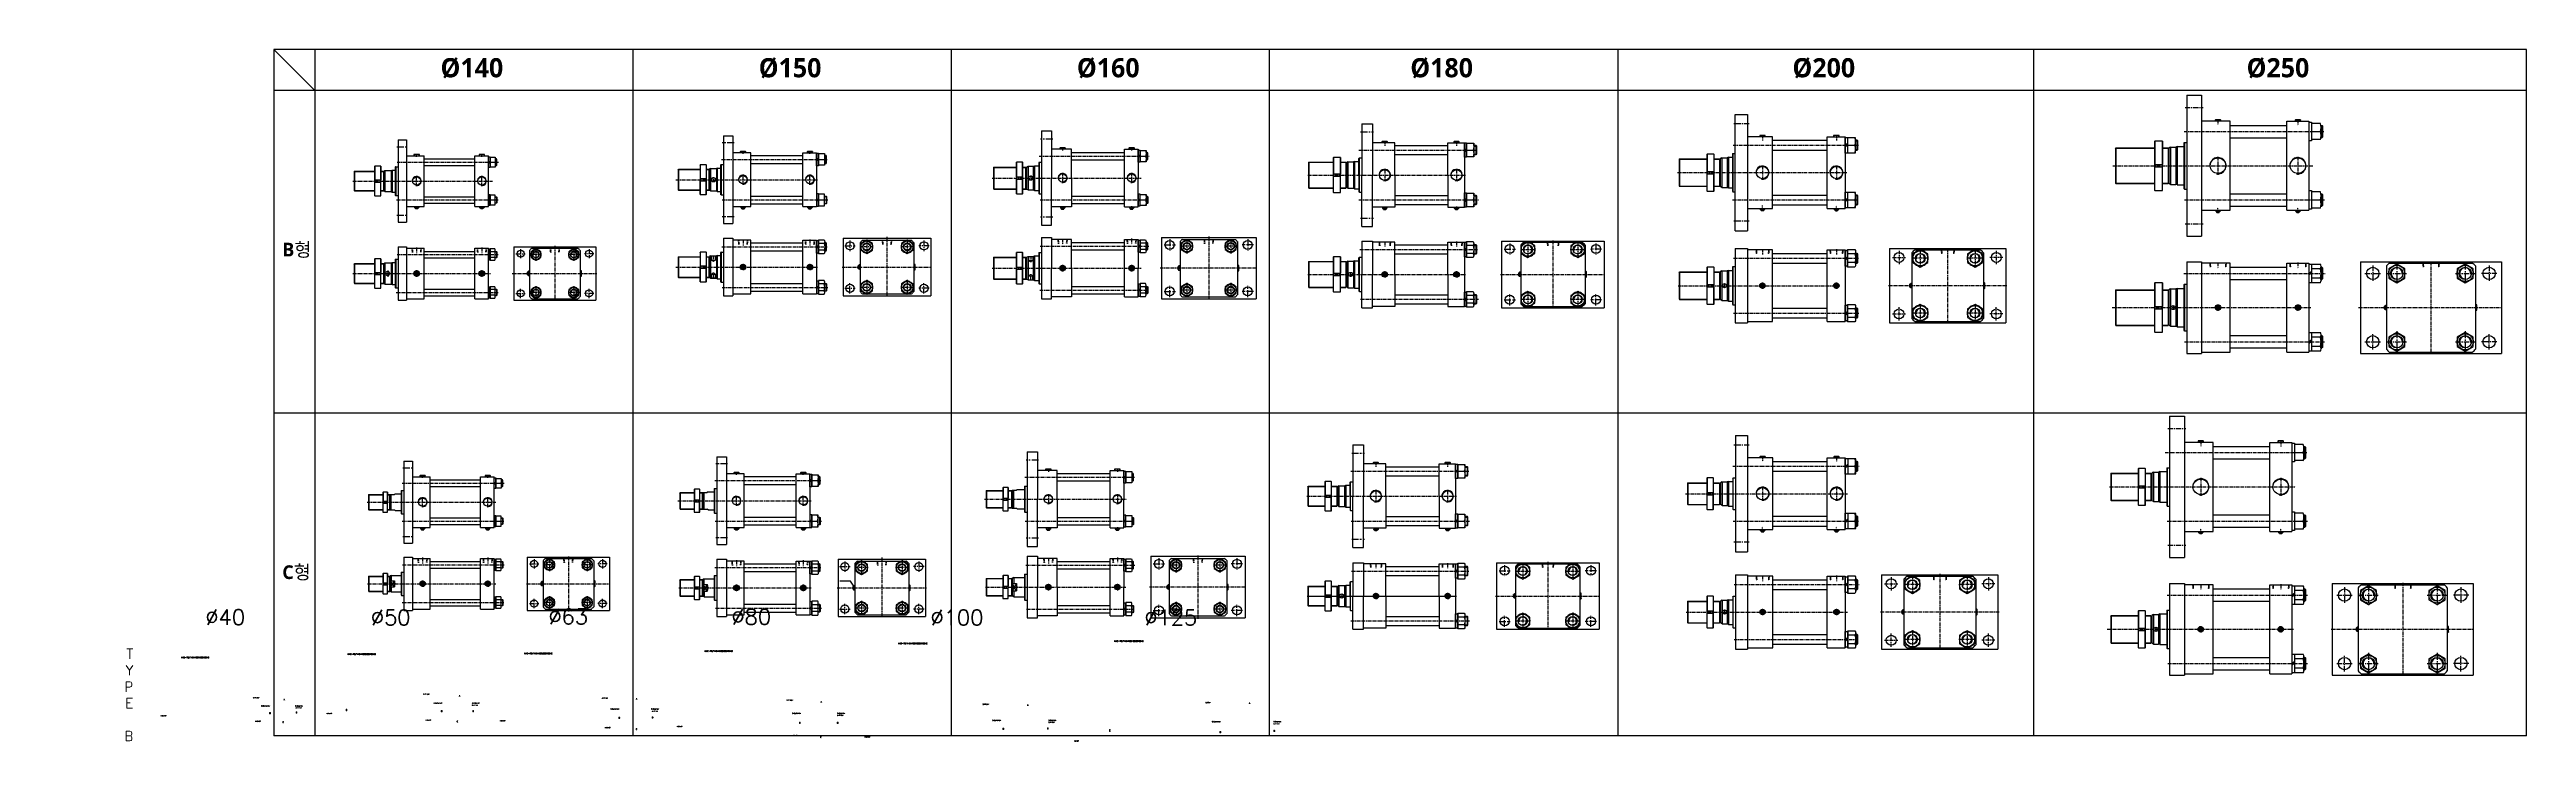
# Model space of a CAD drawing. Extents: x -819 to 8226, y -8942 to 4052.
# Drawn here: x -819 to 8226, y -21 to 2506 of the extents above; entities that cross this region are included whole.
import ezdxf

# ---------------------------------------------------------------- set-up
doc = ezdxf.new("R2010")
doc.units = 0
doc.header["$LTSCALE"] = 10
doc.header["$MEASUREMENT"] = 0
for name, pattern in [('CENTER', [2, 1.25, -0.25, 0.25, -0.25]), ('CENTERX2', [4, 2.5, -0.5, 0.5, -0.5]), ('HIDDEN', [0.375, 0.25, -0.125])]:
    doc.linetypes.add(name, pattern=pattern)
doc.layers.get('0').update_dxf_attribs({"linetype": 'CONTINUOUS'})
doc.layers.get('DEFPOINTS').update_dxf_attribs({"linetype": 'CONTINUOUS'})
for name, color, linetype in [('CEN', 1, 'CENTERX2'), ('CENTER', 1, 'CENTER'), ('DIM', 2, 'CONTINUOUS'), ('ML', 7, 'CONTINUOUS'), ('THIN', 3, 'CONTINUOUS'), ('외형선', 3, 'CONTINUOUS')]:
    doc.layers.add(name, color=color, linetype=linetype)
doc.styles.add('GHS', font='romans', dxfattribs={"bigfont": 'ghs'})
doc.styles.add('문자', font='romans.shx')

msp = doc.modelspace()

# ---------------------------------------------------------------- linework, layer by layer
for p, q in [((8226, 2505.7), (0, 2505.7)), ((0, 2505.7), (0, 0)), ((150, 2355.7), (0, 2505.7)), ((150, 2505.7), (150, 0)), ((1312, 0), (1312, 2505.7)), ((2473.9, 0), (2473.9, 2505.7)), ((3635.9, 0), (3635.9, 2505.7)), ((4909.1, 0), (4909.1, 2505.7)), ((6426.9, 0), (6426.9, 2505.7)), ((8226, 0), (8226, 2505.7)), ((8226, 2355.7), (0, 2355.7)), ((8226, 1177.9), (0, 1177.9)), ((8226, 0), (0, 0))]:
    msp.add_line(p, q)
at = {"layer": 'CEN', "color": 1, "linetype": 'CENTER', "ltscale": 1.5}
for p, q in [((6979.3, 2293.9), (7045.3, 2293.9)), ((5386.9, 2233.9), (5330.9, 2233.9)), ((5386.9, 1878.9), (5330.9, 1878.9)), ((6979.3, 1868.9), (7045.3, 1868.9)), ((884, 1760.3), (918, 1760.3)), ((901, 1777.3), (901, 1743.3)), ((1168, 1760.3), (1134, 1760.3)), ((1151, 1777.3), (1151, 1743.3)), ((2084.8, 1788.8), (2122.8, 1788.8)), ((2103.8, 1807.8), (2103.8, 1769.8)), ((2392.8, 1788.8), (2354.8, 1788.8)), ((2373.8, 1807.8), (2373.8, 1769.8)), ((901, 1598.3), (901, 1632.3)), ((1151, 1598.3), (1151, 1632.3)), ((2084.8, 1633.8), (2122.8, 1633.8)), ((2103.8, 1614.8), (2103.8, 1652.8)), ((2392.8, 1633.8), (2354.8, 1633.8)), ((2373.8, 1614.8), (2373.8, 1652.8)), ((7636.2, 1688.4), (7693.2, 1688.4)), ((7664.7, 1716.9), (7664.7, 1659.9)), ((7716.8, 1688.4), (7787.6, 1688.4)), ((7966.8, 1688.4), (8037.6, 1688.4)), ((8118.2, 1688.4), (8061.2, 1688.4)), ((8089.7, 1716.9), (8089.7, 1659.9)), ((884, 1615.3), (918, 1615.3)), ((1168, 1615.3), (1134, 1615.3)), ((7664.7, 1409.9), (7664.7, 1466.9)), ((8089.7, 1409.9), (8089.7, 1466.9)), ((7636.2, 1438.4), (7693.2, 1438.4)), ((7716.8, 1438.4), (7787.6, 1438.4)), ((7966.8, 1438.4), (8037.6, 1438.4)), ((8118.2, 1438.4), (8061.2, 1438.4)), ((6916.6, 1121.3), (6982.6, 1121.3)), ((5387.4, 1061.3), (5331.4, 1061.3)), ((950.1, 644.5), (950.1, 610.5)), ((1200.1, 644.5), (1200.1, 610.5)), ((2085.1, 636.4), (2085.1, 598.4)), ((2355.1, 636.4), (2355.1, 598.4)), ((5387.4, 706.3), (5331.4, 706.3)), ((6916.6, 696.3), (6982.6, 696.3)), ((933.1, 627.5), (967.1, 627.5)), ((1217.1, 627.5), (1183.1, 627.5)), ((2066.1, 617.4), (2104.1, 617.4)), ((2374.1, 617.4), (2336.1, 617.4)), ((933.1, 482.5), (967.1, 482.5)), ((950.1, 465.5), (950.1, 499.5)), ((1217.1, 482.5), (1183.1, 482.5)), ((1200.1, 465.5), (1200.1, 499.5)), ((2066.1, 462.4), (2104.1, 462.4)), ((2085.1, 443.4), (2085.1, 481.4)), ((2374.1, 462.4), (2336.1, 462.4)), ((2355.1, 443.4), (2355.1, 481.4)), ((7533.3, 513.5), (7590.3, 513.5)), ((7561.8, 542), (7561.8, 485)), ((7613.9, 513.5), (7684.8, 513.5)), ((7863.9, 513.5), (7934.8, 513.5)), ((8015.3, 513.5), (7958.3, 513.5)), ((7986.8, 542), (7986.8, 485)), ((7561.8, 235), (7561.8, 292)), ((7986.8, 235), (7986.8, 292)), ((7533.3, 263.5), (7590.3, 263.5)), ((7613.9, 263.5), (7684.8, 263.5)), ((7863.9, 263.5), (7934.8, 263.5)), ((8015.3, 263.5), (7958.3, 263.5))]:
    msp.add_line(p, q, dxfattribs=at)
at = {"layer": 'CEN', "color": 1, "linetype": 'CENTER', "ltscale": 2}
for p, q in [((2844.2, 2178.9), (2799.2, 2178.9)), ((3968.6, 2204.9), (4015.6, 2204.9)), ((449.3, 2150.4), (488.3, 2150.4)), ((1680.3, 2165.4), (1637.3, 2165.4)), ((449.3, 1900.4), (488.3, 1900.4)), ((1680.3, 1895.4), (1637.3, 1895.4)), ((2844.2, 1893.9), (2799.2, 1893.9)), ((3271.5, 1812.9), (3271.5, 1771.9)), ((3556.5, 1812.9), (3556.5, 1771.9)), ((3968.6, 1889.9), (4015.6, 1889.9)), ((3251, 1792.4), (3292, 1792.4)), ((3577, 1792.4), (3536, 1792.4)), ((4492.6, 1777.1), (4533.6, 1777.1)), ((4513.1, 1797.6), (4513.1, 1756.6)), ((4848.6, 1777.1), (4807.6, 1777.1)), ((4828.1, 1797.6), (4828.1, 1756.6)), ((7752.2, 1727), (7752.2, 1649.8)), ((8002.2, 1727), (8002.2, 1649.8)), ((3271.5, 1601.9), (3271.5, 1642.9)), ((3556.5, 1601.9), (3556.5, 1642.9)), ((3251, 1622.4), (3292, 1622.4)), ((3577, 1622.4), (3536, 1622.4)), ((4492.6, 1592.1), (4533.6, 1592.1)), ((4513.1, 1571.6), (4513.1, 1612.6)), ((4848.6, 1592.1), (4807.6, 1592.1)), ((4828.1, 1571.6), (4828.1, 1612.6)), ((7752.2, 1477), (7752.2, 1399.8)), ((8002.2, 1477), (8002.2, 1399.8)), ((2792.3, 1006.3), (2747.3, 1006.3)), ((3936.2, 1032.3), (3983.2, 1032.3)), ((471, 977.8), (510, 977.8)), ((1656.3, 992.8), (1613.3, 992.8)), ((471, 727.8), (510, 727.8)), ((1656.3, 722.8), (1613.3, 722.8)), ((2792.3, 721.3), (2747.3, 721.3)), ((3231.9, 648.1), (3231.9, 607.1)), ((3516.9, 648.1), (3516.9, 607.1)), ((3936.2, 717.3), (3983.2, 717.3)), ((3211.4, 627.6), (3252.4, 627.6)), ((3537.4, 627.6), (3496.4, 627.6)), ((4473.9, 602.6), (4514.9, 602.6)), ((4494.4, 623.1), (4494.4, 582.1)), ((4829.9, 602.6), (4788.9, 602.6)), ((4809.4, 623.1), (4809.4, 582.1)), ((7649.3, 552.1), (7649.3, 474.9)), ((7899.3, 552.1), (7899.3, 474.9)), ((3211.4, 457.6), (3252.4, 457.6)), ((3231.9, 437.1), (3231.9, 478.1)), ((3537.4, 457.6), (3496.4, 457.6)), ((3516.9, 437.1), (3516.9, 478.1)), ((4473.9, 417.6), (4514.9, 417.6)), ((4494.4, 397.1), (4494.4, 438.1)), ((4829.9, 417.6), (4788.9, 417.6)), ((4809.4, 397.1), (4809.4, 438.1)), ((7649.3, 302.1), (7649.3, 224.9)), ((7899.3, 302.1), (7899.3, 224.9))]:
    msp.add_line(p, q, dxfattribs=at)
at = {"layer": 'CEN', "color": 1, "linetype": 'CENTER'}
for p, q in [((5910.8, 1746.4), (5958.8, 1746.4)), ((5934.8, 1770.4), (5934.8, 1722.4)), ((6313.8, 1746.4), (6265.8, 1746.4)), ((6289.8, 1770.4), (6289.8, 1722.4)), ((415.8, 1699.3), (415.8, 1676.3)), ((5910.8, 1540.4), (5958.8, 1540.4)), ((5934.8, 1516.4), (5934.8, 1564.4)), ((6313.8, 1540.4), (6265.8, 1540.4)), ((6289.8, 1516.4), (6289.8, 1564.4)), ((5882.1, 554.7), (5930.1, 554.7)), ((5906.1, 578.7), (5906.1, 530.7)), ((6285.1, 554.7), (6237.1, 554.7)), ((6261.1, 578.7), (6261.1, 530.7)), ((5906.1, 324.7), (5906.1, 372.7)), ((6261.1, 324.7), (6261.1, 372.7)), ((5882.1, 348.7), (5930.1, 348.7)), ((6285.1, 348.7), (6237.1, 348.7))]:
    msp.add_line(p, q, dxfattribs=at)
at = {"layer": 'CENTER'}
for p, q in [((2164.8, 1812.4), (2164.8, 1758.2)), ((2312.8, 1812.4), (2312.8, 1758.2)), ((3334, 1813.5), (3334, 1761.2)), ((3494, 1813.5), (3494, 1761.2)), ((976.9, 1756.8), (937.1, 1756.8)), ((957, 1779.8), (957, 1733.9)), ((1114.9, 1756.8), (1075.1, 1756.8)), ((1095, 1779.8), (1095, 1733.9)), ((2188.2, 1785.3), (2141.3, 1785.3)), ((2336.2, 1785.3), (2289.3, 1785.3)), ((3356.7, 1787.4), (3311.4, 1787.4)), ((3516.7, 1787.4), (3471.4, 1787.4)), ((4553.3, 1775.6), (4606, 1775.6)), ((4579.6, 1804.4), (4579.6, 1746.7)), ((4735.3, 1775.6), (4788, 1775.6)), ((4761.6, 1804.4), (4761.6, 1746.7)), ((6039.9, 1743.4), (5984.7, 1743.4)), ((6012.3, 1775.2), (6012.3, 1711.5)), ((6239.9, 1743.4), (6184.7, 1743.4)), ((6212.3, 1775.2), (6212.3, 1711.5)), ((957, 1641.8), (957, 1595.9)), ((1095, 1641.8), (1095, 1595.9)), ((2188.2, 1637.3), (2141.3, 1637.3)), ((2164.8, 1664.4), (2164.8, 1610.2)), ((2336.2, 1637.3), (2289.3, 1637.3)), ((2312.8, 1664.4), (2312.8, 1610.2)), ((3334, 1653.5), (3334, 1601.2)), ((3494, 1653.5), (3494, 1601.2)), ((976.9, 1618.8), (937.1, 1618.8)), ((1114.9, 1618.8), (1075.1, 1618.8)), ((3356.7, 1627.4), (3311.4, 1627.4)), ((3516.7, 1627.4), (3471.4, 1627.4)), ((4553.3, 1593.6), (4606, 1593.6)), ((4579.6, 1622.4), (4579.6, 1564.7)), ((4735.3, 1593.6), (4788, 1593.6)), ((4761.6, 1622.4), (4761.6, 1564.7)), ((6039.9, 1543.4), (5984.7, 1543.4)), ((6012.3, 1575.2), (6012.3, 1511.5)), ((6239.9, 1543.4), (6184.7, 1543.4)), ((6212.3, 1575.2), (6212.3, 1511.5)), ((1006.3, 647), (1006.3, 601)), ((1144.3, 647), (1144.3, 601)), ((2146.1, 641), (2146.1, 586.8)), ((2294.1, 641), (2294.1, 586.8)), ((3294.4, 648.8), (3294.4, 596.5)), ((3454.4, 648.8), (3454.4, 596.5)), ((1026.2, 624), (986.4, 624)), ((1164.2, 624), (1124.4, 624)), ((2169.6, 613.9), (2122.6, 613.9)), ((2317.6, 613.9), (2270.6, 613.9)), ((3317.1, 622.6), (3271.8, 622.6)), ((3477.1, 622.6), (3431.8, 622.6)), ((4534.6, 601.1), (4587.3, 601.1)), ((4560.9, 629.9), (4560.9, 572.2)), ((4716.6, 601.1), (4769.3, 601.1)), ((4742.9, 629.9), (4742.9, 572.2)), ((6011.2, 551.7), (5956, 551.7)), ((5983.6, 583.6), (5983.6, 519.8)), ((6211.2, 551.7), (6156, 551.7)), ((6183.6, 583.6), (6183.6, 519.8)), ((1026.2, 486), (986.4, 486)), ((1006.3, 509), (1006.3, 463)), ((1164.2, 486), (1124.4, 486)), ((1144.3, 509), (1144.3, 463)), ((2169.6, 465.9), (2122.6, 465.9)), ((2146.1, 493), (2146.1, 438.8)), ((2317.6, 465.9), (2270.6, 465.9)), ((2294.1, 493), (2294.1, 438.8)), ((3317.1, 462.6), (3271.8, 462.6)), ((3294.4, 488.8), (3294.4, 436.5)), ((3477.1, 462.6), (3431.8, 462.6)), ((3454.4, 488.8), (3454.4, 436.5)), ((4534.6, 419.1), (4587.3, 419.1)), ((4560.9, 447.9), (4560.9, 390.2)), ((4716.6, 419.1), (4769.3, 419.1)), ((4742.9, 447.9), (4742.9, 390.2)), ((5983.6, 383.6), (5983.6, 319.8)), ((6183.6, 383.6), (6183.6, 319.8)), ((6011.2, 351.7), (5956, 351.7)), ((6211.2, 351.7), (6156, 351.7))]:
    msp.add_line(p, q, dxfattribs=at)
at = {"layer": 'DEFPOINTS', "color": 0, "linetype": 'ByBlock'}
for p in [(2793.2, 2081.4), (1641.3, 1766.3), (2803.2, 1764.9), (3972.6, 1747.1), (6985.3, 1730.9), (443.3, 1647.8), (1641.3, 1656.3), (2803.2, 1649.9), (5326.9, 1711.9), (5336.9, 1713.4), (3972.6, 1622.1), (5336.9, 1573.4), (5337.4, 587.7), (6922.6, 556)]:
    msp.add_point(p, dxfattribs=at)
at = {"layer": 'DIM'}
for p, q in [((7481.3, 2226.6), (7476, 2226.6)), ((7481.3, 2186.1), (7476, 2186.1)), ((7481.3, 1976.6), (7476, 1976.6)), ((7481.3, 1936.1), (7476, 1936.1)), ((7441.3, 1694.2), (7431.3, 1688.4)), ((7441.3, 1688.4), (7431.3, 1682.6)), ((7481.3, 1708.6), (7476.3, 1708.6)), ((7481.3, 1668.1), (7476.3, 1668.1)), ((7481.3, 1458.6), (7476.3, 1458.6)), ((7441.3, 1444.2), (7431.3, 1438.4)), ((7441.3, 1438.4), (7431.3, 1432.6)), ((7481.3, 1418.1), (7476.3, 1418.1)), ((7418.6, 1054.1), (7413.3, 1054.1)), ((7418.6, 1013.6), (7413.3, 1013.6)), ((7418.6, 804.1), (7413.3, 804.1)), ((7418.6, 763.6), (7413.3, 763.6)), ((7378.6, 519.3), (7368.6, 513.5)), ((7378.6, 513.5), (7368.6, 507.7)), ((7418.6, 533.8), (7413.6, 533.8)), ((7418.6, 493.3), (7413.6, 493.3)), ((7418.6, 283.8), (7413.6, 283.8)), ((7378.6, 269.3), (7368.6, 263.5)), ((7378.6, 263.5), (7368.6, 257.7)), ((7418.6, 243.3), (7413.6, 243.3))]:
    msp.add_line(p, q, dxfattribs=at)
at = {"layer": 'DIM', "color": 6, "linetype": 'HIDDEN'}
for p, q in [((5412, 1774.4), (5413.3, 1759.4)), ((5413.5, 1774.4), (5414.8, 1759.4)), ((5458.3, 1774.4), (5457, 1759.4)), ((5459.8, 1774.4), (5458.5, 1759.4)), ((5682, 1774.4), (5683.3, 1759.4)), ((5683.5, 1774.4), (5684.8, 1759.4)), ((5728.3, 1774.4), (5727, 1759.4)), ((5729.8, 1774.4), (5728.5, 1759.4)), ((6088.4, 1774.4), (6089.7, 1759.4)), ((6089.9, 1774.4), (6091.2, 1759.4)), ((6134.7, 1774.4), (6133.4, 1759.4)), ((6136.2, 1774.4), (6134.9, 1759.4)), ((5412.5, 582.7), (5413.8, 567.7)), ((5414, 582.7), (5415.3, 567.7)), ((5458.8, 582.7), (5457.5, 567.7)), ((5460.3, 582.7), (5459, 567.7)), ((5682.5, 582.7), (5683.8, 567.7)), ((5684, 582.7), (5685.3, 567.7)), ((5728.8, 582.7), (5727.5, 567.7)), ((5730.3, 582.7), (5729, 567.7)), ((6059.7, 582.7), (6061, 567.7)), ((6061.2, 582.7), (6062.5, 567.7)), ((6106.1, 582.7), (6104.7, 567.7)), ((6107.5, 582.7), (6106.2, 567.7))]:
    msp.add_line(p, q, dxfattribs=at)
at = {"layer": 'DIM'}
for centre in [(7752.2, 1688.4), (8002.2, 1688.4), (7752.2, 1438.4), (8002.2, 1438.4), (7649.3, 513.5), (7899.3, 513.5), (7649.3, 263.5), (7899.3, 263.5)]:
    msp.add_arc(centre, 20.2, 356.03565, 273.96435, dxfattribs=at)
at = {"layer": 'ML'}
for p, q in [((5336.9, 1843.9), (5336.9, 2268.9)), ((5336.9, 2268.9), (5380.9, 2268.9)), ((5380.9, 2268.9), (5380.9, 1843.9)), ((6985.3, 2338.9), (6985.3, 1823.9)), ((6985.3, 2338.9), (7039.3, 2338.9)), ((7039.3, 2338.9), (7039.3, 1823.9)), ((453.3, 2175.4), (453.3, 1875.4)), ((453.3, 2175.4), (484.3, 2175.4)), ((484.3, 2175.4), (484.3, 1875.4)), ((1641.3, 2190.4), (1641.3, 1870.4)), ((1641.3, 2190.4), (1676.3, 2190.4)), ((1676.3, 2190.4), (1676.3, 1870.4)), ((2803.2, 2208.9), (2803.2, 1863.9)), ((2803.2, 2208.9), (2840.2, 2208.9)), ((2840.2, 2208.9), (2840.2, 2036.4)), ((3972.6, 2234.9), (3972.6, 2047.4)), ((3972.6, 2234.9), (4011.6, 2234.9)), ((4011.6, 2234.9), (4011.6, 2047.4)), ((5472.9, 2187.4), (5380.9, 2187.4)), ((5426.9, 2192.4), (5425.9, 2191.4)), ((5445.9, 2191.4), (5425.9, 2191.4)), ((5425.9, 2191.4), (5425.9, 2187.4)), ((5444.9, 2192.4), (5426.9, 2192.4)), ((5444.9, 2192.4), (5445.9, 2191.4)), ((5445.9, 2187.4), (5445.9, 2191.4)), ((5472.9, 1925.4), (5472.9, 2187.4)), ((5671.9, 1925.4), (5671.9, 2187.4)), ((5671.9, 2187.4), (5737.9, 2187.4)), ((5696.9, 2192.4), (5695.9, 2191.4)), ((5715.9, 2191.4), (5695.9, 2191.4)), ((5695.9, 2191.4), (5695.9, 2187.4)), ((5714.9, 2192.4), (5696.9, 2192.4)), ((5714.9, 2192.4), (5715.9, 2191.4)), ((5715.9, 2187.4), (5715.9, 2191.4)), ((5737.9, 2187.4), (5737.9, 1925.4)), ((5781.8, 2138.4), (5781.8, 2174.4)), ((6867.4, 2170.4), (6868.4, 2171.4)), ((6868.4, 2171.4), (6868.4, 2085.4)), ((6896.4, 2171.4), (6868.4, 2171.4)), ((6896.4, 2171.4), (6896.4, 2085.4)), ((6896.4, 2171.4), (6897.4, 2170.4)), ((7144.3, 2243.9), (7039.3, 2243.9)), ((7090.3, 2248.9), (7089.3, 2247.9)), ((7109.3, 2247.9), (7089.3, 2247.9)), ((7089.3, 2247.9), (7089.3, 2243.9)), ((7108.3, 2248.9), (7090.3, 2248.9)), ((7108.3, 2248.9), (7109.3, 2247.9)), ((7109.3, 2243.9), (7109.3, 2247.9)), ((7144.3, 1918.9), (7144.3, 2243.9)), ((7351.3, 1918.9), (7351.3, 2243.9)), ((7351.3, 2243.9), (7431.3, 2243.9)), ((7382.3, 2248.9), (7381.3, 2247.9)), ((7401.3, 2247.9), (7381.3, 2247.9)), ((7381.3, 2247.9), (7381.3, 2243.9)), ((7400.3, 2248.9), (7382.3, 2248.9)), ((7400.3, 2248.9), (7401.3, 2247.9)), ((7401.3, 2243.9), (7401.3, 2247.9)), ((7431.3, 2243.9), (7431.3, 1918.9)), ((7431.3, 2240.4), (7441.3, 2240.4)), ((7441.3, 2172.4), (7431.3, 2172.4)), ((7441.3, 2240.4), (7441.3, 2172.4)), ((7473.8, 2235.8), (7441.3, 2235.8)), ((7441.3, 2206.4), (7473.8, 2206.4)), ((7473.8, 2176.9), (7441.3, 2176.9)), ((7475.6, 2228.9), (7479.1, 2228.9)), ((7475.6, 2183.9), (7479.1, 2183.9)), ((7476.3, 2221.1), (7476.3, 2191.6)), ((7479.1, 2228.9), (7479.1, 2183.9)), ((7479.1, 2228.9), (7481.3, 2226.6)), ((7481.3, 2186.1), (7479.1, 2183.9)), ((7481.3, 2226.6), (7481.3, 2186.1)), ((484.3, 2117.9), (549.3, 2117.9)), ((512.3, 2122.9), (511.3, 2121.9)), ((531.3, 2121.9), (511.3, 2121.9)), ((511.3, 2121.9), (511.3, 2117.9)), ((530.3, 2122.9), (512.3, 2122.9)), ((530.3, 2122.9), (531.3, 2121.9)), ((531.3, 2117.9), (531.3, 2121.9)), ((549.3, 1932.9), (549.3, 2117.9)), ((733.3, 1932.9), (733.3, 2117.9)), ((733.3, 2117.9), (783.3, 2117.9)), ((750.3, 2122.9), (749.3, 2121.9)), ((769.3, 2121.9), (749.3, 2121.9)), ((749.3, 2121.9), (749.3, 2117.9)), ((768.3, 2122.9), (750.3, 2122.9)), ((768.3, 2122.9), (769.3, 2121.9)), ((769.3, 2117.9), (769.3, 2121.9)), ((783.3, 1932.9), (783.3, 2117.9)), ((789.2, 2099), (783.3, 2093.1)), ((789.2, 2095.6), (783.3, 2089.7)), ((789.2, 2094.4), (806.6, 2094.4)), ((808.2, 2110), (808.2, 2078.8)), ((812.6, 2082.4), (812.6, 2106.4)), ((1556.1, 2083.4), (1557.1, 2084.4)), ((1556.1, 2083.4), (1556.1, 1977.4)), ((1557.1, 2084.4), (1557.1, 2034.4)), ((1579.1, 2084.4), (1557.1, 2084.4)), ((1579.1, 2084.4), (1579.1, 2034.4)), ((1579.1, 2084.4), (1580.1, 2083.4)), ((1580.1, 1977.4), (1580.1, 2083.4)), ((1632.8, 2085.4), (1631.3, 2083.9)), ((1631.3, 2083.9), (1631.3, 1976.9)), ((1632.8, 2085.4), (1632.8, 1975.4)), ((1632.8, 2085.4), (1641.3, 2085.4)), ((1741.3, 2128.4), (1676.3, 2128.4)), ((1704.3, 2133.4), (1703.3, 2132.4)), ((1723.3, 2132.4), (1703.3, 2132.4)), ((1703.3, 2132.4), (1703.3, 2128.4)), ((1722.3, 2133.4), (1704.3, 2133.4)), ((1722.3, 2133.4), (1723.3, 2132.4)), ((1723.3, 2128.4), (1723.3, 2132.4)), ((1741.3, 1932.4), (1741.3, 2128.4)), ((1931.3, 2128.4), (1981.3, 2128.4)), ((1931.3, 1932.4), (1931.3, 2128.4)), ((1948.3, 2133.4), (1947.3, 2132.4)), ((1967.3, 2132.4), (1947.3, 2132.4)), ((1947.3, 2132.4), (1947.3, 2128.4)), ((1966.3, 2133.4), (1948.3, 2133.4)), ((1966.3, 2133.4), (1967.3, 2132.4)), ((1967.3, 2128.4), (1967.3, 2132.4)), ((1981.3, 2128.4), (1981.3, 1932.4)), ((1988.5, 2110), (1981.3, 2102.8)), ((1988.5, 2105.9), (1981.3, 2098.7)), ((1988.5, 2104.4), (2009.4, 2104.4)), ((2016.9, 2090.1), (2016.9, 2118.7)), ((2711.3, 2092.9), (2712.3, 2093.9)), ((2711.3, 2092.9), (2711.3, 1979.9)), ((2734.3, 2093.9), (2712.3, 2093.9)), ((2712.3, 2040.4), (2712.3, 2093.9)), ((2734.3, 2040.4), (2734.3, 2093.9)), ((2734.3, 2093.9), (2735.3, 2092.9)), ((2735.3, 1979.9), (2735.3, 2092.9)), ((2773.2, 2079.4), (2777.2, 2081.4)), ((2777.2, 2081.4), (2777.2, 1991.4)), ((2794.7, 2093.9), (2793.2, 2092.4)), ((2793.2, 2092.4), (2793.2, 1980.4)), ((2794.7, 2093.9), (2794.7, 1978.9)), ((2794.7, 2093.9), (2803.2, 2093.9)), ((2912.2, 2141.4), (2840.2, 2141.4)), ((2871.2, 2146.4), (2870.2, 2145.4)), ((2890.2, 2145.4), (2870.2, 2145.4)), ((2870.2, 2145.4), (2870.2, 2141.4)), ((2889.2, 2146.4), (2871.2, 2146.4)), ((2889.2, 2146.4), (2890.2, 2145.4)), ((2890.2, 2141.4), (2890.2, 2145.4)), ((2912.2, 2036.4), (2912.2, 2141.4)), ((3106.2, 2036.4), (3106.2, 2141.4)), ((3106.2, 2141.4), (3156.2, 2141.4)), ((3123.2, 2146.4), (3122.2, 2145.4)), ((3142.2, 2145.4), (3122.2, 2145.4)), ((3122.2, 2145.4), (3122.2, 2141.4)), ((3141.2, 2146.4), (3123.2, 2146.4)), ((3141.2, 2146.4), (3142.2, 2145.4)), ((3142.2, 2141.4), (3142.2, 2145.4)), ((3156.2, 2141.4), (3156.2, 2036.4)), ((3163, 2121.7), (3156.2, 2114.9)), ((3163, 2117.8), (3156.2, 2111)), ((3163, 2116.4), (3183.1, 2116.4)), ((3189.5, 2102.9), (3189.5, 2129.9)), ((3777.6, 2093.4), (3779.1, 2094.9)), ((3779.1, 2094.9), (3779.1, 1999.9)), ((3868.6, 2110.4), (3869.6, 2111.4)), ((3868.6, 2110.4), (3868.6, 1984.4)), ((3869.6, 2111.4), (3869.6, 2051.4)), ((3894.6, 2111.4), (3869.6, 2111.4)), ((3894.6, 2111.4), (3894.6, 2051.4)), ((3894.6, 2111.4), (3895.6, 2110.4)), ((3895.6, 1984.4), (3895.6, 2110.4)), ((3914.6, 2094.9), (3914.6, 1999.9)), ((3914.6, 2093.4), (3917.6, 2093.4)), ((3921.6, 2095.9), (3917.6, 2093.6)), ((3917.6, 2093.6), (3917.6, 2001.2)), ((3921.6, 2095.9), (3921.6, 1998.9)), ((3946.6, 2097.4), (3942.6, 2095.9)), ((3942.6, 2095.9), (3942.6, 1998.9)), ((3946.6, 2097.4), (3946.6, 1997.4)), ((3962.6, 2108.4), (3964.1, 2109.9)), ((3962.6, 2047.4), (3962.6, 2108.4)), ((3964.1, 1984.9), (3964.1, 2109.9)), ((3964.1, 2109.9), (3972.6, 2109.9)), ((4093.6, 2164.9), (4011.6, 2164.9)), ((4047.6, 2169.9), (4046.6, 2168.9)), ((4066.6, 2168.9), (4046.6, 2168.9)), ((4046.6, 2168.9), (4046.6, 2164.9)), ((4065.6, 2169.9), (4047.6, 2169.9)), ((4065.6, 2169.9), (4066.6, 2168.9)), ((4066.6, 2164.9), (4066.6, 2168.9)), ((4093.6, 2047.4), (4093.6, 2164.9)), ((4287.6, 2047.4), (4287.6, 2164.9)), ((4287.6, 2164.9), (4347.6, 2164.9)), ((4309.6, 2169.9), (4308.6, 2168.9)), ((4328.6, 2168.9), (4308.6, 2168.9)), ((4308.6, 2168.9), (4308.6, 2164.9)), ((4327.6, 2169.9), (4309.6, 2169.9)), ((4327.6, 2169.9), (4328.6, 2168.9)), ((4328.6, 2164.9), (4328.6, 2168.9)), ((4347.6, 2164.9), (4347.6, 1929.9)), ((4355.8, 2144.8), (4347.6, 2136.6)), ((4355.8, 2140.1), (4347.6, 2131.9)), ((4355.8, 2138.4), (4379.6, 2138.4)), ((4390.7, 2121.9), (4390.7, 2154.9)), ((5131.9, 2104.9), (5133.4, 2106.4)), ((5131.9, 2104.9), (5131.9, 2007.9)), ((5133.4, 2106.4), (5133.4, 2006.4)), ((5232.8, 2122.9), (5233.8, 2123.9)), ((5232.8, 2122.9), (5232.8, 1989.9)), ((5233.8, 2123.9), (5233.8, 2060.4)), ((5258.8, 2123.9), (5233.8, 2123.9)), ((5258.8, 2123.9), (5258.8, 2060.4)), ((5258.8, 2123.9), (5259.8, 2122.9)), ((5259.8, 1989.9), (5259.8, 2122.9)), ((5278.9, 2106.4), (5278.9, 2006.4)), ((5278.9, 2104.9), (5281.9, 2104.9)), ((5287.9, 2110.4), (5281.9, 2106.9)), ((5281.9, 2106.9), (5281.9, 2005.8)), ((5287.9, 2110.4), (5287.9, 2002.4)), ((5311.9, 2112.4), (5306.9, 2110.4)), ((5306.9, 2110.4), (5306.9, 2002.4)), ((5311.9, 2112.4), (5311.9, 2000.4)), ((5328.4, 2126.4), (5326.9, 2124.9)), ((5326.9, 2124.4), (5326.9, 1988.4)), ((5328.4, 2126.4), (5336.9, 2126.4)), ((5328.9, 1986.4), (5328.9, 2126.4)), ((5746.9, 2163.4), (5737.9, 2154.4)), ((5746.9, 2158.3), (5737.9, 2149.3)), ((5746.9, 2156.4), (5773.5, 2156.4)), ((6725.3, 2144.9), (6726.8, 2146.4)), ((6725.3, 2144.9), (6725.3, 2017.9)), ((6726.8, 2146.4), (6726.8, 2016.4)), ((6867.4, 2170.4), (6867.4, 1992.4)), ((6867.4, 2085.4), (6897.4, 2085.4)), ((6897.4, 1992.4), (6897.4, 2170.4)), ((6917.3, 2146.4), (6917.3, 2016.4)), ((6917.3, 2144.9), (6920.3, 2144.9)), ((6926.3, 2149.4), (6920.3, 2145.9)), ((6920.3, 2145.9), (6920.3, 2016.8)), ((6926.3, 2149.4), (6926.3, 2013.4)), ((6950.3, 2151.4), (6945.3, 2149.4)), ((6945.3, 2149.4), (6945.3, 2013.4)), ((6950.3, 2151.4), (6950.3, 2011.4)), ((6975.3, 2164.9), (6976.8, 2166.4)), ((6975.3, 2164.9), (6975.3, 1997.9)), ((6976.8, 2166.4), (6976.8, 1996.4)), ((6976.8, 2166.4), (6985.3, 2166.4)), ((293.3, 2059.9), (294.8, 2061.4)), ((293.3, 2059.9), (293.3, 1990.9)), ((293.3, 1990.9), (294.8, 1989.4)), ((294.8, 2061.4), (294.8, 1989.4)), ((367.1, 2078.4), (368.1, 2079.4)), ((367.1, 2078.4), (367.1, 1972.4)), ((367.1, 2029.4), (391.1, 2029.4)), ((367.1, 2021.4), (391.1, 2021.4)), ((390.1, 2079.4), (368.1, 2079.4)), ((368.1, 2079.4), (368.1, 2029.4)), ((368.1, 1971.4), (368.1, 2021.4)), ((390.1, 2079.4), (390.1, 2029.4)), ((390.1, 2079.4), (391.1, 2078.4)), ((390.1, 1971.4), (390.1, 2021.4)), ((391.1, 1972.4), (391.1, 2078.4)), ((400.3, 2061.4), (400.3, 1989.4)), ((405.3, 2063.9), (403.3, 2061.9)), ((403.3, 2061.9), (403.3, 1988.9)), ((405.3, 2063.9), (405.3, 1986.9)), ((428.3, 2063.9), (432.3, 2065.4)), ((428.3, 2063.9), (428.3, 1986.9)), ((432.3, 2065.4), (432.3, 1985.4)), ((444.3, 2077.9), (443.3, 2076.9)), ((443.3, 2076.9), (443.3, 1973.9)), ((444.3, 2077.9), (453.3, 2077.9)), ((444.8, 2077.9), (444.8, 1972.9)), ((1476.3, 2066.9), (1477.8, 2068.4)), ((1476.3, 2066.9), (1476.3, 1993.9)), ((1476.3, 1993.9), (1477.8, 1992.4)), ((1477.8, 2068.4), (1477.8, 1992.4)), ((1556.1, 2034.4), (1580.1, 2034.4)), ((1556.1, 2026.4), (1580.1, 2026.4)), ((1557.1, 1976.4), (1557.1, 2026.4)), ((1579.1, 1976.4), (1579.1, 2026.4)), ((1588.3, 2068.4), (1588.3, 1992.4)), ((1594.3, 2070.9), (1591.3, 2069.1)), ((1591.3, 2069.1), (1591.3, 1991.6)), ((1594.3, 1989.9), (1591.3, 1991.6)), ((1594.3, 2070.9), (1594.3, 1989.9)), ((1619.3, 2072.9), (1616.3, 2071.1)), ((1616.3, 2071.1), (1616.3, 1989.6)), ((1619.3, 2072.9), (1619.3, 1987.9)), ((2628.2, 2074.9), (2629.7, 2076.4)), ((2628.2, 2074.9), (2628.2, 1997.9)), ((2628.2, 1997.9), (2629.7, 1996.4)), ((2629.7, 2076.4), (2629.7, 1996.4)), ((2711.3, 2040.4), (2735.3, 2040.4)), ((2711.3, 2032.4), (2735.3, 2032.4)), ((2712.3, 1978.9), (2712.3, 2032.4)), ((2734.3, 1978.9), (2734.3, 2032.4)), ((2745.2, 2076.4), (2745.2, 1996.4)), ((2748.2, 2076.4), (2754.2, 2079.4)), ((2748.2, 2076.4), (2748.2, 1996.4)), ((2748.2, 1996.4), (2754.2, 1993.4)), ((2754.2, 2079.4), (2754.2, 1993.4)), ((2773.2, 2079.4), (2773.2, 1993.4)), ((2773.2, 1993.4), (2777.2, 1991.4)), ((2840.2, 1863.9), (2840.2, 2036.4)), ((2912.2, 2036.4), (2912.2, 1931.4)), ((3106.2, 1931.4), (3106.2, 2036.4)), ((3156.2, 1931.4), (3156.2, 2036.4)), ((3777.6, 2001.4), (3779.1, 1999.9)), ((3868.6, 2051.4), (3895.6, 2051.4)), ((3868.6, 2043.4), (3895.6, 2043.4)), ((3869.6, 1983.4), (3869.6, 2043.4)), ((3894.6, 1983.4), (3894.6, 2043.4)), ((3914.6, 2001.4), (3917.6, 2001.4)), ((3921.6, 1998.9), (3917.6, 2001.2)), ((3946.6, 1997.4), (3942.6, 1998.9)), ((3962.6, 2047.4), (3962.6, 1986.4)), ((3972.6, 1859.9), (3972.6, 2047.4)), ((4011.6, 1859.9), (4011.6, 2047.4)), ((4093.6, 2047.4), (4093.6, 1929.9)), ((4287.6, 2047.4), (4287.6, 1929.9)), ((5131.9, 2007.9), (5133.4, 2006.4)), ((5232.8, 2060.4), (5259.8, 2060.4)), ((5232.8, 2052.4), (5259.8, 2052.4)), ((5233.8, 1988.9), (5233.8, 2052.4)), ((5258.8, 1988.9), (5258.8, 2052.4)), ((5278.9, 2007.9), (5281.9, 2007.9)), ((5287.9, 2002.4), (5281.9, 2005.8)), ((5306.9, 2002.4), (5311.9, 2000.4)), ((6725.3, 2017.9), (6726.8, 2016.4)), ((6867.4, 2077.4), (6897.4, 2077.4)), ((6867.4, 1992.4), (6868.4, 1991.4)), ((6868.4, 1991.4), (6868.4, 2077.4)), ((6868.4, 1991.4), (6896.4, 1991.4)), ((6896.4, 1991.4), (6896.4, 2077.4)), ((6896.4, 1991.4), (6897.4, 1992.4)), ((6917.3, 2017.9), (6920.3, 2017.9)), ((6926.3, 2013.4), (6920.3, 2016.8)), ((6950.3, 2011.4), (6945.3, 2013.4)), ((6975.3, 1997.9), (6976.8, 1996.4)), ((6976.8, 1996.4), (6985.3, 1996.4)), ((7431.3, 1990.4), (7441.3, 1990.4)), ((7441.3, 1990.4), (7441.3, 1922.4)), ((368.1, 1971.4), (367.1, 1972.4)), ((368.1, 1971.4), (390.1, 1971.4)), ((390.1, 1971.4), (391.1, 1972.4)), ((405.3, 1986.9), (403.3, 1988.9)), ((428.3, 1986.9), (432.3, 1985.4)), ((444.3, 1972.9), (443.3, 1973.9)), ((444.3, 1972.9), (453.3, 1972.9)), ((484.3, 1932.9), (549.3, 1932.9)), ((513.3, 1932.9), (513.3, 1928.9)), ((513.3, 1928.9), (520, 1928.9)), ((514.3, 1927.9), (513.3, 1928.9)), ((514.3, 1927.9), (528.3, 1927.9)), ((516.3, 1927.9), (516.3, 1925.9)), ((516.3, 1925.9), (526.3, 1925.9)), ((517.3, 1924.9), (516.3, 1925.9)), ((517.3, 1924.9), (525.3, 1924.9)), ((520, 1927.9), (520, 1932.9)), ((522.6, 1927.9), (522.6, 1932.9)), ((529.3, 1928.9), (522.6, 1928.9)), ((525.3, 1924.9), (526.3, 1925.9)), ((526.3, 1927.9), (526.3, 1925.9)), ((528.3, 1927.9), (529.3, 1928.9)), ((529.3, 1932.9), (529.3, 1928.9)), ((733.3, 1932.9), (783.3, 1932.9)), ((751.3, 1932.9), (751.3, 1928.9)), ((751.3, 1928.9), (758, 1928.9)), ((752.3, 1927.9), (751.3, 1928.9)), ((752.3, 1927.9), (766.3, 1927.9)), ((754.3, 1927.9), (754.3, 1925.9)), ((754.3, 1925.9), (764.3, 1925.9)), ((755.3, 1924.9), (754.3, 1925.9)), ((755.3, 1924.9), (763.3, 1924.9)), ((758, 1927.9), (758, 1932.9)), ((760.6, 1927.9), (760.6, 1932.9)), ((767.3, 1928.9), (760.6, 1928.9)), ((763.3, 1924.9), (764.3, 1925.9)), ((764.3, 1927.9), (764.3, 1925.9)), ((766.3, 1927.9), (767.3, 1928.9)), ((767.3, 1932.9), (767.3, 1928.9)), ((789.2, 1955.1), (783.3, 1961)), ((789.2, 1951.7), (783.3, 1957.6)), ((789.2, 1956.4), (806.6, 1956.4)), ((808.2, 1940.8), (808.2, 1972)), ((812.6, 1968.4), (812.6, 1944.4)), ((1557.1, 1976.4), (1556.1, 1977.4)), ((1557.1, 1976.4), (1579.1, 1976.4)), ((1579.1, 1976.4), (1580.1, 1977.4)), ((1619.3, 1987.9), (1616.3, 1989.6)), ((1632.8, 1975.4), (1631.3, 1976.9)), ((1632.8, 1975.4), (1641.3, 1975.4)), ((1676.3, 1932.4), (1741.3, 1932.4)), ((1705.3, 1932.4), (1705.3, 1928.4)), ((1705.3, 1928.4), (1712, 1928.4)), ((1706.3, 1927.4), (1705.3, 1928.4)), ((1706.3, 1927.4), (1720.3, 1927.4)), ((1708.3, 1927.4), (1708.3, 1925.4)), ((1708.3, 1925.4), (1718.3, 1925.4)), ((1709.3, 1924.4), (1708.3, 1925.4)), ((1709.3, 1924.4), (1717.3, 1924.4)), ((1712, 1927.4), (1712, 1932.4)), ((1714.6, 1927.4), (1714.6, 1932.4)), ((1721.3, 1928.4), (1714.6, 1928.4)), ((1717.3, 1924.4), (1718.3, 1925.4)), ((1718.3, 1927.4), (1718.3, 1925.4)), ((1720.3, 1927.4), (1721.3, 1928.4)), ((1721.3, 1932.4), (1721.3, 1928.4)), ((1931.3, 1932.4), (1981.3, 1932.4)), ((1949.3, 1932.4), (1949.3, 1928.4)), ((1949.3, 1928.4), (1956, 1928.4)), ((1950.3, 1927.4), (1949.3, 1928.4)), ((1950.3, 1927.4), (1964.3, 1927.4)), ((1952.3, 1927.4), (1952.3, 1925.4)), ((1952.3, 1925.4), (1962.3, 1925.4)), ((1953.3, 1924.4), (1952.3, 1925.4)), ((1953.3, 1924.4), (1961.3, 1924.4)), ((1956, 1927.4), (1956, 1932.4)), ((1958.6, 1927.4), (1958.6, 1932.4)), ((1965.3, 1928.4), (1958.6, 1928.4)), ((1961.3, 1924.4), (1962.3, 1925.4)), ((1962.3, 1927.4), (1962.3, 1925.4)), ((1964.3, 1927.4), (1965.3, 1928.4)), ((1965.3, 1932.4), (1965.3, 1928.4)), ((1988.5, 1954.8), (1981.3, 1962)), ((1988.5, 1950.7), (1981.3, 1957.9)), ((1988.5, 1956.4), (2009.4, 1956.4)), ((2016.9, 1970.7), (2016.9, 1942.1)), ((2712.3, 1978.9), (2711.3, 1979.9)), ((2712.3, 1978.9), (2734.3, 1978.9)), ((2734.3, 1978.9), (2735.3, 1979.9)), ((2794.7, 1978.9), (2793.2, 1980.4)), ((2794.7, 1978.9), (2803.2, 1978.9)), ((2912.2, 1931.4), (2840.2, 1931.4)), ((2872.2, 1931.4), (2872.2, 1927.4)), ((2872.2, 1927.4), (2878.9, 1927.4)), ((2873.2, 1926.4), (2872.2, 1927.4)), ((2873.2, 1926.4), (2887.2, 1926.4)), ((2875.2, 1926.4), (2875.2, 1924.4)), ((2876.2, 1923.4), (2875.2, 1924.4)), ((2875.2, 1924.4), (2885.2, 1924.4)), ((2876.2, 1923.4), (2884.2, 1923.4)), ((2878.9, 1926.4), (2878.9, 1931.4)), ((2881.5, 1926.4), (2881.5, 1931.4)), ((2888.2, 1927.4), (2881.5, 1927.4)), ((2884.2, 1923.4), (2885.2, 1924.4)), ((2885.2, 1926.4), (2885.2, 1924.4)), ((2887.2, 1926.4), (2888.2, 1927.4)), ((2888.2, 1931.4), (2888.2, 1927.4)), ((3106.2, 1931.4), (3156.2, 1931.4)), ((3124.2, 1931.4), (3124.2, 1927.4)), ((3124.2, 1927.4), (3130.9, 1927.4)), ((3125.2, 1926.4), (3124.2, 1927.4)), ((3125.2, 1926.4), (3139.2, 1926.4)), ((3127.2, 1926.4), (3127.2, 1924.4)), ((3128.2, 1923.4), (3127.2, 1924.4)), ((3127.2, 1924.4), (3137.2, 1924.4)), ((3128.2, 1923.4), (3136.2, 1923.4)), ((3130.9, 1926.4), (3130.9, 1931.4)), ((3133.5, 1926.4), (3133.5, 1931.4)), ((3140.2, 1927.4), (3133.5, 1927.4)), ((3136.2, 1923.4), (3137.2, 1924.4)), ((3137.2, 1926.4), (3137.2, 1924.4)), ((3139.2, 1926.4), (3140.2, 1927.4)), ((3140.2, 1931.4), (3140.2, 1927.4)), ((3163, 1954.9), (3156.2, 1961.7)), ((3163, 1951), (3156.2, 1957.8)), ((3163, 1956.4), (3183.1, 1956.4)), ((3189.5, 1969.9), (3189.5, 1942.9)), ((3868.6, 1984.4), (3869.6, 1983.4)), ((3869.6, 1983.4), (3894.6, 1983.4)), ((3894.6, 1983.4), (3895.6, 1984.4)), ((3962.6, 1986.4), (3964.1, 1984.9)), ((3964.1, 1984.9), (3972.6, 1984.9)), ((4093.6, 1929.9), (4011.6, 1929.9)), ((4093.6, 1929.9), (4011.6, 1929.9)), ((4048.6, 1929.9), (4048.6, 1925.9)), ((4049.6, 1924.9), (4048.6, 1925.9)), ((4048.6, 1925.9), (4055.3, 1925.9)), ((4049.6, 1924.9), (4063.6, 1924.9)), ((4051.6, 1924.9), (4051.6, 1922.9)), ((4051.6, 1922.9), (4061.6, 1922.9)), ((4052.6, 1921.9), (4051.6, 1922.9)), ((4052.6, 1921.9), (4060.6, 1921.9)), ((4055.3, 1924.9), (4055.3, 1929.9)), ((4057.9, 1924.9), (4057.9, 1929.9)), ((4064.6, 1925.9), (4057.9, 1925.9)), ((4060.6, 1921.9), (4061.6, 1922.9)), ((4061.6, 1924.9), (4061.6, 1922.9)), ((4063.6, 1924.9), (4064.6, 1925.9)), ((4064.6, 1929.9), (4064.6, 1925.9)), ((4287.6, 1929.9), (4347.6, 1929.9)), ((4310.6, 1929.9), (4310.6, 1925.9)), ((4310.6, 1925.9), (4317.3, 1925.9)), ((4311.6, 1924.9), (4310.6, 1925.9)), ((4311.6, 1924.9), (4325.6, 1924.9)), ((4313.6, 1924.9), (4313.6, 1922.9)), ((4313.6, 1922.9), (4323.6, 1922.9)), ((4314.6, 1921.9), (4313.6, 1922.9)), ((4314.6, 1921.9), (4322.6, 1921.9)), ((4317.3, 1924.9), (4317.3, 1929.9)), ((4319.9, 1924.9), (4319.9, 1929.9)), ((4326.6, 1925.9), (4319.9, 1925.9)), ((4322.6, 1921.9), (4323.6, 1922.9)), ((4323.6, 1924.9), (4323.6, 1922.9)), ((4325.6, 1924.9), (4326.6, 1925.9)), ((4326.6, 1929.9), (4326.6, 1925.9)), ((4355.8, 1962.8), (4347.6, 1954.6)), ((4355.8, 1958.1), (4347.6, 1949.9)), ((4355.8, 1956.4), (4379.6, 1956.4)), ((4390.7, 1939.9), (4390.7, 1972.9)), ((5233.8, 1988.9), (5232.8, 1989.9)), ((5233.8, 1988.9), (5258.8, 1988.9)), ((5258.8, 1988.9), (5259.8, 1989.9)), ((5328.4, 1986.4), (5326.9, 1987.9)), ((5328.4, 1986.4), (5336.9, 1986.4)), ((5380.9, 1925.4), (5472.9, 1925.4)), ((5427.9, 1925.4), (5427.9, 1921.4)), ((5427.9, 1921.4), (5434.6, 1921.4)), ((5428.9, 1920.4), (5427.9, 1921.4)), ((5428.9, 1920.4), (5442.9, 1920.4)), ((5430.9, 1920.4), (5430.9, 1918.4)), ((5430.9, 1918.4), (5440.9, 1918.4)), ((5431.9, 1917.4), (5430.9, 1918.4)), ((5431.9, 1917.4), (5439.9, 1917.4)), ((5434.6, 1920.4), (5434.6, 1925.4)), ((5437.2, 1920.4), (5437.2, 1925.4)), ((5443.9, 1921.4), (5437.2, 1921.4)), ((5439.9, 1917.4), (5440.9, 1918.4)), ((5440.9, 1920.4), (5440.9, 1918.4)), ((5442.9, 1920.4), (5443.9, 1921.4)), ((5443.9, 1925.4), (5443.9, 1921.4)), ((5671.9, 1925.4), (5737.9, 1925.4)), ((5697.9, 1925.4), (5697.9, 1921.4)), ((5697.9, 1921.4), (5704.6, 1921.4)), ((5698.9, 1920.4), (5697.9, 1921.4)), ((5698.9, 1920.4), (5712.9, 1920.4)), ((5700.9, 1920.4), (5700.9, 1918.4)), ((5701.9, 1917.4), (5700.9, 1918.4)), ((5700.9, 1918.4), (5710.9, 1918.4)), ((5701.9, 1917.4), (5709.9, 1917.4)), ((5704.6, 1920.4), (5704.6, 1925.4)), ((5707.2, 1920.4), (5707.2, 1925.4)), ((5713.9, 1921.4), (5707.2, 1921.4)), ((5709.9, 1917.4), (5710.9, 1918.4)), ((5710.9, 1920.4), (5710.9, 1918.4)), ((5712.9, 1920.4), (5713.9, 1921.4)), ((5713.9, 1925.4), (5713.9, 1921.4)), ((5746.9, 1963.4), (5737.9, 1954.4)), ((5746.9, 1958.3), (5737.9, 1949.3)), ((5746.9, 1956.4), (5773.5, 1956.4)), ((5781.8, 1938.4), (5781.8, 1974.4)), ((7039.3, 1918.9), (7144.3, 1918.9)), ((7091.3, 1918.9), (7091.3, 1914.9)), ((7091.3, 1914.9), (7098, 1914.9)), ((7092.3, 1913.9), (7091.3, 1914.9)), ((7092.3, 1913.9), (7106.3, 1913.9)), ((7094.3, 1913.9), (7094.3, 1911.9)), ((7095.3, 1910.9), (7094.3, 1911.9)), ((7094.3, 1911.9), (7104.3, 1911.9)), ((7095.3, 1910.9), (7103.3, 1910.9)), ((7098, 1913.9), (7098, 1918.9)), ((7100.6, 1913.9), (7100.6, 1918.9)), ((7107.3, 1914.9), (7100.6, 1914.9)), ((7103.3, 1910.9), (7104.3, 1911.9)), ((7104.3, 1913.9), (7104.3, 1911.9)), ((7106.3, 1913.9), (7107.3, 1914.9)), ((7107.3, 1918.9), (7107.3, 1914.9)), ((7351.3, 1918.9), (7431.3, 1918.9)), ((7383.3, 1918.9), (7383.3, 1914.9)), ((7384.3, 1913.9), (7383.3, 1914.9)), ((7383.3, 1914.9), (7390, 1914.9)), ((7384.3, 1913.9), (7398.3, 1913.9)), ((7386.3, 1913.9), (7386.3, 1911.9)), ((7386.3, 1911.9), (7396.3, 1911.9)), ((7387.3, 1910.9), (7386.3, 1911.9)), ((7387.3, 1910.9), (7395.3, 1910.9)), ((7390, 1913.9), (7390, 1918.9)), ((7392.6, 1913.9), (7392.6, 1918.9)), ((7399.3, 1914.9), (7392.6, 1914.9)), ((7395.3, 1910.9), (7396.3, 1911.9)), ((7396.3, 1913.9), (7396.3, 1911.9)), ((7398.3, 1913.9), (7399.3, 1914.9)), ((7399.3, 1918.9), (7399.3, 1914.9)), ((7441.3, 1922.4), (7431.3, 1922.4)), ((7473.8, 1985.8), (7441.3, 1985.8)), ((7441.3, 1956.4), (7473.8, 1956.4)), ((7473.8, 1926.9), (7441.3, 1926.9)), ((7475.6, 1978.9), (7479.1, 1978.9)), ((7475.6, 1933.9), (7479.1, 1933.9)), ((7476.3, 1971.1), (7476.3, 1941.6)), ((7479.1, 1978.9), (7479.1, 1933.9)), ((7479.1, 1978.9), (7481.3, 1976.6)), ((7481.3, 1936.1), (7479.1, 1933.9)), ((7481.3, 1976.6), (7481.3, 1936.1)), ((453.3, 1875.4), (484.3, 1875.4)), ((1641.3, 1870.4), (1676.3, 1870.4)), ((1641.3, 1816.3), (1641.3, 1606.3)), ((1641.3, 1816.3), (1676.3, 1816.3)), ((1676.3, 1816.3), (1676.3, 1606.3)), ((1741.3, 1809.3), (1676.3, 1809.3)), ((1741.3, 1613.3), (1741.3, 1809.3)), ((1931.3, 1613.3), (1931.3, 1809.3)), ((1931.3, 1809.3), (1981.3, 1809.3)), ((1981.3, 1809.3), (1981.3, 1613.3)), ((2078.8, 1816.3), (2078.8, 1606.3)), ((2078.8, 1816.3), (2398.8, 1816.3)), ((2149.6, 1809.3), (2327.9, 1809.3)), ((2398.8, 1816.3), (2398.8, 1606.3)), ((2803.2, 1863.9), (2840.2, 1863.9)), ((2803.2, 1819.9), (2803.2, 1594.9)), ((2803.2, 1819.9), (2840.2, 1819.9)), ((2840.2, 1819.9), (2840.2, 1707.4)), ((2912.2, 1812.4), (2840.2, 1812.4)), ((2912.2, 1707.4), (2912.2, 1812.4)), ((3106.2, 1812.4), (3156.2, 1812.4)), ((3106.2, 1707.4), (3106.2, 1812.4)), ((3156.2, 1812.4), (3156.2, 1707.4)), ((3241.5, 1819.9), (3586.5, 1819.9)), ((3241.5, 1819.9), (3241.5, 1594.9)), ((3317, 1812.4), (3511.1, 1812.4)), ((3586.5, 1819.9), (3586.5, 1594.9)), ((3972.6, 1859.9), (4011.6, 1859.9)), ((5336.9, 1843.9), (5380.9, 1843.9)), ((6985.3, 1823.9), (7039.3, 1823.9)), ((293.3, 1722.3), (294.8, 1723.8)), ((293.3, 1722.3), (293.3, 1653.3)), ((294.8, 1723.8), (294.8, 1651.8)), ((367.1, 1740.8), (368.1, 1741.8)), ((367.1, 1740.8), (367.1, 1634.8)), ((368.1, 1741.8), (368.1, 1691.8)), ((390.1, 1741.8), (368.1, 1741.8)), ((390.1, 1741.8), (390.1, 1691.8)), ((390.1, 1741.8), (391.1, 1740.8)), ((391.1, 1634.8), (391.1, 1740.8)), ((400.3, 1723.8), (400.3, 1651.8)), ((405.3, 1726.3), (403.3, 1724.3)), ((403.3, 1724.3), (403.3, 1651.3)), ((405.3, 1726.3), (405.3, 1649.3)), ((428.3, 1726.3), (432.3, 1727.8)), ((428.3, 1726.3), (428.3, 1649.3)), ((432.3, 1727.8), (432.3, 1647.8)), ((432.3, 1727.8), (443.3, 1727.8)), ((444.3, 1740.3), (443.3, 1739.3)), ((443.3, 1739.3), (443.3, 1636.3)), ((444.3, 1740.3), (453.3, 1740.3)), ((444.8, 1740.3), (444.8, 1635.3)), ((453.3, 1785.3), (453.3, 1590.3)), ((453.3, 1785.3), (484.3, 1785.3)), ((484.3, 1785.3), (484.3, 1590.3)), ((484.3, 1780.3), (549.3, 1780.3)), ((549.3, 1595.3), (549.3, 1780.3)), ((733.3, 1595.3), (733.3, 1780.3)), ((733.3, 1780.3), (783.3, 1780.3)), ((783.3, 1595.3), (783.3, 1780.3)), ((789.2, 1755.5), (783.3, 1761.4)), ((789.2, 1752.2), (783.3, 1758.1)), ((806.6, 1767.2), (789.2, 1767.2)), ((806.6, 1746.4), (789.2, 1746.4)), ((808.2, 1741.2), (808.2, 1772.4)), ((812.6, 1768.8), (812.6, 1744.8)), ((876, 1785.3), (1176, 1785.3)), ((876, 1785.3), (876, 1590.3)), ((933.5, 1771.9), (933.5, 1647.8)), ((942, 1780.3), (1110.1, 1780.3)), ((1118.5, 1771.9), (1118.5, 1647.8)), ((1176, 1785.3), (1176, 1590.3)), ((1476.3, 1747.8), (1477.8, 1749.3)), ((1476.3, 1747.8), (1476.3, 1674.8)), ((1477.8, 1749.3), (1477.8, 1673.3)), ((1556.1, 1764.3), (1557.1, 1765.3)), ((1556.1, 1764.3), (1556.1, 1658.3)), ((1557.1, 1765.3), (1557.1, 1715.3)), ((1579.1, 1765.3), (1557.1, 1765.3)), ((1579.1, 1765.3), (1579.1, 1715.3)), ((1579.1, 1765.3), (1580.1, 1764.3)), ((1580.1, 1658.3), (1580.1, 1764.3)), ((1588.3, 1749.3), (1588.3, 1673.3)), ((1594.3, 1751.8), (1591.3, 1750.1)), ((1591.3, 1750.1), (1591.3, 1672.5)), ((1594.3, 1751.8), (1594.3, 1670.8)), ((1619.3, 1753.8), (1616.3, 1752.1)), ((1616.3, 1752.1), (1616.3, 1670.5)), ((1619.3, 1753.8), (1619.3, 1668.8)), ((1632.8, 1766.3), (1631.3, 1764.8)), ((1631.3, 1764.8), (1631.3, 1657.8)), ((1632.8, 1766.3), (1632.8, 1656.3)), ((1632.8, 1766.3), (1641.3, 1766.3)), ((1712, 1719.2), (1705.4, 1712.6)), ((1714.6, 1719.2), (1721.2, 1712.6)), ((1956, 1719.2), (1949.4, 1712.6)), ((1958.6, 1719.2), (1965.2, 1712.6)), ((1988.5, 1791), (1981.3, 1783.7)), ((1988.5, 1786.9), (1981.3, 1779.7)), ((2009.8, 1797.8), (1988.5, 1797.8)), ((2009.8, 1772.8), (1988.5, 1772.8)), ((2011.8, 1804.1), (2011.8, 1766.5)), ((2016.9, 1771), (2016.9, 1799.6)), ((2135.8, 1718.3), (2136.8, 1719.3)), ((2136.8, 1719.3), (2136.8, 1712.6)), ((2140.8, 1719.3), (2136.8, 1719.3)), ((2140.8, 1800.5), (2140.8, 1622.1)), ((2336.8, 1800.5), (2336.8, 1622.1)), ((2340.8, 1721.3), (2336.8, 1721.3)), ((2340.8, 1701.3), (2340.8, 1721.3)), ((2341.8, 1720.3), (2340.8, 1721.3)), ((2341.8, 1702.3), (2341.8, 1720.3)), ((2628.2, 1745.9), (2629.7, 1747.4)), ((2628.2, 1745.9), (2628.2, 1668.9)), ((2629.7, 1747.4), (2629.7, 1667.4)), ((2711.3, 1763.9), (2712.3, 1764.9)), ((2711.3, 1763.9), (2711.3, 1650.9)), ((2734.3, 1764.9), (2712.3, 1764.9)), ((2712.3, 1711.4), (2712.3, 1764.9)), ((2734.3, 1764.9), (2735.3, 1763.9)), ((2734.3, 1711.4), (2734.3, 1764.9)), ((2735.3, 1650.9), (2735.3, 1763.9)), ((2745.2, 1747.4), (2745.2, 1667.4)), ((2748.2, 1747.4), (2754.2, 1750.4)), ((2748.2, 1747.4), (2748.2, 1667.4)), ((2754.2, 1750.4), (2754.2, 1664.4)), ((2773.2, 1750.4), (2777.2, 1752.4)), ((2773.2, 1750.4), (2773.2, 1664.4)), ((2777.2, 1752.4), (2777.2, 1662.4)), ((2794.7, 1764.9), (2793.2, 1763.4)), ((2793.2, 1763.4), (2793.2, 1651.4)), ((2794.7, 1764.9), (2794.7, 1649.9)), ((2794.7, 1764.9), (2803.2, 1764.9)), ((3163, 1792.7), (3156.2, 1785.9)), ((3163, 1788.8), (3156.2, 1782)), ((3183.1, 1799.2), (3163, 1799.2)), ((3183.1, 1775.5), (3163, 1775.5)), ((3185, 1805.1), (3185, 1769.6)), ((3189.5, 1773.9), (3189.5, 1800.9)), ((3309, 1804.4), (3309, 1610.3)), ((3519, 1804.4), (3519, 1610.3)), ((3777.6, 1730.6), (3779.1, 1732.1)), ((3779.1, 1732.1), (3779.1, 1637.1)), ((3868.6, 1747.6), (3869.6, 1748.6)), ((3868.6, 1747.6), (3868.6, 1621.6)), ((3894.6, 1748.6), (3869.6, 1748.6)), ((3869.6, 1748.6), (3869.6, 1688.6)), ((3894.6, 1748.6), (3895.6, 1747.6)), ((3894.6, 1748.6), (3894.6, 1688.6)), ((3895.6, 1621.6), (3895.6, 1747.6)), ((3914.6, 1732.1), (3914.6, 1637.1)), ((3914.6, 1730.6), (3917.6, 1730.6)), ((3921.6, 1733.1), (3917.6, 1730.8)), ((3917.6, 1730.8), (3917.6, 1638.4)), ((3921.6, 1733.1), (3921.6, 1636.1)), ((3946.6, 1734.6), (3942.6, 1733.1)), ((3942.6, 1733.1), (3942.6, 1636.1)), ((3946.6, 1734.6), (3946.6, 1634.6)), ((3964.1, 1747.1), (3962.6, 1745.6)), ((3962.6, 1684.6), (3962.6, 1745.6)), ((3964.1, 1622.1), (3964.1, 1747.1)), ((3964.1, 1747.1), (3972.6, 1747.1)), ((3972.6, 1806.1), (3972.6, 1684.6)), ((3972.6, 1806.1), (4011.6, 1806.1)), ((4011.6, 1806.1), (4011.6, 1684.6)), ((4093.6, 1802.1), (4011.6, 1802.1)), ((4093.6, 1684.6), (4093.6, 1802.1)), ((4287.6, 1802.1), (4347.6, 1802.1)), ((4287.6, 1684.6), (4287.6, 1802.1)), ((4347.6, 1802.1), (4347.6, 1567.1)), ((4355.8, 1782), (4347.6, 1773.8)), ((4355.8, 1777.3), (4347.6, 1769.1)), ((4379.6, 1790), (4355.8, 1790)), ((4379.6, 1761.1), (4355.8, 1761.1)), ((4381.8, 1797.2), (4381.8, 1753.9)), ((4390.7, 1759.1), (4390.7, 1792.1)), ((4483.1, 1806.1), (4858.1, 1806.1)), ((4483.1, 1806.1), (4483.1, 1563.1)), ((4553.1, 1791.7), (4553.1, 1577.4)), ((4563.5, 1802.1), (4575.5, 1802.1)), ((4583.7, 1802.1), (4757.5, 1802.1)), ((4765.7, 1802.1), (4777.8, 1802.1)), ((4788.1, 1791.7), (4788.1, 1577.4)), ((4858.1, 1806.1), (4858.1, 1563.1)), ((5336.9, 1779.4), (5336.9, 1507.4)), ((5336.9, 1779.4), (5380.9, 1779.4)), ((5380.9, 1779.4), (5380.9, 1507.4)), ((5472.9, 1774.4), (5380.9, 1774.4)), ((5472.9, 1512.4), (5472.9, 1774.4)), ((5671.9, 1512.4), (5671.9, 1774.4)), ((5671.9, 1774.4), (5737.9, 1774.4)), ((5737.9, 1774.4), (5737.9, 1512.4)), ((5746.9, 1750.4), (5737.9, 1741.4)), ((5746.9, 1745.3), (5737.9, 1736.3)), ((5773.5, 1759.3), (5746.9, 1759.3)), ((5773.5, 1727.5), (5746.9, 1727.5)), ((5775.9, 1767.2), (5775.9, 1719.6)), ((5781.8, 1725.4), (5781.8, 1761.4)), ((5899.8, 1779.4), (6324.8, 1779.4)), ((5899.8, 1779.4), (5899.8, 1507.4)), ((5981.3, 1763.1), (5981.3, 1523.6)), ((5992.5, 1774.4), (6011, 1774.4)), ((6013.6, 1774.4), (6211, 1774.4)), ((6213.6, 1774.4), (6232.1, 1774.4)), ((6243.3, 1763.1), (6243.3, 1523.6)), ((6324.8, 1779.4), (6324.8, 1507.4)), ((6985.3, 1730.9), (6985.3, 1395.9)), ((6985.3, 1730.9), (7039.3, 1730.9)), ((7039.3, 1730.9), (7039.3, 1395.9)), ((7144.3, 1725.9), (7039.3, 1725.9)), ((7144.3, 1725.9), (7039.3, 1725.9)), ((7144.3, 1400.9), (7144.3, 1725.9)), ((7351.3, 1400.9), (7351.3, 1725.9)), ((7351.3, 1725.9), (7431.3, 1725.9)), ((7431.3, 1725.9), (7431.3, 1400.9)), ((7431.3, 1722.4), (7473.8, 1722.4)), ((7441.3, 1722.4), (7441.3, 1654.4)), ((7619.7, 1730.9), (8134.7, 1730.9)), ((7619.7, 1730.9), (7619.7, 1395.9)), ((7725.2, 1725.9), (8029.2, 1725.9)), ((8134.7, 1730.9), (8134.7, 1395.9)), ((293.3, 1653.3), (294.8, 1651.8)), ((367.1, 1691.8), (391.1, 1691.8)), ((367.1, 1683.8), (391.1, 1683.8)), ((368.1, 1633.8), (367.1, 1634.8)), ((368.1, 1633.8), (368.1, 1683.8)), ((368.1, 1633.8), (390.1, 1633.8)), ((390.1, 1633.8), (390.1, 1683.8)), ((390.1, 1633.8), (391.1, 1634.8)), ((405.3, 1649.3), (403.3, 1651.3)), ((428.3, 1649.3), (432.3, 1647.8)), ((432.3, 1647.8), (443.3, 1647.8)), ((444.3, 1635.3), (443.3, 1636.3)), ((444.3, 1635.3), (453.3, 1635.3)), ((520, 1695.7), (513.4, 1689.1)), ((513.4, 1686.5), (520, 1679.9)), ((522.6, 1695.7), (529.2, 1689.1)), ((529.2, 1686.5), (522.6, 1679.9)), ((758, 1695.7), (751.4, 1689.1)), ((751.4, 1686.5), (758, 1679.9)), ((760.6, 1695.7), (767.2, 1689.1)), ((767.2, 1686.5), (760.6, 1679.9)), ((806.6, 1629.2), (789.2, 1629.2)), ((808.2, 1603.2), (808.2, 1634.4)), ((812.6, 1630.8), (812.6, 1606.8)), ((925.5, 1691.8), (926.5, 1692.8)), ((925.5, 1691.8), (925.5, 1683.8)), ((925.5, 1683.8), (926.5, 1682.8)), ((926.5, 1692.8), (926.5, 1682.8)), ((928.5, 1692.8), (926.5, 1692.8)), ((928.5, 1682.8), (926.5, 1682.8)), ((928.5, 1694.8), (929.5, 1695.8)), ((928.5, 1694.8), (928.5, 1680.8)), ((928.5, 1689.1), (933.5, 1689.1)), ((928.5, 1686.5), (933.5, 1686.5)), ((928.5, 1680.8), (929.5, 1679.8)), ((933.5, 1695.8), (929.5, 1695.8)), ((929.5, 1695.8), (929.5, 1689.1)), ((929.5, 1679.8), (929.5, 1686.5)), ((933.5, 1679.8), (929.5, 1679.8)), ((933.5, 1695.8), (933.5, 1679.8)), ((933.5, 1647.8), (933.5, 1603.7)), ((1122.5, 1697.8), (1118.5, 1697.8)), ((1118.5, 1677.8), (1122.5, 1677.8)), ((1118.5, 1647.8), (1118.5, 1603.7)), ((1123.5, 1696.8), (1122.5, 1697.8)), ((1122.5, 1677.8), (1122.5, 1697.8)), ((1123.5, 1678.8), (1122.5, 1677.8)), ((1123.5, 1678.8), (1123.5, 1696.8)), ((1476.3, 1674.8), (1477.8, 1673.3)), ((1556.1, 1715.3), (1580.1, 1715.3)), ((1556.1, 1707.3), (1580.1, 1707.3)), ((1557.1, 1657.3), (1556.1, 1658.3)), ((1557.1, 1657.3), (1557.1, 1707.3)), ((1557.1, 1657.3), (1579.1, 1657.3)), ((1579.1, 1657.3), (1579.1, 1707.3)), ((1579.1, 1657.3), (1580.1, 1658.3)), ((1594.3, 1670.8), (1591.3, 1672.5)), ((1619.3, 1668.8), (1616.3, 1670.5)), ((1632.8, 1656.3), (1631.3, 1657.8)), ((1632.8, 1656.3), (1641.3, 1656.3)), ((1705.4, 1710), (1712, 1703.4)), ((1721.2, 1710), (1714.6, 1703.4)), ((1949.4, 1710), (1956, 1703.4)), ((1965.2, 1710), (1958.6, 1703.4)), ((1988.5, 1635.7), (1981.3, 1643)), ((1988.5, 1631.7), (1981.3, 1638.9)), ((2009.8, 1649.8), (1988.5, 1649.8)), ((2011.8, 1618.5), (2011.8, 1656.1)), ((2016.9, 1651.6), (2016.9, 1623)), ((2132.8, 1715.3), (2133.8, 1716.3)), ((2132.8, 1715.3), (2132.8, 1707.3)), ((2132.8, 1707.3), (2133.8, 1706.3)), ((2133.8, 1716.3), (2133.8, 1706.3)), ((2135.8, 1716.3), (2133.8, 1716.3)), ((2135.8, 1706.3), (2133.8, 1706.3)), ((2135.8, 1718.3), (2135.8, 1704.3)), ((2135.8, 1712.6), (2140.8, 1712.6)), ((2135.8, 1710), (2140.8, 1710)), ((2135.8, 1704.3), (2136.8, 1703.3)), ((2136.8, 1703.3), (2136.8, 1710)), ((2140.8, 1703.3), (2136.8, 1703.3)), ((2336.8, 1701.3), (2340.8, 1701.3)), ((2341.8, 1702.3), (2340.8, 1701.3)), ((2628.2, 1668.9), (2629.7, 1667.4)), ((2711.3, 1711.4), (2735.3, 1711.4)), ((2711.3, 1703.4), (2735.3, 1703.4)), ((2712.3, 1649.9), (2711.3, 1650.9)), ((2712.3, 1649.9), (2712.3, 1703.4)), ((2712.3, 1649.9), (2734.3, 1649.9)), ((2734.3, 1649.9), (2734.3, 1703.4)), ((2734.3, 1649.9), (2735.3, 1650.9)), ((2748.2, 1667.4), (2754.2, 1664.4)), ((2773.2, 1664.4), (2777.2, 1662.4)), ((2794.7, 1649.9), (2793.2, 1651.4)), ((2794.7, 1649.9), (2803.2, 1649.9)), ((2840.2, 1594.9), (2840.2, 1707.4)), ((2878.9, 1715.3), (2872.3, 1708.7)), ((2872.3, 1706.1), (2878.9, 1699.5)), ((2881.5, 1715.3), (2888.1, 1708.7)), ((2888.1, 1706.1), (2881.5, 1699.5)), ((2912.2, 1707.4), (2912.2, 1602.4)), ((3106.2, 1602.4), (3106.2, 1707.4)), ((3130.9, 1715.3), (3124.3, 1708.7)), ((3124.3, 1706.1), (3130.9, 1699.5)), ((3133.5, 1715.3), (3140.1, 1708.7)), ((3140.1, 1706.1), (3133.5, 1699.5)), ((3156.2, 1602.4), (3156.2, 1707.4)), ((3163, 1625.9), (3156.2, 1632.7)), ((3163, 1622), (3156.2, 1628.8)), ((3183.1, 1639.2), (3163, 1639.2)), ((3185, 1609.6), (3185, 1645.1)), ((3189.5, 1640.9), (3189.5, 1613.9)), ((3301, 1711.4), (3302, 1712.4)), ((3301, 1711.4), (3301, 1703.4)), ((3301, 1703.4), (3302, 1702.4)), ((3302, 1712.4), (3302, 1702.4)), ((3304, 1712.4), (3302, 1712.4)), ((3304, 1702.4), (3302, 1702.4)), ((3304, 1714.4), (3305, 1715.4)), ((3304, 1714.4), (3304, 1700.4)), ((3304, 1708.7), (3309, 1708.7)), ((3304, 1706.1), (3309, 1706.1)), ((3304, 1700.4), (3305, 1699.4)), ((3309, 1715.4), (3305, 1715.4)), ((3305, 1715.4), (3305, 1708.7)), ((3305, 1699.4), (3305, 1706.1)), ((3309, 1699.4), (3305, 1699.4)), ((3523, 1717.4), (3519, 1717.4)), ((3519, 1697.4), (3523, 1697.4)), ((3523, 1697.4), (3523, 1717.4)), ((3524, 1716.4), (3523, 1717.4)), ((3524, 1698.4), (3523, 1697.4)), ((3524, 1698.4), (3524, 1716.4)), ((3777.6, 1638.6), (3779.1, 1637.1)), ((3868.6, 1688.6), (3895.6, 1688.6)), ((3868.6, 1680.6), (3895.6, 1680.6)), ((3869.6, 1620.6), (3869.6, 1680.6)), ((3894.6, 1620.6), (3894.6, 1680.6)), ((3914.6, 1638.6), (3917.6, 1638.6)), ((3921.6, 1636.1), (3917.6, 1638.4)), ((3946.6, 1634.6), (3942.6, 1636.1)), ((3962.6, 1684.6), (3962.6, 1623.6)), ((3972.6, 1563.1), (3972.6, 1684.6)), ((4011.6, 1563.1), (4011.6, 1684.6)), ((4055.3, 1692.5), (4048.7, 1685.9)), ((4048.7, 1683.3), (4055.3, 1676.7)), ((4057.9, 1692.5), (4064.5, 1685.9)), ((4064.5, 1683.3), (4057.9, 1676.7)), ((4093.6, 1684.6), (4093.6, 1567.1)), ((4287.6, 1684.6), (4287.6, 1567.1)), ((4317.3, 1692.5), (4310.7, 1685.9)), ((4310.7, 1683.3), (4317.3, 1676.7)), ((4319.9, 1692.5), (4326.5, 1685.9)), ((4326.5, 1683.3), (4319.9, 1676.7)), ((4545.1, 1688.6), (4546.1, 1689.6)), ((4545.1, 1688.6), (4545.1, 1680.6)), ((4545.1, 1680.6), (4546.1, 1679.6)), ((4548.1, 1689.6), (4546.1, 1689.6)), ((4546.1, 1689.6), (4546.1, 1679.6)), ((4548.1, 1679.6), (4546.1, 1679.6)), ((4548.1, 1691.6), (4549.1, 1692.6)), ((4548.1, 1691.6), (4548.1, 1677.6)), ((4548.1, 1685.9), (4553.1, 1685.9)), ((4548.1, 1683.3), (4553.1, 1683.3)), ((4548.1, 1677.6), (4549.1, 1676.6)), ((4553.1, 1692.6), (4549.1, 1692.6)), ((4549.1, 1692.6), (4549.1, 1685.9)), ((4549.1, 1676.6), (4549.1, 1683.3)), ((4553.1, 1676.6), (4549.1, 1676.6)), ((4792.1, 1694.6), (4788.1, 1694.6)), ((4788.1, 1674.6), (4792.1, 1674.6)), ((4792.1, 1674.6), (4792.1, 1694.6)), ((4793.1, 1693.6), (4792.1, 1694.6)), ((4793.1, 1675.6), (4792.1, 1674.6)), ((4793.1, 1675.6), (4793.1, 1693.6)), ((5131.9, 1691.9), (5133.4, 1693.4)), ((5131.9, 1691.9), (5131.9, 1594.9)), ((5133.4, 1693.4), (5133.4, 1593.4)), ((5232.8, 1709.9), (5233.8, 1710.9)), ((5232.8, 1709.9), (5232.8, 1576.9)), ((5232.8, 1647.4), (5259.8, 1647.4)), ((5232.8, 1639.4), (5259.8, 1639.4)), ((5258.8, 1710.9), (5233.8, 1710.9)), ((5233.8, 1710.9), (5233.8, 1647.4)), ((5233.8, 1575.9), (5233.8, 1639.4)), ((5258.8, 1710.9), (5258.8, 1647.4)), ((5258.8, 1710.9), (5259.8, 1709.9)), ((5258.8, 1575.9), (5258.8, 1639.4)), ((5259.8, 1576.9), (5259.8, 1709.9)), ((5278.9, 1693.4), (5278.9, 1593.4)), ((5278.9, 1691.9), (5281.9, 1691.9)), ((5287.9, 1697.4), (5281.9, 1693.9)), ((5281.9, 1693.9), (5281.9, 1592.8)), ((5287.9, 1697.4), (5287.9, 1589.4)), ((5311.9, 1699.4), (5306.9, 1697.4)), ((5306.9, 1697.4), (5306.9, 1589.4)), ((5311.9, 1699.4), (5311.9, 1587.4)), ((5328.4, 1713.4), (5326.9, 1711.9)), ((5326.9, 1711.4), (5326.9, 1575.4)), ((5328.4, 1713.4), (5336.9, 1713.4)), ((5328.9, 1573.4), (5328.9, 1713.4)), ((5434.6, 1651.3), (5428, 1644.7)), ((5428, 1642.1), (5434.6, 1635.5)), ((5437.2, 1651.3), (5443.8, 1644.7)), ((5443.8, 1642.1), (5437.2, 1635.5)), ((5704.6, 1651.3), (5698, 1644.7)), ((5698, 1642.1), (5704.6, 1635.5)), ((5707.2, 1651.3), (5713.8, 1644.7)), ((5713.8, 1642.1), (5707.2, 1635.5)), ((5973.3, 1647.4), (5974.3, 1648.4)), ((5973.3, 1647.4), (5973.3, 1639.4)), ((5973.3, 1639.4), (5974.3, 1638.4)), ((5974.3, 1648.4), (5974.3, 1638.4)), ((5976.3, 1648.4), (5974.3, 1648.4)), ((5976.3, 1638.4), (5974.3, 1638.4)), ((5976.3, 1650.4), (5977.3, 1651.4)), ((5976.3, 1650.4), (5976.3, 1636.4)), ((5976.3, 1644.7), (5981.3, 1644.7)), ((5976.3, 1642.1), (5981.3, 1642.1)), ((5976.3, 1636.4), (5977.3, 1635.4)), ((5977.3, 1651.4), (5977.3, 1644.7)), ((5981.3, 1651.4), (5977.3, 1651.4)), ((5977.3, 1635.4), (5977.3, 1642.1)), ((5981.3, 1635.4), (5977.3, 1635.4)), ((6247.3, 1653.4), (6243.3, 1653.4)), ((6243.3, 1633.4), (6247.3, 1633.4)), ((6247.3, 1633.4), (6247.3, 1653.4)), ((6248.3, 1652.4), (6247.3, 1653.4)), ((6248.3, 1634.4), (6247.3, 1633.4)), ((6248.3, 1634.4), (6248.3, 1652.4)), ((6725.3, 1626.9), (6726.8, 1628.4)), ((6726.8, 1628.4), (6726.8, 1498.4)), ((6867.4, 1652.4), (6868.4, 1653.4)), ((6867.4, 1652.4), (6867.4, 1474.4)), ((6896.4, 1653.4), (6868.4, 1653.4)), ((6868.4, 1653.4), (6868.4, 1567.4)), ((6896.4, 1653.4), (6897.4, 1652.4)), ((6896.4, 1653.4), (6896.4, 1567.4)), ((6897.4, 1474.4), (6897.4, 1652.4)), ((6917.3, 1628.4), (6917.3, 1498.4)), ((6926.3, 1631.4), (6920.3, 1627.9)), ((6926.3, 1631.4), (6926.3, 1495.4)), ((6950.3, 1633.4), (6945.3, 1631.4)), ((6945.3, 1631.4), (6945.3, 1495.4)), ((6950.3, 1633.4), (6950.3, 1493.4)), ((6975.3, 1646.9), (6976.8, 1648.4)), ((6975.3, 1646.9), (6975.3, 1479.9)), ((6976.8, 1648.4), (6976.8, 1478.4)), ((6976.8, 1648.4), (6985.3, 1648.4)), ((7473.8, 1654.4), (7431.3, 1654.4)), ((7473.8, 1705.4), (7441.3, 1705.4)), ((7473.8, 1671.4), (7441.3, 1671.4)), ((7476.3, 1713.9), (7476.3, 1662.9)), ((7476.3, 1710.9), (7479.1, 1710.9)), ((7476.3, 1665.9), (7479.1, 1665.9)), ((7479.1, 1710.9), (7479.1, 1665.9)), ((7479.1, 1710.9), (7481.3, 1708.6)), ((7481.3, 1668.1), (7479.1, 1665.9)), ((7481.3, 1708.6), (7481.3, 1668.1)), ((7714.7, 1715.4), (7714.7, 1411.4)), ((8039.7, 1715.4), (8039.7, 1411.4)), ((453.3, 1590.3), (484.3, 1590.3)), ((484.3, 1595.3), (549.3, 1595.3)), ((733.3, 1595.3), (783.3, 1595.3)), ((789.2, 1617.5), (783.3, 1623.4)), ((789.2, 1614.2), (783.3, 1620.1)), ((806.6, 1608.4), (789.2, 1608.4)), ((876, 1590.3), (1176, 1590.3)), ((942, 1595.3), (1110.1, 1595.3)), ((1641.3, 1606.3), (1676.3, 1606.3)), ((1676.3, 1613.3), (1741.3, 1613.3)), ((1931.3, 1613.3), (1981.3, 1613.3)), ((2009.8, 1624.8), (1988.5, 1624.8)), ((2078.8, 1606.3), (2398.8, 1606.3)), ((2149.6, 1613.3), (2327.9, 1613.3)), ((2803.2, 1594.9), (2840.2, 1594.9)), ((2912.2, 1602.4), (2840.2, 1602.4)), ((3106.2, 1602.4), (3156.2, 1602.4)), ((3183.1, 1615.5), (3163, 1615.5)), ((3241.5, 1594.9), (3586.5, 1594.9)), ((3317, 1602.4), (3511.1, 1602.4)), ((3868.6, 1621.6), (3869.6, 1620.6)), ((3869.6, 1620.6), (3894.6, 1620.6)), ((3894.6, 1620.6), (3895.6, 1621.6)), ((3964.1, 1622.1), (3962.6, 1623.6)), ((3964.1, 1622.1), (3972.6, 1622.1)), ((3972.6, 1563.1), (4011.6, 1563.1)), ((4093.6, 1567.1), (4011.6, 1567.1)), ((4093.6, 1567.1), (4011.6, 1567.1)), ((4287.6, 1567.1), (4347.6, 1567.1)), ((4355.8, 1600), (4347.6, 1591.8)), ((4355.8, 1595.3), (4347.6, 1587.1)), ((4379.6, 1608), (4355.8, 1608)), ((4379.6, 1579.1), (4355.8, 1579.1)), ((4381.8, 1615.2), (4381.8, 1571.9)), ((4390.7, 1577.1), (4390.7, 1610.1)), ((4483.1, 1563.1), (4858.1, 1563.1)), ((4563.5, 1567.1), (4575.5, 1567.1)), ((4583.7, 1567.1), (4757.5, 1567.1)), ((4765.7, 1567.1), (4777.8, 1567.1)), ((5131.9, 1594.9), (5133.4, 1593.4)), ((5233.8, 1575.9), (5232.8, 1576.9)), ((5233.8, 1575.9), (5258.8, 1575.9)), ((5258.8, 1575.9), (5259.8, 1576.9)), ((5278.9, 1594.9), (5281.9, 1594.9)), ((5287.9, 1589.4), (5281.9, 1592.8)), ((5306.9, 1589.4), (5311.9, 1587.4)), ((5328.4, 1573.4), (5326.9, 1574.9)), ((5328.4, 1573.4), (5336.9, 1573.4)), ((5746.9, 1550.4), (5737.9, 1541.4)), ((5746.9, 1545.3), (5737.9, 1536.3)), ((5773.5, 1559.3), (5746.9, 1559.3)), ((5775.9, 1567.2), (5775.9, 1519.6)), ((5781.8, 1525.4), (5781.8, 1561.4)), ((6725.3, 1626.9), (6725.3, 1499.9)), ((6867.4, 1567.4), (6897.4, 1567.4)), ((6867.4, 1559.4), (6897.4, 1559.4)), ((6868.4, 1473.4), (6868.4, 1559.4)), ((6896.4, 1473.4), (6896.4, 1559.4)), ((6917.3, 1626.9), (6920.3, 1626.9)), ((6920.3, 1627.9), (6920.3, 1498.8)), ((7098, 1571.3), (7091.4, 1564.7)), ((7091.4, 1562.1), (7098, 1555.5)), ((7100.6, 1571.3), (7107.2, 1564.7)), ((7107.2, 1562.1), (7100.6, 1555.5)), ((7390, 1571.3), (7383.4, 1564.7)), ((7383.4, 1562.1), (7390, 1555.5)), ((7392.6, 1571.3), (7399.2, 1564.7)), ((7399.2, 1562.1), (7392.6, 1555.5)), ((7706.7, 1567.4), (7707.7, 1568.4)), ((7706.7, 1567.4), (7706.7, 1559.4)), ((7706.7, 1559.4), (7707.7, 1558.4)), ((7707.7, 1568.4), (7707.7, 1558.4)), ((7709.7, 1568.4), (7707.7, 1568.4)), ((7709.7, 1558.4), (7707.7, 1558.4)), ((7709.7, 1570.4), (7710.7, 1571.4)), ((7709.7, 1570.4), (7709.7, 1556.4)), ((7709.7, 1564.7), (7714.7, 1564.7)), ((7709.7, 1562.1), (7714.7, 1562.1)), ((7709.7, 1556.4), (7710.7, 1555.4)), ((7710.7, 1571.4), (7710.7, 1564.7)), ((7714.7, 1571.4), (7710.7, 1571.4)), ((7710.7, 1555.4), (7710.7, 1562.1)), ((7714.7, 1555.4), (7710.7, 1555.4)), ((8043.7, 1573.4), (8039.7, 1573.4)), ((8039.7, 1553.4), (8043.7, 1553.4)), ((8043.7, 1553.4), (8043.7, 1573.4)), ((8044.7, 1572.4), (8043.7, 1573.4)), ((8044.7, 1554.4), (8043.7, 1553.4)), ((8044.7, 1554.4), (8044.7, 1572.4)), ((5336.9, 1507.4), (5380.9, 1507.4)), ((5380.9, 1512.4), (5472.9, 1512.4)), ((5671.9, 1512.4), (5737.9, 1512.4)), ((5773.5, 1527.5), (5746.9, 1527.5)), ((5899.8, 1507.4), (6324.8, 1507.4)), ((5992.5, 1512.4), (6011, 1512.4)), ((6013.6, 1512.4), (6211, 1512.4)), ((6213.6, 1512.4), (6232.1, 1512.4)), ((6725.3, 1499.9), (6726.8, 1498.4)), ((6867.4, 1474.4), (6868.4, 1473.4)), ((6868.4, 1473.4), (6896.4, 1473.4)), ((6896.4, 1473.4), (6897.4, 1474.4)), ((6917.3, 1499.9), (6920.3, 1499.9)), ((6926.3, 1495.4), (6920.3, 1498.8)), ((6950.3, 1493.4), (6945.3, 1495.4)), ((6975.3, 1479.9), (6976.8, 1478.4)), ((6976.8, 1478.4), (6985.3, 1478.4)), ((7431.3, 1472.4), (7473.8, 1472.4)), ((7441.3, 1472.4), (7441.3, 1404.4)), ((7473.8, 1455.4), (7441.3, 1455.4)), ((7476.3, 1463.9), (7476.3, 1412.9)), ((7476.3, 1460.9), (7479.1, 1460.9)), ((7479.1, 1460.9), (7479.1, 1415.9)), ((7479.1, 1460.9), (7481.3, 1458.6)), ((7481.3, 1458.6), (7481.3, 1418.1)), ((6985.3, 1395.9), (7039.3, 1395.9)), ((7039.3, 1400.9), (7144.3, 1400.9)), ((7351.3, 1400.9), (7431.3, 1400.9)), ((7473.8, 1404.4), (7431.3, 1404.4)), ((7473.8, 1421.4), (7441.3, 1421.4)), ((7476.3, 1415.9), (7479.1, 1415.9)), ((7481.3, 1418.1), (7479.1, 1415.9)), ((7619.7, 1395.9), (8134.7, 1395.9)), ((7725.2, 1400.9), (8029.2, 1400.9)), ((5337.4, 1096.3), (5337.4, 671.3)), ((5337.4, 1096.3), (5381.4, 1096.3)), ((5381.4, 1096.3), (5381.4, 671.3)), ((6922.6, 1166.3), (6922.6, 651.3)), ((6922.6, 1166.3), (6976.6, 1166.3)), ((6976.6, 1166.3), (6976.6, 651.3)), ((475, 1002.8), (475, 702.8)), ((475, 1002.8), (506, 1002.8)), ((506, 1002.8), (506, 702.8)), ((1617.3, 1017.8), (1617.3, 697.8)), ((1617.3, 1017.8), (1652.3, 1017.8)), ((1652.3, 1017.8), (1652.3, 697.8)), ((2751.3, 1036.3), (2751.3, 691.3)), ((2751.3, 1036.3), (2788.3, 1036.3)), ((2788.3, 1036.3), (2788.3, 863.8)), ((3940.2, 1062.3), (3940.2, 874.8)), ((3940.2, 1062.3), (3979.2, 1062.3)), ((3979.2, 1062.3), (3979.2, 874.8)), ((4015.2, 997.3), (4014.2, 996.3)), ((4034.2, 996.3), (4014.2, 996.3)), ((4014.2, 996.3), (4014.2, 992.3)), ((4033.2, 997.3), (4015.2, 997.3)), ((4033.2, 997.3), (4034.2, 996.3)), ((4034.2, 992.3), (4034.2, 996.3)), ((4277.2, 997.3), (4276.2, 996.3)), ((4296.2, 996.3), (4276.2, 996.3)), ((4276.2, 996.3), (4276.2, 992.3)), ((4295.2, 997.3), (4277.2, 997.3)), ((4295.2, 997.3), (4296.2, 996.3)), ((4296.2, 992.3), (4296.2, 996.3)), ((5473.4, 1014.8), (5381.4, 1014.8)), ((5427.4, 1019.8), (5426.4, 1018.8)), ((5446.4, 1018.8), (5426.4, 1018.8)), ((5426.4, 1018.8), (5426.4, 1014.8)), ((5445.4, 1019.8), (5427.4, 1019.8)), ((5445.4, 1019.8), (5446.4, 1018.8)), ((5446.4, 1014.8), (5446.4, 1018.8)), ((5473.4, 752.8), (5473.4, 1014.8)), ((5672.4, 752.8), (5672.4, 1014.8)), ((5672.4, 1014.8), (5738.4, 1014.8)), ((5697.4, 1019.8), (5696.4, 1018.8)), ((5716.4, 1018.8), (5696.4, 1018.8)), ((5696.4, 1018.8), (5696.4, 1014.8)), ((5715.4, 1019.8), (5697.4, 1019.8)), ((5715.4, 1019.8), (5716.4, 1018.8)), ((5716.4, 1014.8), (5716.4, 1018.8)), ((5738.4, 1014.8), (5738.4, 752.8)), ((5782.2, 965.8), (5782.2, 1001.8)), ((7081.6, 1071.3), (6976.6, 1071.3)), ((7027.6, 1076.3), (7026.6, 1075.3)), ((7046.6, 1075.3), (7026.6, 1075.3)), ((7026.6, 1075.3), (7026.6, 1071.3)), ((7045.6, 1076.3), (7027.6, 1076.3)), ((7045.6, 1076.3), (7046.6, 1075.3)), ((7046.6, 1071.3), (7046.6, 1075.3)), ((7081.6, 746.3), (7081.6, 1071.3)), ((7288.6, 746.3), (7288.6, 1071.3)), ((7288.6, 1071.3), (7368.6, 1071.3)), ((7319.6, 1076.3), (7318.6, 1075.3)), ((7338.6, 1075.3), (7318.6, 1075.3)), ((7318.6, 1075.3), (7318.6, 1071.3)), ((7337.6, 1076.3), (7319.6, 1076.3)), ((7337.6, 1076.3), (7338.6, 1075.3)), ((7338.6, 1071.3), (7338.6, 1075.3)), ((7368.6, 1071.3), (7368.6, 746.3)), ((7368.6, 1067.8), (7378.6, 1067.8)), ((7378.6, 999.8), (7368.6, 999.8)), ((7378.6, 1067.8), (7378.6, 999.8)), ((7411.1, 1063.2), (7378.6, 1063.2)), ((7378.6, 1033.8), (7411.1, 1033.8)), ((7411.1, 1004.4), (7378.6, 1004.4)), ((7412.9, 1056.3), (7416.4, 1056.3)), ((7412.9, 1011.3), (7416.4, 1011.3)), ((7413.6, 1048.5), (7413.6, 1019.1)), ((7416.4, 1056.3), (7416.4, 1011.3)), ((7416.4, 1056.3), (7418.6, 1054.1)), ((7418.6, 1013.6), (7416.4, 1011.3)), ((7418.6, 1054.1), (7418.6, 1013.6)), ((506, 945.3), (571, 945.3)), ((534, 950.3), (533, 949.3)), ((553, 949.3), (533, 949.3)), ((533, 949.3), (533, 945.3)), ((552, 950.3), (534, 950.3)), ((552, 950.3), (553, 949.3)), ((553, 945.3), (553, 949.3)), ((571, 760.3), (571, 945.3)), ((755, 760.3), (755, 945.3)), ((755, 945.3), (805, 945.3)), ((772, 950.3), (771, 949.3)), ((791, 949.3), (771, 949.3)), ((771, 949.3), (771, 945.3)), ((790, 950.3), (772, 950.3)), ((790, 950.3), (791, 949.3)), ((791, 945.3), (791, 949.3)), ((805, 760.3), (805, 945.3)), ((810.9, 926.4), (805, 920.5)), ((810.9, 923.1), (805, 917.2)), ((810.9, 921.8), (828.3, 921.8)), ((829.9, 937.4), (829.9, 906.2)), ((834.3, 909.8), (834.3, 933.8)), ((1717.3, 955.8), (1652.3, 955.8)), ((1680.3, 960.8), (1679.3, 959.8)), ((1699.3, 959.8), (1679.3, 959.8)), ((1679.3, 959.8), (1679.3, 955.8)), ((1698.3, 960.8), (1680.3, 960.8)), ((1698.3, 960.8), (1699.3, 959.8)), ((1699.3, 955.8), (1699.3, 959.8)), ((1717.3, 759.8), (1717.3, 955.8)), ((1907.3, 955.8), (1957.3, 955.8)), ((1907.3, 759.8), (1907.3, 955.8)), ((1924.3, 960.8), (1923.3, 959.8)), ((1943.3, 959.8), (1923.3, 959.8)), ((1923.3, 959.8), (1923.3, 955.8)), ((1942.3, 960.8), (1924.3, 960.8)), ((1942.3, 960.8), (1943.3, 959.8)), ((1943.3, 955.8), (1943.3, 959.8)), ((1957.3, 955.8), (1957.3, 759.8)), ((1964.5, 937.4), (1957.3, 930.2)), ((1964.5, 933.4), (1957.3, 926.2)), ((1964.5, 931.8), (1985.4, 931.8)), ((1993, 917.5), (1993, 946.1)), ((2661.9, 904.8), (2662.9, 905.8)), ((2661.9, 904.8), (2661.9, 822.8)), ((2680.9, 905.8), (2662.9, 905.8)), ((2662.9, 905.8), (2662.9, 867.3)), ((2680.9, 905.8), (2680.9, 867.3)), ((2680.9, 905.8), (2681.9, 904.8)), ((2681.9, 822.8), (2681.9, 904.8)), ((2741.3, 909.8), (2742.8, 911.3)), ((2741.3, 909.8), (2741.3, 817.8)), ((2742.8, 911.3), (2742.8, 816.3)), ((2860.3, 968.8), (2788.3, 968.8)), ((2819.3, 973.8), (2818.3, 972.8)), ((2838.3, 972.8), (2818.3, 972.8)), ((2818.3, 972.8), (2818.3, 968.8)), ((2837.3, 973.8), (2819.3, 973.8)), ((2837.3, 973.8), (2838.3, 972.8)), ((2838.3, 968.8), (2838.3, 972.8)), ((2860.3, 863.8), (2860.3, 968.8)), ((3054.3, 863.8), (3054.3, 968.8)), ((3054.3, 968.8), (3104.3, 968.8)), ((3071.3, 973.8), (3070.3, 972.8)), ((3090.3, 972.8), (3070.3, 972.8)), ((3070.3, 972.8), (3070.3, 968.8)), ((3089.3, 973.8), (3071.3, 973.8)), ((3089.3, 973.8), (3090.3, 972.8)), ((3090.3, 968.8), (3090.3, 972.8)), ((3104.3, 968.8), (3104.3, 863.8)), ((3111.1, 949.1), (3104.3, 942.3)), ((3111.1, 945.3), (3104.3, 938.5)), ((3111.1, 943.8), (3131.3, 943.8)), ((3137.7, 930.3), (3137.7, 957.3)), ((3775.2, 909.3), (3776.7, 910.8)), ((3776.7, 910.8), (3776.7, 838.8)), ((3837.6, 927.8), (3838.6, 928.8)), ((3837.6, 927.8), (3837.6, 821.8)), ((3838.6, 928.8), (3838.6, 878.8)), ((3860.6, 928.8), (3838.6, 928.8)), ((3860.6, 928.8), (3860.6, 878.8)), ((3860.6, 928.8), (3861.6, 927.8)), ((3861.6, 821.8), (3861.6, 927.8)), ((3882.2, 910.8), (3882.2, 838.8)), ((3882.2, 909.3), (3885.2, 909.3)), ((3889.2, 912.8), (3885.2, 910.5)), ((3885.2, 910.5), (3885.2, 839.1)), ((3889.2, 912.8), (3889.2, 836.8)), ((3910.2, 912.8), (3914.2, 914.8)), ((3910.2, 912.8), (3910.2, 836.8)), ((3914.2, 914.8), (3914.2, 834.8)), ((3930.2, 925.8), (3931.7, 927.3)), ((3930.2, 874.8), (3930.2, 925.8)), ((3931.7, 822.3), (3931.7, 927.3)), ((3931.7, 927.3), (3940.2, 927.3)), ((4061.2, 992.3), (3979.2, 992.3)), ((4061.2, 874.8), (4061.2, 992.3)), ((4255.2, 874.8), (4255.2, 992.3)), ((4255.2, 992.3), (4315.2, 992.3)), ((4315.2, 992.3), (4315.2, 757.3)), ((4323.4, 972.2), (4315.2, 964)), ((4323.4, 967.6), (4315.2, 959.4)), ((4323.4, 965.8), (4347.2, 965.8)), ((4358.3, 949.3), (4358.3, 982.3)), ((5162.4, 922.3), (5163.9, 923.8)), ((5162.4, 922.3), (5162.4, 845.3)), ((5163.9, 923.8), (5163.9, 843.8)), ((5233.2, 940.3), (5234.2, 941.3)), ((5233.2, 940.3), (5233.2, 827.3)), ((5234.2, 941.3), (5234.2, 887.8)), ((5256.2, 941.3), (5234.2, 941.3)), ((5256.2, 941.3), (5256.2, 887.8)), ((5256.2, 941.3), (5257.2, 940.3)), ((5257.2, 827.3), (5257.2, 940.3)), ((5279.4, 923.8), (5279.4, 843.8)), ((5279.4, 922.3), (5282.4, 922.3)), ((5288.4, 926.8), (5282.4, 923.3)), ((5282.4, 923.3), (5282.4, 844.3)), ((5288.4, 926.8), (5288.4, 840.8)), ((5312.4, 928.8), (5307.4, 926.8)), ((5307.4, 926.8), (5307.4, 840.8)), ((5312.4, 928.8), (5312.4, 838.8)), ((5327.4, 939.3), (5329.4, 941.3)), ((5327.4, 939.3), (5327.4, 828.3)), ((5329.4, 826.3), (5329.4, 941.3)), ((5329.4, 941.3), (5337.4, 941.3)), ((5747.4, 990.9), (5738.4, 981.9)), ((5747.4, 985.8), (5738.4, 976.8)), ((5747.4, 983.8), (5773.9, 983.8)), ((6707.6, 957.3), (6709.1, 958.8)), ((6707.6, 957.3), (6707.6, 860.3)), ((6709.1, 958.8), (6709.1, 858.8)), ((6807.7, 975.3), (6808.7, 976.3)), ((6807.7, 975.3), (6807.7, 842.3)), ((6807.7, 912.8), (6834.7, 912.8)), ((6807.7, 904.8), (6834.7, 904.8)), ((6808.7, 976.3), (6808.7, 912.8)), ((6833.7, 976.3), (6808.7, 976.3)), ((6808.7, 841.3), (6808.7, 904.8)), ((6833.7, 976.3), (6833.7, 912.8)), ((6833.7, 976.3), (6834.7, 975.3)), ((6833.7, 841.3), (6833.7, 904.8)), ((6834.7, 842.3), (6834.7, 975.3)), ((6854.6, 958.8), (6854.6, 858.8)), ((6854.6, 957.3), (6857.6, 957.3)), ((6863.6, 962.8), (6857.6, 959.3)), ((6857.6, 959.3), (6857.6, 858.3)), ((6863.6, 962.8), (6863.6, 854.8)), ((6887.6, 964.8), (6882.6, 962.8)), ((6882.6, 962.8), (6882.6, 854.8)), ((6887.6, 964.8), (6887.6, 852.8)), ((6912.6, 977.3), (6914.1, 978.8)), ((6912.6, 977.3), (6912.6, 840.3)), ((6914.1, 978.8), (6914.1, 838.8)), ((6914.1, 978.8), (6922.6, 978.8)), ((345, 879.3), (346.5, 880.8)), ((345, 879.3), (345, 826.3)), ((345, 826.3), (346.5, 824.8)), ((346.5, 880.8), (346.5, 824.8)), ((398.4, 888.8), (399.4, 889.8)), ((398.4, 888.8), (398.4, 816.8)), ((398.4, 856.3), (415.4, 856.3)), ((398.4, 849.3), (415.4, 849.3)), ((398.4, 816.8), (399.4, 815.8)), ((399.4, 889.8), (399.4, 856.3)), ((414.4, 889.8), (399.4, 889.8)), ((399.4, 815.8), (399.4, 849.3)), ((399.4, 815.8), (414.4, 815.8)), ((414.4, 889.8), (414.4, 856.3)), ((414.4, 889.8), (415.4, 888.8)), ((414.4, 815.8), (414.4, 849.3)), ((414.4, 815.8), (415.4, 816.8)), ((415.4, 816.8), (415.4, 888.8)), ((422, 880.8), (422, 824.8)), ((425, 880.8), (425, 824.8)), ((428, 824.8), (428, 880.8)), ((443, 882.8), (440, 880.8)), ((443, 822.8), (440, 824.8)), ((465, 893.8), (466.5, 895.3)), ((465, 893.8), (465, 811.8)), ((466.5, 895.3), (466.5, 810.3)), ((1482.3, 886.3), (1483.8, 887.8)), ((1482.3, 886.3), (1482.3, 829.3)), ((1482.3, 829.3), (1483.8, 827.8)), ((1483.8, 887.8), (1483.8, 827.8)), ((1535.3, 898.8), (1536.3, 899.8)), ((1535.3, 898.8), (1535.3, 816.8)), ((1535.3, 861.3), (1555.3, 861.3)), ((1535.3, 854.3), (1555.3, 854.3)), ((1535.3, 816.8), (1536.3, 815.8)), ((1536.3, 899.8), (1536.3, 861.3)), ((1554.3, 899.8), (1536.3, 899.8)), ((1536.3, 815.8), (1536.3, 854.3)), ((1536.3, 815.8), (1554.3, 815.8)), ((1554.3, 899.8), (1554.3, 861.3)), ((1554.3, 899.8), (1555.3, 898.8)), ((1554.3, 815.8), (1554.3, 854.3)), ((1554.3, 815.8), (1555.3, 816.8)), ((1555.3, 816.8), (1555.3, 898.8)), ((1564.3, 887.8), (1564.3, 827.8)), ((1567.3, 887.8), (1567.3, 827.6)), ((1571.3, 827.8), (1571.3, 887.8)), ((1585.3, 890.3), (1582.3, 887.8)), ((1585.3, 825.3), (1582.3, 827.8)), ((1607.3, 901.3), (1608.8, 902.8)), ((1607.3, 901.3), (1607.3, 814.3)), ((1607.3, 814.3), (1608.8, 812.8)), ((1608.8, 902.8), (1608.8, 812.8)), ((2601.3, 894.3), (2602.8, 895.8)), ((2601.3, 894.3), (2601.3, 833.3)), ((2601.3, 833.3), (2602.8, 831.8)), ((2602.8, 895.8), (2602.8, 831.8)), ((2661.9, 867.3), (2681.9, 867.3)), ((2661.9, 860.3), (2681.9, 860.3)), ((2661.9, 822.8), (2662.9, 821.8)), ((2662.9, 821.8), (2662.9, 860.3)), ((2662.9, 821.8), (2680.9, 821.8)), ((2680.9, 821.8), (2680.9, 860.3)), ((2680.9, 821.8), (2681.9, 822.8)), ((2693.3, 895.8), (2693.3, 831.8)), ((2696.3, 896.3), (2696.3, 831.3)), ((2702.3, 831.3), (2702.3, 896.3)), ((2711.3, 896.3), (2714.3, 898.8)), ((2711.3, 831.3), (2714.3, 828.8)), ((2741.3, 817.8), (2742.8, 816.3)), ((2788.3, 691.3), (2788.3, 863.8)), ((2860.3, 863.8), (2860.3, 758.8)), ((3054.3, 758.8), (3054.3, 863.8)), ((3104.3, 758.8), (3104.3, 863.8)), ((3775.2, 840.3), (3776.7, 838.8)), ((3837.6, 878.8), (3861.6, 878.8)), ((3837.6, 870.8), (3861.6, 870.8)), ((3838.6, 820.8), (3837.6, 821.8)), ((3838.6, 820.8), (3838.6, 870.8)), ((3838.6, 820.8), (3860.6, 820.8)), ((3860.6, 820.8), (3860.6, 870.8)), ((3860.6, 820.8), (3861.6, 821.8)), ((3882.2, 840.3), (3885.2, 840.3)), ((3889.2, 836.8), (3885.2, 839.1)), ((3910.2, 836.8), (3914.2, 834.8)), ((3930.2, 874.8), (3930.2, 823.8)), ((3930.2, 823.8), (3931.7, 822.3)), ((3931.7, 822.3), (3940.2, 822.3)), ((3940.2, 687.3), (3940.2, 874.8)), ((3979.2, 687.3), (3979.2, 874.8)), ((4061.2, 874.8), (4061.2, 757.3)), ((4255.2, 874.8), (4255.2, 757.3)), ((5162.4, 845.3), (5163.9, 843.8)), ((5233.2, 887.8), (5257.2, 887.8)), ((5233.2, 879.8), (5257.2, 879.8)), ((5234.2, 826.3), (5233.2, 827.3)), ((5234.2, 826.3), (5234.2, 879.8)), ((5234.2, 826.3), (5256.2, 826.3)), ((5256.2, 826.3), (5256.2, 879.8)), ((5256.2, 826.3), (5257.2, 827.3)), ((5279.4, 845.3), (5282.4, 845.3)), ((5288.4, 840.8), (5282.4, 844.3)), ((5312.4, 838.8), (5307.4, 840.8)), ((5327.4, 828.3), (5329.4, 826.3)), ((5329.4, 826.3), (5337.4, 826.3)), ((6707.6, 860.3), (6709.1, 858.8)), ((6808.7, 841.3), (6807.7, 842.3)), ((6808.7, 841.3), (6833.7, 841.3)), ((6833.7, 841.3), (6834.7, 842.3)), ((6854.6, 860.3), (6857.6, 860.3)), ((6863.6, 854.8), (6857.6, 858.3)), ((6887.6, 852.8), (6882.6, 854.8)), ((6912.6, 840.3), (6914.1, 838.8)), ((6914.1, 838.8), (6922.6, 838.8)), ((7368.6, 817.8), (7378.6, 817.8)), ((7378.6, 817.8), (7378.6, 749.8)), ((465, 811.8), (466.5, 810.3)), ((506, 760.3), (571, 760.3)), ((535, 760.3), (535, 756.3)), ((535, 756.3), (541.7, 756.3)), ((536, 755.3), (535, 756.3)), ((536, 755.3), (550, 755.3)), ((538, 755.3), (538, 753.3)), ((538, 753.3), (548, 753.3)), ((539, 752.3), (538, 753.3)), ((539, 752.3), (547, 752.3)), ((541.7, 755.3), (541.7, 760.3)), ((544.3, 755.3), (544.3, 760.3)), ((551, 756.3), (544.3, 756.3)), ((547, 752.3), (548, 753.3)), ((548, 755.3), (548, 753.3)), ((550, 755.3), (551, 756.3)), ((551, 760.3), (551, 756.3)), ((755, 760.3), (805, 760.3)), ((773, 760.3), (773, 756.3)), ((773, 756.3), (779.7, 756.3)), ((774, 755.3), (773, 756.3)), ((774, 755.3), (788, 755.3)), ((776, 755.3), (776, 753.3)), ((776, 753.3), (786, 753.3)), ((777, 752.3), (776, 753.3)), ((777, 752.3), (785, 752.3)), ((779.7, 755.3), (779.7, 760.3)), ((782.3, 755.3), (782.3, 760.3)), ((789, 756.3), (782.3, 756.3)), ((785, 752.3), (786, 753.3)), ((786, 755.3), (786, 753.3)), ((788, 755.3), (789, 756.3)), ((789, 760.3), (789, 756.3)), ((810.9, 782.5), (805, 788.4)), ((810.9, 779.2), (805, 785.1)), ((810.9, 783.8), (828.3, 783.8)), ((829.9, 768.2), (829.9, 799.4)), ((834.3, 795.8), (834.3, 771.8)), ((1652.3, 759.8), (1717.3, 759.8)), ((1681.3, 759.8), (1681.3, 755.8)), ((1681.3, 755.8), (1688, 755.8)), ((1682.3, 754.8), (1681.3, 755.8)), ((1682.3, 754.8), (1696.3, 754.8)), ((1684.3, 754.8), (1684.3, 752.8)), ((1684.3, 752.8), (1694.3, 752.8)), ((1685.3, 751.8), (1684.3, 752.8)), ((1685.3, 751.8), (1693.3, 751.8)), ((1688, 754.8), (1688, 759.8)), ((1690.6, 754.8), (1690.6, 759.8)), ((1697.3, 755.8), (1690.6, 755.8)), ((1693.3, 751.8), (1694.3, 752.8)), ((1694.3, 754.8), (1694.3, 752.8)), ((1696.3, 754.8), (1697.3, 755.8)), ((1697.3, 759.8), (1697.3, 755.8)), ((1907.3, 759.8), (1957.3, 759.8)), ((1925.3, 759.8), (1925.3, 755.8)), ((1925.3, 755.8), (1932, 755.8)), ((1926.3, 754.8), (1925.3, 755.8)), ((1926.3, 754.8), (1940.3, 754.8)), ((1928.3, 754.8), (1928.3, 752.8)), ((1928.3, 752.8), (1938.3, 752.8)), ((1929.3, 751.8), (1928.3, 752.8)), ((1929.3, 751.8), (1937.3, 751.8)), ((1932, 754.8), (1932, 759.8)), ((1934.6, 754.8), (1934.6, 759.8)), ((1941.3, 755.8), (1934.6, 755.8)), ((1937.3, 751.8), (1938.3, 752.8)), ((1938.3, 754.8), (1938.3, 752.8)), ((1940.3, 754.8), (1941.3, 755.8)), ((1941.3, 759.8), (1941.3, 755.8)), ((1964.5, 782.2), (1957.3, 789.4)), ((1964.5, 778.2), (1957.3, 785.4)), ((1964.5, 783.8), (1985.4, 783.8)), ((1993, 798.1), (1993, 769.5)), ((2860.3, 758.8), (2788.3, 758.8)), ((2820.3, 758.8), (2820.3, 754.8)), ((2820.3, 754.8), (2827, 754.8)), ((2821.3, 753.8), (2820.3, 754.8)), ((2821.3, 753.8), (2835.3, 753.8)), ((2823.3, 753.8), (2823.3, 751.8)), ((2824.3, 750.8), (2823.3, 751.8)), ((2823.3, 751.8), (2833.3, 751.8)), ((2824.3, 750.8), (2832.3, 750.8)), ((2827, 753.8), (2827, 758.8)), ((2829.6, 753.8), (2829.6, 758.8)), ((2836.3, 754.8), (2829.6, 754.8)), ((2832.3, 750.8), (2833.3, 751.8)), ((2833.3, 753.8), (2833.3, 751.8)), ((2835.3, 753.8), (2836.3, 754.8)), ((2836.3, 758.8), (2836.3, 754.8)), ((3054.3, 758.8), (3104.3, 758.8)), ((3072.3, 758.8), (3072.3, 754.8)), ((3072.3, 754.8), (3079, 754.8)), ((3073.3, 753.8), (3072.3, 754.8)), ((3073.3, 753.8), (3087.3, 753.8)), ((3075.3, 753.8), (3075.3, 751.8)), ((3076.3, 750.8), (3075.3, 751.8)), ((3075.3, 751.8), (3085.3, 751.8)), ((3076.3, 750.8), (3084.3, 750.8)), ((3079, 753.8), (3079, 758.8)), ((3081.6, 753.8), (3081.6, 758.8)), ((3088.3, 754.8), (3081.6, 754.8)), ((3084.3, 750.8), (3085.3, 751.8)), ((3085.3, 753.8), (3085.3, 751.8)), ((3087.3, 753.8), (3088.3, 754.8)), ((3088.3, 758.8), (3088.3, 754.8)), ((3111.1, 782.3), (3104.3, 789.1)), ((3111.1, 778.5), (3104.3, 785.3)), ((3111.1, 783.8), (3131.3, 783.8)), ((3137.7, 797.3), (3137.7, 770.3)), ((4061.2, 757.3), (3979.2, 757.3)), ((4061.2, 757.3), (3979.2, 757.3)), ((4016.2, 757.3), (4016.2, 753.3)), ((4017.2, 752.3), (4016.2, 753.3)), ((4016.2, 753.3), (4022.9, 753.3)), ((4017.2, 752.3), (4031.2, 752.3)), ((4019.2, 752.3), (4019.2, 750.3)), ((4019.2, 750.3), (4029.2, 750.3)), ((4020.2, 749.3), (4019.2, 750.3)), ((4020.2, 749.3), (4028.2, 749.3)), ((4022.9, 752.3), (4022.9, 757.3)), ((4025.5, 752.3), (4025.5, 757.3)), ((4032.2, 753.3), (4025.5, 753.3)), ((4028.2, 749.3), (4029.2, 750.3)), ((4029.2, 752.3), (4029.2, 750.3)), ((4031.2, 752.3), (4032.2, 753.3)), ((4032.2, 757.3), (4032.2, 753.3)), ((4255.2, 757.3), (4315.2, 757.3)), ((4278.2, 757.3), (4278.2, 753.3)), ((4278.2, 753.3), (4284.9, 753.3)), ((4279.2, 752.3), (4278.2, 753.3)), ((4279.2, 752.3), (4293.2, 752.3)), ((4281.2, 752.3), (4281.2, 750.3)), ((4281.2, 750.3), (4291.2, 750.3)), ((4282.2, 749.3), (4281.2, 750.3)), ((4282.2, 749.3), (4290.2, 749.3)), ((4284.9, 752.3), (4284.9, 757.3)), ((4287.5, 752.3), (4287.5, 757.3)), ((4294.2, 753.3), (4287.5, 753.3)), ((4290.2, 749.3), (4291.2, 750.3)), ((4291.2, 752.3), (4291.2, 750.3)), ((4293.2, 752.3), (4294.2, 753.3)), ((4294.2, 757.3), (4294.2, 753.3)), ((4323.4, 790.2), (4315.2, 782)), ((4323.4, 785.6), (4315.2, 777.4)), ((4323.4, 783.8), (4347.2, 783.8)), ((4358.3, 767.3), (4358.3, 800.3)), ((5381.4, 752.8), (5473.4, 752.8)), ((5428.4, 752.8), (5428.4, 748.8)), ((5428.4, 748.8), (5435.1, 748.8)), ((5429.4, 747.8), (5428.4, 748.8)), ((5429.4, 747.8), (5443.4, 747.8)), ((5431.4, 747.8), (5431.4, 745.8)), ((5431.4, 745.8), (5441.4, 745.8)), ((5432.4, 744.8), (5431.4, 745.8)), ((5432.4, 744.8), (5440.4, 744.8)), ((5435.1, 747.8), (5435.1, 752.8)), ((5437.7, 747.8), (5437.7, 752.8)), ((5444.4, 748.8), (5437.7, 748.8)), ((5440.4, 744.8), (5441.4, 745.8)), ((5441.4, 747.8), (5441.4, 745.8)), ((5443.4, 747.8), (5444.4, 748.8)), ((5444.4, 752.8), (5444.4, 748.8)), ((5672.4, 752.8), (5738.4, 752.8)), ((5698.4, 752.8), (5698.4, 748.8)), ((5698.4, 748.8), (5705.1, 748.8)), ((5699.4, 747.8), (5698.4, 748.8)), ((5699.4, 747.8), (5713.4, 747.8)), ((5701.4, 747.8), (5701.4, 745.8)), ((5702.4, 744.8), (5701.4, 745.8)), ((5701.4, 745.8), (5711.4, 745.8)), ((5702.4, 744.8), (5710.4, 744.8)), ((5705.1, 747.8), (5705.1, 752.8)), ((5707.7, 747.8), (5707.7, 752.8)), ((5714.4, 748.8), (5707.7, 748.8)), ((5710.4, 744.8), (5711.4, 745.8)), ((5711.4, 747.8), (5711.4, 745.8)), ((5713.4, 747.8), (5714.4, 748.8)), ((5714.4, 752.8), (5714.4, 748.8)), ((5747.4, 790.9), (5738.4, 781.9)), ((5747.4, 785.8), (5738.4, 776.8)), ((5747.4, 783.8), (5773.9, 783.8)), ((5782.2, 765.8), (5782.2, 801.8)), ((6976.6, 746.3), (7081.6, 746.3)), ((7028.6, 746.3), (7028.6, 742.3)), ((7028.6, 742.3), (7035.3, 742.3)), ((7029.6, 741.3), (7028.6, 742.3)), ((7029.6, 741.3), (7043.6, 741.3)), ((7031.6, 741.3), (7031.6, 739.3)), ((7032.6, 738.3), (7031.6, 739.3)), ((7031.6, 739.3), (7041.6, 739.3)), ((7032.6, 738.3), (7040.6, 738.3)), ((7035.3, 741.3), (7035.3, 746.3)), ((7037.9, 741.3), (7037.9, 746.3)), ((7044.6, 742.3), (7037.9, 742.3)), ((7040.6, 738.3), (7041.6, 739.3)), ((7041.6, 741.3), (7041.6, 739.3)), ((7043.6, 741.3), (7044.6, 742.3)), ((7044.6, 746.3), (7044.6, 742.3)), ((7288.6, 746.3), (7368.6, 746.3)), ((7320.6, 746.3), (7320.6, 742.3)), ((7321.6, 741.3), (7320.6, 742.3)), ((7320.6, 742.3), (7327.3, 742.3)), ((7321.6, 741.3), (7335.6, 741.3)), ((7323.6, 741.3), (7323.6, 739.3)), ((7323.6, 739.3), (7333.6, 739.3)), ((7324.6, 738.3), (7323.6, 739.3)), ((7324.6, 738.3), (7332.6, 738.3)), ((7327.3, 741.3), (7327.3, 746.3)), ((7329.9, 741.3), (7329.9, 746.3)), ((7336.6, 742.3), (7329.9, 742.3)), ((7332.6, 738.3), (7333.6, 739.3)), ((7333.6, 741.3), (7333.6, 739.3)), ((7335.6, 741.3), (7336.6, 742.3)), ((7336.6, 746.3), (7336.6, 742.3)), ((7378.6, 749.8), (7368.6, 749.8)), ((7411.1, 813.2), (7378.6, 813.2)), ((7378.6, 783.8), (7411.1, 783.8)), ((7411.1, 754.4), (7378.6, 754.4)), ((7412.9, 806.3), (7416.4, 806.3)), ((7412.9, 761.3), (7416.4, 761.3)), ((7413.6, 798.5), (7413.6, 769.1)), ((7416.4, 806.3), (7416.4, 761.3)), ((7416.4, 806.3), (7418.6, 804.1)), ((7418.6, 763.6), (7416.4, 761.3)), ((7418.6, 804.1), (7418.6, 763.6)), ((475, 702.8), (506, 702.8)), ((475, 652.5), (475, 457.5)), ((475, 652.5), (506, 652.5)), ((506, 652.5), (506, 457.5)), ((506, 647.5), (571, 647.5)), ((571, 462.5), (571, 647.5)), ((755, 462.5), (755, 647.5)), ((755, 647.5), (805, 647.5)), ((805, 462.5), (805, 647.5)), ((828.3, 634.4), (810.9, 634.4)), ((829.9, 608.4), (829.9, 639.6)), ((834.3, 636), (834.3, 612)), ((925.1, 652.5), (1225.1, 652.5)), ((925.1, 652.5), (925.1, 457.5)), ((982.8, 639.1), (982.8, 470.9)), ((991.2, 647.5), (1159.3, 647.5)), ((1167.8, 639.1), (1167.8, 470.9)), ((1225.1, 652.5), (1225.1, 457.5)), ((1617.3, 697.8), (1652.3, 697.8)), ((1617.3, 644.9), (1617.3, 434.9)), ((1617.3, 644.9), (1652.3, 644.9)), ((1652.3, 644.9), (1652.3, 434.9)), ((1717.3, 637.9), (1652.3, 637.9)), ((1717.3, 441.9), (1717.3, 637.9)), ((1907.3, 441.9), (1907.3, 637.9)), ((1907.3, 637.9), (1957.3, 637.9)), ((1957.3, 637.9), (1957.3, 441.9)), ((2060.1, 644.9), (2060.1, 434.9)), ((2060.1, 644.9), (2380.1, 644.9)), ((2130.9, 637.9), (2309.3, 637.9)), ((2380.1, 644.9), (2380.1, 434.9)), ((2751.3, 691.3), (2788.3, 691.3)), ((2751.3, 655.1), (2751.3, 430.1)), ((2751.3, 655.1), (2788.3, 655.1)), ((2788.3, 655.1), (2788.3, 542.6)), ((2860.3, 647.6), (2788.3, 647.6)), ((2860.3, 542.6), (2860.3, 647.6)), ((3054.3, 647.6), (3104.3, 647.6)), ((3054.3, 542.6), (3054.3, 647.6)), ((3104.3, 647.6), (3104.3, 542.6)), ((3131.3, 634.5), (3111.1, 634.5)), ((3133.1, 640.4), (3133.1, 604.9)), ((3137.7, 609.1), (3137.7, 636.1)), ((3201.9, 655.1), (3546.9, 655.1)), ((3201.9, 655.1), (3201.9, 430.1)), ((3269.4, 639.7), (3269.4, 445.5)), ((3277.3, 647.6), (3471.5, 647.6)), ((3479.4, 639.7), (3479.4, 445.5)), ((3546.9, 655.1), (3546.9, 430.1)), ((3940.2, 687.3), (3979.2, 687.3)), ((5337.4, 671.3), (5381.4, 671.3)), ((6922.6, 651.3), (6976.6, 651.3)), ((345, 581.5), (346.5, 583)), ((345, 581.5), (345, 528.5)), ((346.5, 583), (346.5, 527)), ((398.4, 591), (399.4, 592)), ((398.4, 591), (398.4, 519)), ((398.4, 558.5), (415.4, 558.5)), ((398.4, 551.5), (415.4, 551.5)), ((414.4, 592), (399.4, 592)), ((399.4, 592), (399.4, 558.5)), ((399.4, 518), (399.4, 551.5)), ((414.4, 592), (415.4, 591)), ((414.4, 592), (414.4, 558.5)), ((414.4, 518), (414.4, 551.5)), ((415.4, 519), (415.4, 591)), ((422, 583), (422, 527)), ((428, 585), (425, 583.3)), ((425, 583.3), (425, 526.7)), ((425, 565.8), (440, 565.8)), ((425, 544.2), (440, 544.2)), ((428, 585), (428, 565.8)), ((428, 544.2), (428, 525)), ((440, 565.8), (440, 544.2)), ((465, 596), (466.5, 597.5)), ((465, 596), (465, 514)), ((466.5, 597.5), (466.5, 512.5)), ((541.7, 562.9), (535.1, 556.3)), ((535.1, 553.7), (541.7, 547.1)), ((544.3, 562.9), (550.9, 556.3)), ((550.9, 553.7), (544.3, 547.1)), ((779.7, 562.9), (773.1, 556.3)), ((773.1, 553.7), (779.7, 547.1)), ((782.3, 562.9), (788.9, 556.3)), ((788.9, 553.7), (782.3, 547.1)), ((810.9, 622.7), (805, 628.6)), ((810.9, 619.4), (805, 625.3)), ((828.3, 613.6), (810.9, 613.6)), ((974.8, 559), (975.8, 560)), ((974.8, 559), (974.8, 551)), ((974.8, 551), (975.8, 550)), ((975.8, 560), (975.8, 550)), ((977.8, 560), (975.8, 560)), ((977.8, 550), (975.8, 550)), ((977.8, 562), (978.8, 563)), ((977.8, 562), (977.8, 548)), ((977.8, 556.3), (982.8, 556.3)), ((977.8, 553.7), (982.8, 553.7)), ((977.8, 548), (978.8, 547)), ((982.8, 563), (978.8, 563)), ((978.8, 563), (978.8, 556.3)), ((978.8, 547), (978.8, 553.7)), ((982.8, 547), (978.8, 547)), ((982.8, 563), (982.8, 547)), ((1171.8, 565), (1167.8, 565)), ((1167.8, 545), (1171.8, 545)), ((1172.8, 564), (1171.8, 565)), ((1171.8, 545), (1171.8, 565)), ((1172.8, 546), (1171.8, 545)), ((1172.8, 546), (1172.8, 564)), ((1482.3, 568.4), (1483.8, 569.9)), ((1482.3, 568.4), (1482.3, 511.4)), ((1483.8, 569.9), (1483.8, 509.9)), ((1535.3, 580.9), (1536.3, 581.9)), ((1535.3, 580.9), (1535.3, 498.9)), ((1535.3, 543.4), (1555.3, 543.4)), ((1554.3, 581.9), (1536.3, 581.9)), ((1536.3, 581.9), (1536.3, 543.4)), ((1554.3, 581.9), (1555.3, 580.9)), ((1554.3, 581.9), (1554.3, 543.4)), ((1555.3, 498.9), (1555.3, 580.9)), ((1564.3, 569.9), (1564.3, 509.9)), ((1571.3, 572.4), (1567.3, 570.1)), ((1567.3, 570.1), (1567.3, 509.7)), ((1567.3, 552.4), (1582.3, 552.4)), ((1571.3, 552.4), (1571.3, 572.4)), ((1582.3, 552.4), (1582.3, 527.4)), ((1607.3, 583.4), (1608.8, 584.9)), ((1607.3, 583.4), (1607.3, 496.4)), ((1608.8, 584.9), (1608.8, 494.9)), ((1688, 547.8), (1681.4, 541.2)), ((1690.6, 547.8), (1697.2, 541.2)), ((1932, 547.8), (1925.4, 541.2)), ((1934.6, 547.8), (1941.2, 541.2)), ((1964.5, 619.5), (1957.3, 612.3)), ((1964.5, 615.4), (1957.3, 608.2)), ((1985.9, 626.4), (1964.5, 626.4)), ((1985.9, 601.3), (1964.5, 601.3)), ((1987.8, 632.7), (1987.8, 595.1)), ((1993, 599.6), (1993, 628.2)), ((2114.1, 543.9), (2115.1, 544.9)), ((2114.1, 543.9), (2114.1, 535.9)), ((2115.1, 544.9), (2115.1, 534.9)), ((2117.1, 544.9), (2115.1, 544.9)), ((2117.1, 546.9), (2118.1, 547.9)), ((2117.1, 546.9), (2117.1, 532.9)), ((2118.1, 547.9), (2118.1, 541.2)), ((2122.1, 547.9), (2118.1, 547.9)), ((2122.1, 629), (2122.1, 450.7)), ((2318.1, 629), (2318.1, 450.7)), ((2322.1, 549.9), (2318.1, 549.9)), ((2322.1, 529.9), (2322.1, 549.9)), ((2323.1, 548.9), (2322.1, 549.9)), ((2323.1, 530.9), (2323.1, 548.9)), ((2601.3, 573.1), (2602.8, 574.6)), ((2601.3, 573.1), (2601.3, 512.1)), ((2602.8, 574.6), (2602.8, 510.6)), ((2661.9, 583.6), (2662.9, 584.6)), ((2661.9, 583.6), (2661.9, 501.6)), ((2661.9, 546.1), (2681.9, 546.1)), ((2680.9, 584.6), (2662.9, 584.6)), ((2662.9, 584.6), (2662.9, 546.1)), ((2680.9, 584.6), (2681.9, 583.6)), ((2680.9, 584.6), (2680.9, 546.1)), ((2681.9, 501.6), (2681.9, 583.6)), ((2693.3, 574.6), (2693.3, 510.6)), ((2702.3, 577.6), (2696.3, 574.6)), ((2696.3, 574.6), (2696.3, 510.6)), ((2696.3, 555.6), (2711.3, 555.6)), ((2702.3, 577.6), (2702.3, 555.6)), ((2711.3, 555.6), (2711.3, 529.6)), ((2741.3, 588.6), (2742.8, 590.1)), ((2741.3, 588.6), (2741.3, 496.6)), ((2742.8, 590.1), (2742.8, 495.1)), ((2827, 550.5), (2820.4, 543.9)), ((2829.6, 550.5), (2836.2, 543.9)), ((3079, 550.5), (3072.4, 543.9)), ((3081.6, 550.5), (3088.2, 543.9)), ((3111.1, 627.9), (3104.3, 621.1)), ((3111.1, 624.1), (3104.3, 617.3)), ((3131.3, 610.8), (3111.1, 610.8)), ((3261.4, 546.6), (3262.4, 547.6)), ((3261.4, 546.6), (3261.4, 538.6)), ((3262.4, 547.6), (3262.4, 537.6)), ((3264.4, 547.6), (3262.4, 547.6)), ((3264.4, 549.6), (3265.4, 550.6)), ((3264.4, 549.6), (3264.4, 535.6)), ((3264.4, 543.9), (3269.4, 543.9)), ((3269.4, 550.6), (3265.4, 550.6)), ((3265.4, 550.6), (3265.4, 543.9)), ((3483.4, 552.6), (3479.4, 552.6)), ((3483.4, 532.6), (3483.4, 552.6)), ((3484.4, 551.6), (3483.4, 552.6)), ((3484.4, 533.6), (3484.4, 551.6)), ((3775.2, 544.6), (3776.7, 546.1)), ((3776.7, 546.1), (3776.7, 474.1)), ((3837.6, 563.1), (3838.6, 564.1)), ((3837.6, 563.1), (3837.6, 457.1)), ((3860.6, 564.1), (3838.6, 564.1)), ((3838.6, 564.1), (3838.6, 514.1)), ((3860.6, 564.1), (3861.6, 563.1)), ((3860.6, 564.1), (3860.6, 514.1)), ((3861.6, 457.1), (3861.6, 563.1)), ((3882.2, 546.1), (3882.2, 474.1)), ((3882.2, 544.6), (3885.2, 544.6)), ((3889.2, 548.1), (3885.2, 545.7)), ((3885.2, 545.7), (3885.2, 474.4)), ((3889.2, 548.1), (3889.2, 472.1)), ((3910.2, 548.1), (3914.2, 550.1)), ((3910.2, 548.1), (3910.2, 472.1)), ((3914.2, 550.1), (3914.2, 470.1)), ((3930.2, 561.1), (3931.7, 562.6)), ((3930.2, 510.1), (3930.2, 561.1)), ((3931.7, 457.6), (3931.7, 562.6)), ((3931.7, 562.6), (3940.2, 562.6)), ((3940.2, 631.6), (3940.2, 510.1)), ((3940.2, 631.6), (3979.2, 631.6)), ((3979.2, 631.6), (3979.2, 510.1)), ((4061.2, 627.6), (3979.2, 627.6)), ((4061.2, 510.1), (4061.2, 627.6)), ((4255.2, 627.6), (4315.2, 627.6)), ((4255.2, 510.1), (4255.2, 627.6)), ((4315.2, 627.6), (4315.2, 392.6)), ((4323.4, 607.5), (4315.2, 599.3)), ((4323.4, 602.8), (4315.2, 594.6)), ((4347.2, 615.5), (4323.4, 615.5)), ((4347.2, 586.6), (4323.4, 586.6)), ((4349.4, 622.7), (4349.4, 579.4)), ((4358.3, 584.6), (4358.3, 617.6)), ((4464.4, 631.6), (4839.4, 631.6)), ((4464.4, 631.6), (4464.4, 388.6)), ((4534.4, 617.2), (4534.4, 402.9)), ((4544.8, 627.6), (4556.8, 627.6)), ((4565, 627.6), (4738.8, 627.6)), ((4747, 627.6), (4759.1, 627.6)), ((4769.4, 617.2), (4769.4, 402.9)), ((4839.4, 631.6), (4839.4, 388.6)), ((5337.4, 587.7), (5337.4, 315.7)), ((5337.4, 587.7), (5381.4, 587.7)), ((5381.4, 587.7), (5381.4, 315.7)), ((5473.4, 582.7), (5381.4, 582.7)), ((5473.4, 320.7), (5473.4, 582.7)), ((5672.4, 320.7), (5672.4, 582.7)), ((5672.4, 582.7), (5738.4, 582.7)), ((5738.4, 582.7), (5738.4, 320.7)), ((5747.4, 558.7), (5738.4, 549.7)), ((5747.4, 553.6), (5738.4, 544.6)), ((5773.9, 567.6), (5747.4, 567.6)), ((5776.4, 575.5), (5776.4, 527.9)), ((5782.2, 533.7), (5782.2, 569.7)), ((5871.1, 587.7), (6296.1, 587.7)), ((5871.1, 587.7), (5871.1, 315.7)), ((5952.6, 571.5), (5952.6, 331.9)), ((5963.9, 582.7), (5982.3, 582.7)), ((5984.9, 582.7), (6182.3, 582.7)), ((6184.9, 582.7), (6203.4, 582.7)), ((6214.6, 571.5), (6214.6, 331.9)), ((6296.1, 587.7), (6296.1, 315.7)), ((6922.6, 556), (6922.6, 221)), ((6922.6, 556), (6976.6, 556)), ((6976.6, 556), (6976.6, 221)), ((7081.6, 551), (6976.6, 551)), ((7081.6, 551), (6976.6, 551)), ((7081.6, 226), (7081.6, 551)), ((7288.6, 226), (7288.6, 551)), ((7288.6, 551), (7368.6, 551)), ((7368.6, 551), (7368.6, 226)), ((7368.6, 547.5), (7411.1, 547.5)), ((7378.6, 547.5), (7378.6, 479.5)), ((7516.8, 556), (8031.8, 556)), ((7516.8, 556), (7516.8, 221)), ((7622.3, 551), (7926.3, 551)), ((8031.8, 556), (8031.8, 221)), ((345, 528.5), (346.5, 527)), ((398.4, 519), (399.4, 518)), ((399.4, 518), (414.4, 518)), ((414.4, 518), (415.4, 519)), ((428, 525), (425, 526.7)), ((465, 514), (466.5, 512.5)), ((475, 457.5), (506, 457.5)), ((506, 462.5), (571, 462.5)), ((755, 462.5), (805, 462.5)), ((810.9, 484.7), (805, 490.6)), ((810.9, 481.4), (805, 487.3)), ((828.3, 496.4), (810.9, 496.4)), ((828.3, 475.6), (810.9, 475.6)), ((829.9, 470.4), (829.9, 501.6)), ((834.3, 498), (834.3, 474)), ((925.1, 457.5), (1225.1, 457.5)), ((991.2, 462.5), (1159.3, 462.5)), ((1482.3, 511.4), (1483.8, 509.9)), ((1535.3, 536.4), (1555.3, 536.4)), ((1535.3, 498.9), (1536.3, 497.9)), ((1536.3, 497.9), (1536.3, 536.4)), ((1536.3, 497.9), (1554.3, 497.9)), ((1554.3, 497.9), (1554.3, 536.4)), ((1554.3, 497.9), (1555.3, 498.9)), ((1567.3, 527.4), (1582.3, 527.4)), ((1571.3, 507.4), (1567.3, 509.7)), ((1571.3, 527.4), (1571.3, 507.4)), ((1607.3, 496.4), (1608.8, 494.9)), ((1681.4, 538.6), (1688, 532)), ((1697.2, 538.6), (1690.6, 532)), ((1925.4, 538.6), (1932, 532)), ((1941.2, 538.6), (1934.6, 532)), ((1964.5, 464.3), (1957.3, 471.5)), ((1964.5, 460.2), (1957.3, 467.4)), ((1985.9, 478.4), (1964.5, 478.4)), ((1985.9, 453.3), (1964.5, 453.3)), ((1987.8, 447.1), (1987.8, 484.7)), ((1993, 480.2), (1993, 451.6)), ((2114.1, 535.9), (2115.1, 534.9)), ((2117.1, 534.9), (2115.1, 534.9)), ((2117.1, 541.2), (2122.1, 541.2)), ((2117.1, 538.6), (2122.1, 538.6)), ((2117.1, 532.9), (2118.1, 531.9)), ((2118.1, 531.9), (2118.1, 538.6)), ((2122.1, 531.9), (2118.1, 531.9)), ((2318.1, 529.9), (2322.1, 529.9)), ((2323.1, 530.9), (2322.1, 529.9)), ((2601.3, 512.1), (2602.8, 510.6)), ((2661.9, 539.1), (2681.9, 539.1)), ((2661.9, 501.6), (2662.9, 500.6)), ((2662.9, 500.6), (2662.9, 539.1)), ((2662.9, 500.6), (2680.9, 500.6)), ((2680.9, 500.6), (2680.9, 539.1)), ((2680.9, 500.6), (2681.9, 501.6)), ((2696.3, 529.6), (2711.3, 529.6)), ((2702.3, 507.6), (2696.3, 510.6)), ((2702.3, 529.6), (2702.3, 507.6)), ((2741.3, 496.6), (2742.8, 495.1)), ((2788.3, 430.1), (2788.3, 542.6)), ((2820.4, 541.3), (2827, 534.7)), ((2836.2, 541.3), (2829.6, 534.7)), ((2860.3, 542.6), (2860.3, 437.6)), ((3054.3, 437.6), (3054.3, 542.6)), ((3072.4, 541.3), (3079, 534.7)), ((3088.2, 541.3), (3081.6, 534.7)), ((3104.3, 437.6), (3104.3, 542.6)), ((3111.1, 461.1), (3104.3, 467.9)), ((3111.1, 457.3), (3104.3, 464.1)), ((3131.3, 474.5), (3111.1, 474.5)), ((3133.1, 444.9), (3133.1, 480.4)), ((3137.7, 476.1), (3137.7, 449.1)), ((3261.4, 538.6), (3262.4, 537.6)), ((3264.4, 537.6), (3262.4, 537.6)), ((3264.4, 541.3), (3269.4, 541.3)), ((3264.4, 535.6), (3265.4, 534.6)), ((3265.4, 534.6), (3265.4, 541.3)), ((3269.4, 534.6), (3265.4, 534.6)), ((3479.4, 532.6), (3483.4, 532.6)), ((3484.4, 533.6), (3483.4, 532.6)), ((3775.2, 475.6), (3776.7, 474.1)), ((3837.6, 514.1), (3861.6, 514.1)), ((3837.6, 506.1), (3861.6, 506.1)), ((3838.6, 456.1), (3837.6, 457.1)), ((3838.6, 456.1), (3838.6, 506.1)), ((3838.6, 456.1), (3860.6, 456.1)), ((3860.6, 456.1), (3860.6, 506.1)), ((3860.6, 456.1), (3861.6, 457.1)), ((3889.2, 472.1), (3885.2, 474.4)), ((3910.2, 472.1), (3914.2, 470.1)), ((3930.2, 510.1), (3930.2, 459.1)), ((3930.2, 459.1), (3931.7, 457.6)), ((3931.7, 457.6), (3940.2, 457.6)), ((3940.2, 388.6), (3940.2, 510.1)), ((3979.2, 388.6), (3979.2, 510.1)), ((4022.9, 518), (4016.3, 511.4)), ((4016.3, 508.8), (4022.9, 502.2)), ((4025.5, 518), (4032.1, 511.4)), ((4032.1, 508.8), (4025.5, 502.2)), ((4061.2, 510.1), (4061.2, 392.6)), ((4255.2, 510.1), (4255.2, 392.6)), ((4284.9, 518), (4278.3, 511.4)), ((4278.3, 508.8), (4284.9, 502.2)), ((4287.5, 518), (4294.1, 511.4)), ((4294.1, 508.8), (4287.5, 502.2)), ((4526.4, 514.1), (4527.4, 515.1)), ((4526.4, 514.1), (4526.4, 506.1)), ((4526.4, 506.1), (4527.4, 505.1)), ((4529.4, 515.1), (4527.4, 515.1)), ((4527.4, 515.1), (4527.4, 505.1)), ((4529.4, 505.1), (4527.4, 505.1)), ((4529.4, 517.1), (4530.4, 518.1)), ((4529.4, 517.1), (4529.4, 503.1)), ((4529.4, 511.4), (4534.4, 511.4)), ((4529.4, 508.8), (4534.4, 508.8)), ((4529.4, 503.1), (4530.4, 502.1)), ((4534.4, 518.1), (4530.4, 518.1)), ((4530.4, 518.1), (4530.4, 511.4)), ((4530.4, 502.1), (4530.4, 508.8)), ((4534.4, 502.1), (4530.4, 502.1)), ((4773.4, 520.1), (4769.4, 520.1)), ((4769.4, 500.1), (4773.4, 500.1)), ((4773.4, 500.1), (4773.4, 520.1)), ((4774.4, 519.1), (4773.4, 520.1)), ((4774.4, 501.1), (4773.4, 500.1)), ((4774.4, 501.1), (4774.4, 519.1)), ((5162.4, 490.2), (5163.9, 491.7)), ((5162.4, 490.2), (5162.4, 413.2)), ((5163.9, 491.7), (5163.9, 411.7)), ((5233.2, 508.2), (5234.2, 509.2)), ((5233.2, 508.2), (5233.2, 395.2)), ((5233.2, 455.7), (5257.2, 455.7)), ((5256.2, 509.2), (5234.2, 509.2)), ((5234.2, 509.2), (5234.2, 455.7)), ((5256.2, 509.2), (5257.2, 508.2)), ((5256.2, 509.2), (5256.2, 455.7)), ((5257.2, 395.2), (5257.2, 508.2)), ((5279.4, 491.7), (5279.4, 411.7)), ((5279.4, 490.2), (5282.4, 490.2)), ((5288.4, 494.7), (5282.4, 491.2)), ((5282.4, 491.2), (5282.4, 412.1)), ((5288.4, 494.7), (5288.4, 408.7)), ((5312.4, 496.7), (5307.4, 494.7)), ((5307.4, 494.7), (5307.4, 408.7)), ((5312.4, 496.7), (5312.4, 406.7)), ((5327.4, 507.2), (5329.4, 509.2)), ((5327.4, 507.2), (5327.4, 396.2)), ((5329.4, 509.2), (5337.4, 509.2)), ((5329.4, 394.2), (5329.4, 509.2)), ((5435.1, 459.6), (5428.5, 453)), ((5437.7, 459.6), (5444.3, 453)), ((5705.1, 459.6), (5698.5, 453)), ((5707.7, 459.6), (5714.3, 453)), ((5773.9, 535.8), (5747.4, 535.8)), ((5944.6, 455.7), (5945.6, 456.7)), ((5944.6, 455.7), (5944.6, 447.7)), ((5945.6, 456.7), (5945.6, 446.7)), ((5947.6, 456.7), (5945.6, 456.7)), ((5947.6, 458.7), (5948.6, 459.7)), ((5947.6, 458.7), (5947.6, 444.7)), ((5947.6, 453), (5952.6, 453)), ((5948.6, 459.7), (5948.6, 453)), ((5952.6, 459.7), (5948.6, 459.7)), ((6218.6, 461.7), (6214.6, 461.7)), ((6218.6, 441.7), (6218.6, 461.7)), ((6219.6, 460.7), (6218.6, 461.7)), ((6219.6, 442.7), (6219.6, 460.7)), ((6807.7, 455), (6808.7, 456)), ((6807.7, 455), (6807.7, 322)), ((6808.7, 456), (6808.7, 392.5)), ((6833.7, 456), (6808.7, 456)), ((6833.7, 456), (6833.7, 392.5)), ((6833.7, 456), (6834.7, 455)), ((6834.7, 322), (6834.7, 455)), ((6912.6, 457), (6914.1, 458.5)), ((6912.6, 457), (6912.6, 320)), ((6914.1, 458.5), (6914.1, 318.5)), ((6914.1, 458.5), (6922.6, 458.5)), ((7411.1, 479.5), (7368.6, 479.5)), ((7411.1, 530.5), (7378.6, 530.5)), ((7411.1, 496.5), (7378.6, 496.5)), ((7413.6, 539), (7413.6, 488)), ((7413.6, 536), (7416.4, 536)), ((7413.6, 491), (7416.4, 491)), ((7416.4, 536), (7416.4, 491)), ((7416.4, 536), (7418.6, 533.8)), ((7418.6, 493.3), (7416.4, 491)), ((7418.6, 533.8), (7418.6, 493.3)), ((7611.8, 540.5), (7611.8, 236.5)), ((7936.8, 540.5), (7936.8, 236.5)), ((1617.3, 434.9), (1652.3, 434.9)), ((1652.3, 441.9), (1717.3, 441.9)), ((1907.3, 441.9), (1957.3, 441.9)), ((2060.1, 434.9), (2380.1, 434.9)), ((2130.9, 441.9), (2309.3, 441.9)), ((2751.3, 430.1), (2788.3, 430.1)), ((2860.3, 437.6), (2788.3, 437.6)), ((3054.3, 437.6), (3104.3, 437.6)), ((3131.3, 450.8), (3111.1, 450.8)), ((3201.9, 430.1), (3546.9, 430.1)), ((3277.3, 437.6), (3471.5, 437.6)), ((3940.2, 388.6), (3979.2, 388.6)), ((4061.2, 392.6), (3979.2, 392.6)), ((4061.2, 392.6), (3979.2, 392.6)), ((4255.2, 392.6), (4315.2, 392.6)), ((4323.4, 425.5), (4315.2, 417.3)), ((4323.4, 420.8), (4315.2, 412.6)), ((4347.2, 433.5), (4323.4, 433.5)), ((4347.2, 404.6), (4323.4, 404.6)), ((4349.4, 440.7), (4349.4, 397.4)), ((4358.3, 402.6), (4358.3, 435.6)), ((4464.4, 388.6), (4839.4, 388.6)), ((4544.8, 392.6), (4556.8, 392.6)), ((4565, 392.6), (4738.8, 392.6)), ((4747, 392.6), (4759.1, 392.6)), ((5162.4, 413.2), (5163.9, 411.7)), ((5233.2, 447.7), (5257.2, 447.7)), ((5234.2, 394.2), (5233.2, 395.2)), ((5234.2, 394.2), (5234.2, 447.7)), ((5234.2, 394.2), (5256.2, 394.2)), ((5256.2, 394.2), (5256.2, 447.7)), ((5256.2, 394.2), (5257.2, 395.2)), ((5279.4, 413.2), (5282.4, 413.2)), ((5288.4, 408.7), (5282.4, 412.1)), ((5312.4, 406.7), (5307.4, 408.7)), ((5327.4, 396.2), (5329.4, 394.2)), ((5329.4, 394.2), (5337.4, 394.2)), ((5428.5, 450.4), (5435.1, 443.8)), ((5444.3, 450.4), (5437.7, 443.8)), ((5698.5, 450.4), (5705.1, 443.8)), ((5714.3, 450.4), (5707.7, 443.8)), ((5773.9, 367.6), (5747.4, 367.6)), ((5776.4, 375.5), (5776.4, 327.9)), ((5782.2, 333.7), (5782.2, 369.7)), ((5944.6, 447.7), (5945.6, 446.7)), ((5947.6, 446.7), (5945.6, 446.7)), ((5947.6, 450.4), (5952.6, 450.4)), ((5947.6, 444.7), (5948.6, 443.7)), ((5948.6, 443.7), (5948.6, 450.4)), ((5952.6, 443.7), (5948.6, 443.7)), ((6214.6, 441.7), (6218.6, 441.7)), ((6219.6, 442.7), (6218.6, 441.7)), ((6707.6, 437), (6709.1, 438.5)), ((6707.6, 437), (6707.6, 340)), ((6709.1, 438.5), (6709.1, 338.5)), ((6807.7, 392.5), (6834.7, 392.5)), ((6807.7, 384.5), (6834.7, 384.5)), ((6808.7, 321), (6808.7, 384.5)), ((6833.7, 321), (6833.7, 384.5)), ((6854.6, 438.5), (6854.6, 338.5)), ((6854.6, 437), (6857.6, 437)), ((6863.6, 442.5), (6857.6, 439)), ((6857.6, 439), (6857.6, 338)), ((6863.6, 442.5), (6863.6, 334.5)), ((6887.6, 444.5), (6882.6, 442.5)), ((6882.6, 442.5), (6882.6, 334.5)), ((6887.6, 444.5), (6887.6, 332.5)), ((7035.3, 396.4), (7028.7, 389.8)), ((7028.7, 387.2), (7035.3, 380.6)), ((7037.9, 396.4), (7044.5, 389.8)), ((7044.5, 387.2), (7037.9, 380.6)), ((7327.3, 396.4), (7320.7, 389.8)), ((7320.7, 387.2), (7327.3, 380.6)), ((7329.9, 396.4), (7336.5, 389.8)), ((7336.5, 387.2), (7329.9, 380.6)), ((7603.8, 392.5), (7604.8, 393.5)), ((7603.8, 392.5), (7603.8, 384.5)), ((7603.8, 384.5), (7604.8, 383.5)), ((7604.8, 393.5), (7604.8, 383.5)), ((7606.8, 393.5), (7604.8, 393.5)), ((7606.8, 383.5), (7604.8, 383.5)), ((7606.8, 395.5), (7607.8, 396.5)), ((7606.8, 395.5), (7606.8, 381.5)), ((7606.8, 389.8), (7611.8, 389.8)), ((7606.8, 387.2), (7611.8, 387.2)), ((7606.8, 381.5), (7607.8, 380.5)), ((7607.8, 396.5), (7607.8, 389.8)), ((7611.8, 396.5), (7607.8, 396.5)), ((7607.8, 380.5), (7607.8, 387.2)), ((7611.8, 380.5), (7607.8, 380.5)), ((7940.8, 398.5), (7936.8, 398.5)), ((7936.8, 378.5), (7940.8, 378.5)), ((7940.8, 378.5), (7940.8, 398.5)), ((7941.8, 397.5), (7940.8, 398.5)), ((7941.8, 379.5), (7940.8, 378.5)), ((7941.8, 379.5), (7941.8, 397.5)), ((5337.4, 315.7), (5381.4, 315.7)), ((5381.4, 320.7), (5473.4, 320.7)), ((5672.4, 320.7), (5738.4, 320.7)), ((5747.4, 358.7), (5738.4, 349.7)), ((5747.4, 353.6), (5738.4, 344.6)), ((5773.9, 335.8), (5747.4, 335.8)), ((5871.1, 315.7), (6296.1, 315.7)), ((5963.9, 320.7), (5982.3, 320.7)), ((5984.9, 320.7), (6182.3, 320.7)), ((6184.9, 320.7), (6203.4, 320.7)), ((6707.6, 340), (6709.1, 338.5)), ((6808.7, 321), (6807.7, 322)), ((6808.7, 321), (6833.7, 321)), ((6833.7, 321), (6834.7, 322)), ((6854.6, 340), (6857.6, 340)), ((6863.6, 334.5), (6857.6, 338)), ((6887.6, 332.5), (6882.6, 334.5)), ((6912.6, 320), (6914.1, 318.5)), ((6914.1, 318.5), (6922.6, 318.5)), ((7368.6, 297.5), (7411.1, 297.5)), ((7378.6, 297.5), (7378.6, 229.5)), ((7411.1, 280.5), (7378.6, 280.5)), ((7413.6, 289), (7413.6, 238)), ((7413.6, 286), (7416.4, 286)), ((7416.4, 286), (7416.4, 241)), ((7416.4, 286), (7418.6, 283.8)), ((7418.6, 283.8), (7418.6, 243.3)), ((6922.6, 221), (6976.6, 221)), ((6976.6, 226), (7081.6, 226)), ((7288.6, 226), (7368.6, 226)), ((7411.1, 229.5), (7368.6, 229.5)), ((7411.1, 246.5), (7378.6, 246.5)), ((7413.6, 241), (7416.4, 241)), ((7418.6, 243.3), (7416.4, 241)), ((7516.8, 221), (8031.8, 221)), ((7622.3, 226), (7926.3, 226))]:
    msp.add_line(p, q, dxfattribs=at)
at = {"layer": 'ML', "color": 2}
for p, q in [((5426.4, 2191.9), (5426.4, 2187.4)), ((5445.4, 2187.4), (5445.4, 2191.9)), ((5696.4, 2191.9), (5696.4, 2187.4)), ((5715.4, 2187.4), (5715.4, 2191.9)), ((7089.8, 2248.4), (7089.8, 2243.9)), ((7108.8, 2243.9), (7108.8, 2248.4)), ((7381.8, 2248.4), (7381.8, 2243.9)), ((7400.8, 2243.9), (7400.8, 2248.4)), ((511.8, 2122.4), (511.8, 2117.9)), ((530.8, 2117.9), (530.8, 2122.4)), ((749.8, 2122.4), (749.8, 2117.9)), ((768.8, 2117.9), (768.8, 2122.4)), ((1703.8, 2132.9), (1703.8, 2128.4)), ((1722.8, 2128.4), (1722.8, 2132.9)), ((1947.8, 2132.9), (1947.8, 2128.4)), ((1966.8, 2128.4), (1966.8, 2132.9)), ((2870.7, 2145.9), (2870.7, 2141.4)), ((2889.7, 2141.4), (2889.7, 2145.9)), ((3122.7, 2145.9), (3122.7, 2141.4)), ((3141.7, 2141.4), (3141.7, 2145.9)), ((4047.1, 2169.4), (4047.1, 2164.9)), ((4066.1, 2164.9), (4066.1, 2169.4)), ((4309.1, 2169.4), (4309.1, 2164.9)), ((4328.1, 2164.9), (4328.1, 2169.4)), ((5132.4, 2105.4), (5232.8, 2105.4)), ((5259.8, 2105.4), (5278.9, 2105.4)), ((6725.8, 2145.4), (6867.4, 2145.4)), ((6897.4, 2145.4), (6917.3, 2145.4)), ((293.8, 2060.4), (367.1, 2060.4)), ((293.8, 1990.4), (367.1, 1990.4)), ((391.1, 2060.4), (400.3, 2060.4)), ((391.1, 1990.4), (400.3, 1990.4)), ((400.3, 2060.4), (402, 2061.4)), ((400.3, 1990.4), (402, 1989.4)), ((1588.3, 2067.4), (1590, 2068.4)), ((1588.3, 1993.4), (1590, 1992.4)), ((2745.2, 2075.4), (2746.9, 2076.4)), ((2745.2, 1997.4), (2746.9, 1996.4)), ((5132.4, 2007.4), (5232.8, 2007.4)), ((5259.8, 2007.4), (5278.9, 2007.4)), ((6725.8, 2017.4), (6867.4, 2017.4)), ((6897.4, 2017.4), (6917.3, 2017.4)), ((516.8, 1927.9), (516.8, 1925.4)), ((525.8, 1927.9), (525.8, 1925.4)), ((754.8, 1927.9), (754.8, 1925.4)), ((763.8, 1927.9), (763.8, 1925.4)), ((1708.8, 1927.4), (1708.8, 1924.9)), ((1717.8, 1927.4), (1717.8, 1924.9)), ((1952.8, 1927.4), (1952.8, 1924.9)), ((1961.8, 1927.4), (1961.8, 1924.9)), ((2875.7, 1926.4), (2875.7, 1923.9)), ((2884.7, 1926.4), (2884.7, 1923.9)), ((3127.7, 1926.4), (3127.7, 1923.9)), ((3136.7, 1926.4), (3136.7, 1923.9)), ((4052.1, 1924.9), (4052.1, 1922.4)), ((4061.1, 1924.9), (4061.1, 1922.4)), ((4314.1, 1924.9), (4314.1, 1922.4)), ((4323.1, 1924.9), (4323.1, 1922.4)), ((5431.4, 1920.4), (5431.4, 1917.9)), ((5440.4, 1920.4), (5440.4, 1917.9)), ((5701.4, 1920.4), (5701.4, 1917.9)), ((5710.4, 1920.4), (5710.4, 1917.9)), ((7094.8, 1913.9), (7094.8, 1911.4)), ((7103.8, 1913.9), (7103.8, 1911.4)), ((7386.8, 1913.9), (7386.8, 1911.4)), ((7395.8, 1913.9), (7395.8, 1911.4)), ((293.8, 1722.8), (367.1, 1722.8)), ((391.1, 1722.8), (400.3, 1722.8)), ((400.3, 1722.8), (402, 1723.8)), ((1588.3, 1748.3), (1590, 1749.3)), ((2341.3, 1720.8), (2336.8, 1720.8)), ((2745.2, 1746.4), (2746.9, 1747.4)), ((293.8, 1652.8), (367.1, 1652.8)), ((391.1, 1652.8), (400.3, 1652.8)), ((400.3, 1652.8), (402, 1651.8)), ((928.5, 1692.3), (926, 1692.3)), ((928.5, 1683.3), (926, 1683.3)), ((1123, 1697.3), (1118.5, 1697.3)), ((1118.5, 1678.3), (1123, 1678.3)), ((1588.3, 1674.3), (1590, 1673.3)), ((2135.8, 1715.8), (2133.3, 1715.8)), ((2135.8, 1706.8), (2133.3, 1706.8)), ((2336.8, 1701.8), (2341.3, 1701.8)), ((2745.2, 1668.4), (2746.9, 1667.4)), ((3304, 1711.9), (3301.5, 1711.9)), ((3304, 1702.9), (3301.5, 1702.9)), ((3523.5, 1716.9), (3519, 1716.9)), ((3519, 1697.9), (3523.5, 1697.9)), ((4548.1, 1689.1), (4545.6, 1689.1)), ((4548.1, 1680.1), (4545.6, 1680.1)), ((4792.6, 1694.1), (4788.1, 1694.1)), ((4788.1, 1675.1), (4792.6, 1675.1)), ((5132.4, 1692.4), (5232.8, 1692.4)), ((5259.8, 1692.4), (5278.9, 1692.4)), ((5976.3, 1647.9), (5973.8, 1647.9)), ((5976.3, 1638.9), (5973.8, 1638.9)), ((6247.8, 1652.9), (6243.3, 1652.9)), ((6243.3, 1633.9), (6247.8, 1633.9)), ((5132.4, 1594.4), (5232.8, 1594.4)), ((5259.8, 1594.4), (5278.9, 1594.4)), ((6725.8, 1627.4), (6867.4, 1627.4)), ((6897.4, 1627.4), (6917.3, 1627.4)), ((7709.7, 1567.9), (7707.2, 1567.9)), ((7709.7, 1558.9), (7707.2, 1558.9)), ((8044.2, 1572.9), (8039.7, 1572.9)), ((8039.7, 1553.9), (8044.2, 1553.9)), ((6725.8, 1499.4), (6867.4, 1499.4)), ((6897.4, 1499.4), (6917.3, 1499.4)), ((4014.7, 996.8), (4014.7, 992.3)), ((4033.7, 992.3), (4033.7, 996.8)), ((4276.7, 996.8), (4276.7, 992.3)), ((4295.7, 992.3), (4295.7, 996.8)), ((5426.9, 1019.3), (5426.9, 1014.8)), ((5445.9, 1014.8), (5445.9, 1019.3)), ((5696.9, 1019.3), (5696.9, 1014.8)), ((5715.9, 1014.8), (5715.9, 1019.3)), ((7027.1, 1075.8), (7027.1, 1071.3)), ((7046.1, 1071.3), (7046.1, 1075.8)), ((7319.1, 1075.8), (7319.1, 1071.3)), ((7338.1, 1071.3), (7338.1, 1075.8)), ((533.5, 949.8), (533.5, 945.3)), ((552.5, 945.3), (552.5, 949.8)), ((771.5, 949.8), (771.5, 945.3)), ((790.5, 945.3), (790.5, 949.8)), ((1679.8, 960.3), (1679.8, 955.8)), ((1698.8, 955.8), (1698.8, 960.3)), ((1923.8, 960.3), (1923.8, 955.8)), ((1942.8, 955.8), (1942.8, 960.3)), ((2818.8, 973.3), (2818.8, 968.8)), ((2837.8, 968.8), (2837.8, 973.3)), ((3070.8, 973.3), (3070.8, 968.8)), ((3089.8, 968.8), (3089.8, 973.3)), ((5162.9, 922.8), (5233.2, 922.8)), ((5257.2, 922.8), (5279.4, 922.8)), ((6708.1, 957.8), (6807.7, 957.8)), ((6834.7, 957.8), (6854.6, 957.8)), ((422, 879.8), (423.8, 880.8)), ((422, 825.8), (423.8, 824.8)), ((1564.3, 886.8), (1566.1, 887.8)), ((1564.3, 828.8), (1566.1, 827.8)), ((2693.3, 894.8), (2695.1, 895.8)), ((2693.3, 832.8), (2695.1, 831.8)), ((5162.9, 844.8), (5233.2, 844.8)), ((5257.2, 844.8), (5279.4, 844.8)), ((6708.1, 859.8), (6807.7, 859.8)), ((6834.7, 859.8), (6854.6, 859.8)), ((538.5, 755.3), (538.5, 752.8)), ((547.5, 755.3), (547.5, 752.8)), ((776.5, 755.3), (776.5, 752.8)), ((785.5, 755.3), (785.5, 752.8)), ((1684.8, 754.8), (1684.8, 752.3)), ((1693.8, 754.8), (1693.8, 752.3)), ((1928.8, 754.8), (1928.8, 752.3)), ((1937.8, 754.8), (1937.8, 752.3)), ((2823.8, 753.8), (2823.8, 751.3)), ((2832.8, 753.8), (2832.8, 751.3)), ((3075.8, 753.8), (3075.8, 751.3)), ((3084.8, 753.8), (3084.8, 751.3)), ((4019.7, 752.3), (4019.7, 749.8)), ((4028.7, 752.3), (4028.7, 749.8)), ((4281.7, 752.3), (4281.7, 749.8)), ((4290.7, 752.3), (4290.7, 749.8)), ((5431.9, 747.8), (5431.9, 745.3)), ((5440.9, 747.8), (5440.9, 745.3)), ((5701.9, 747.8), (5701.9, 745.3)), ((5710.9, 747.8), (5710.9, 745.3)), ((7032.1, 741.3), (7032.1, 738.8)), ((7041.1, 741.3), (7041.1, 738.8)), ((7324.1, 741.3), (7324.1, 738.8)), ((7333.1, 741.3), (7333.1, 738.8)), ((422, 582), (423.8, 583)), ((440, 565.8), (425, 544.2)), ((440, 544.2), (425, 565.8)), ((977.8, 559.5), (975.3, 559.5)), ((977.8, 550.5), (975.3, 550.5)), ((1172.3, 564.5), (1167.8, 564.5)), ((1167.8, 545.5), (1172.3, 545.5)), ((1564.3, 568.9), (1566.1, 569.9)), ((1582.3, 527.4), (1567.3, 552.4)), ((1582.3, 552.4), (1567.3, 527.4)), ((2117.1, 544.4), (2114.6, 544.4)), ((2322.6, 549.4), (2318.1, 549.4)), ((2693.3, 573.6), (2695.1, 574.6)), ((2711.3, 555.6), (2696.3, 529.6)), ((2711.3, 529.6), (2696.3, 555.6)), ((3264.4, 547.1), (3261.9, 547.1)), ((3483.9, 552.1), (3479.4, 552.1)), ((422, 528), (423.8, 527)), ((1564.3, 510.9), (1566.1, 509.9)), ((2117.1, 535.4), (2114.6, 535.4)), ((2318.1, 530.4), (2322.6, 530.4)), ((2693.3, 511.6), (2695.1, 510.6)), ((3264.4, 538.1), (3261.9, 538.1)), ((3479.4, 533.1), (3483.9, 533.1)), ((4529.4, 514.6), (4526.9, 514.6)), ((4529.4, 505.6), (4526.9, 505.6)), ((4773.9, 519.6), (4769.4, 519.6)), ((4769.4, 500.6), (4773.9, 500.6)), ((5162.9, 490.7), (5233.2, 490.7)), ((5257.2, 490.7), (5279.4, 490.7)), ((5947.6, 456.2), (5945.1, 456.2)), ((6219.1, 461.2), (6214.6, 461.2)), ((5162.9, 412.7), (5233.2, 412.7)), ((5257.2, 412.7), (5279.4, 412.7)), ((5947.6, 447.2), (5945.1, 447.2)), ((6214.6, 442.2), (6219.1, 442.2)), ((6708.1, 437.5), (6807.7, 437.5)), ((6834.7, 437.5), (6854.6, 437.5)), ((7606.8, 393), (7604.3, 393)), ((7606.8, 384), (7604.3, 384)), ((7941.3, 398), (7936.8, 398)), ((7936.8, 379), (7941.3, 379)), ((6708.1, 339.5), (6807.7, 339.5)), ((6834.7, 339.5), (6854.6, 339.5))]:
    msp.add_line(p, q, dxfattribs=at)
at = {"layer": 'ML', "color": 1, "linetype": 'CENTER'}
for p, q in [((5435.9, 2194.2), (5435.9, 2173.8)), ((5705.9, 2193.1), (5705.9, 2172.6)), ((6976.2, 2206.4), (7486.3, 2206.4)), ((7099.3, 2250.7), (7099.3, 2230.3)), ((7391.3, 2249.6), (7391.3, 2229.1)), ((449.8, 2094.4), (819.9, 2094.4)), ((521.3, 2114.5), (521.3, 2125)), ((759.3, 2114.5), (759.3, 2125)), ((1635.1, 2104.4), (2020.9, 2104.4)), ((1713.3, 2125), (1713.3, 2135.5)), ((1957.3, 2125), (1957.3, 2135.5)), ((5329.1, 2156.4), (5789.1, 2156.4)), ((5435.9, 2082.7), (5435.9, 2030.1)), ((5705.9, 2082.7), (5705.9, 2030.1)), ((6715.1, 2081.4), (7446.3, 2081.4)), ((7099.3, 2114.2), (7099.3, 2048.6)), ((7391.3, 2114.2), (7391.3, 2048.6)), ((288.2, 2025.4), (798.3, 2025.4)), ((521.3, 2007.1), (521.3, 2043.6)), ((759.3, 2007.1), (759.3, 2043.6)), ((1468, 2030.4), (1986.3, 2030.4)), ((1605.3, 2021.6), (1605.3, 2039.2)), ((1713.3, 2012.1), (1713.3, 2048.6)), ((1957.3, 2012.1), (1957.3, 2048.6)), ((2763.7, 2045.2), (2763.7, 2027.6)), ((2880.2, 2054.6), (2880.2, 2018.1)), ((3132.2, 2054.6), (3132.2, 2018.1)), ((4056.6, 2068.3), (4056.6, 2026.4)), ((4318.6, 2068.3), (4318.6, 2026.4)), ((5126.1, 2056.4), (5745.7, 2056.4)), ((448.1, 1956.4), (819.6, 1956.4)), ((521.3, 1933.7), (521.3, 1924.2)), ((759.3, 1933.7), (759.3, 1924.2)), ((1636.8, 1956.4), (2023.2, 1956.4)), ((1713.3, 1933.2), (1713.3, 1923.7)), ((1957.3, 1933.2), (1957.3, 1923.7)), ((2880.2, 1933.6), (2880.2, 1922.1)), ((3132.2, 1933.6), (3132.2, 1922.1)), ((4056.6, 1932.1), (4056.6, 1920.6)), ((4318.6, 1932.1), (4318.6, 1920.6)), ((5326.9, 1956.4), (5786.1, 1956.4)), ((5435.9, 1915.4), (5435.9, 1935.8)), ((5705.9, 1914.8), (5705.9, 1935.3)), ((6977.1, 1956.4), (7488.8, 1956.4)), ((7099.3, 1908.9), (7099.3, 1929.3)), ((7391.3, 1908.9), (7391.3, 1929.3)), ((1713.3, 1812), (1713.3, 1790.7)), ((1957.3, 1812), (1957.3, 1790.7)), ((2238.8, 1821.2), (2238.8, 1602.8)), ((3414, 1823), (3414, 1597.1)), ((450.2, 1756.8), (819.4, 1756.8)), ((521.3, 1783), (521.3, 1761.8)), ((759.3, 1783), (759.3, 1761.8)), ((1026, 1788.6), (1026, 1587.7)), ((1605.3, 1753.1), (1605.3, 1731.1)), ((1635.7, 1785.3), (2020.9, 1785.3)), ((1713.3, 1722.3), (1713.3, 1700.3)), ((1957.3, 1722.3), (1957.3, 1700.3)), ((2763.7, 1751.4), (2763.7, 1729.8)), ((4670.6, 1808.6), (4670.6, 1560.7)), ((5330.6, 1743.4), (5787.2, 1743.4)), ((5435.9, 1776.7), (5435.9, 1756.2)), ((5705.9, 1776.7), (5705.9, 1756.2)), ((6112.3, 1777.4), (6112.3, 1509.9)), ((7099.3, 1727.8), (7099.3, 1707.4)), ((7391.3, 1727.8), (7391.3, 1707.4)), ((7877.2, 1731), (7877.2, 1394.4)), ((288.2, 1687.8), (791.5, 1687.8)), ((521.3, 1698.8), (521.3, 1676.8)), ((759.3, 1698.8), (759.3, 1676.8)), ((870.6, 1687.8), (1179.5, 1687.8)), ((1468, 1711.3), (1986.3, 1711.3)), ((1605.3, 1669.5), (1605.3, 1691.5)), ((1636.8, 1637.3), (2023.2, 1637.3)), ((2075.1, 1711.3), (2400.1, 1711.3)), ((2763.7, 1663.4), (2763.7, 1684.9)), ((2880.2, 1718.4), (2880.2, 1696.4)), ((3132.2, 1718.4), (3132.2, 1696.4)), ((3589, 1707.4), (3235.8, 1707.4)), ((3932.1, 1692.8), (3932.1, 1676.3)), ((4056.6, 1695.6), (4056.6, 1673.6)), ((4318.6, 1695.6), (4318.6, 1673.6)), ((4479.9, 1684.6), (4860.5, 1684.6)), ((5127.7, 1643.4), (5701.7, 1643.4)), ((5297.4, 1651.6), (5297.4, 1635.1)), ((5435.9, 1654.4), (5435.9, 1632.4)), ((5705.9, 1654.4), (5705.9, 1632.4)), ((6328, 1643.4), (5896.3, 1643.4)), ((6974.4, 1688.4), (7491, 1688.4)), ((447.1, 1618.8), (822.1, 1618.8)), ((5330.4, 1543.4), (5788.9, 1543.4)), ((6712.6, 1563.4), (7438.9, 1563.4)), ((6935.8, 1571.6), (6935.8, 1555.1)), ((7099.3, 1574.4), (7099.3, 1552.4)), ((7391.3, 1574.4), (7391.3, 1552.4)), ((7612.7, 1563.4), (8136.8, 1563.4)), ((6977.6, 1438.4), (7488.8, 1438.4)), ((5436.4, 1021.7), (5436.4, 1001.2)), ((5706.4, 1020.5), (5706.4, 1000.1)), ((6906.2, 1033.8), (7423.6, 1033.8)), ((7036.6, 1078.2), (7036.6, 1057.7)), ((7328.6, 1077), (7328.6, 1056.6)), ((468, 921.8), (841.1, 921.8)), ((543, 942), (543, 952.4)), ((781, 942), (781, 952.4)), ((1610.4, 931.8), (1997, 931.8)), ((1689.3, 952.5), (1689.3, 962.9)), ((1933.3, 952.5), (1933.3, 962.9)), ((5328.2, 983.8), (5789.6, 983.8)), ((5436.4, 910.1), (5436.4, 857.5)), ((5706.4, 910.1), (5706.4, 857.5)), ((6703.2, 908.8), (7383.6, 908.8)), ((7036.6, 941.6), (7036.6, 876)), ((7328.6, 941.6), (7328.6, 876)), ((340.6, 852.8), (810.1, 852.8)), ((543, 834.5), (543, 871.1)), ((781, 834.5), (781, 871.1)), ((1474.8, 857.8), (1962.3, 857.8)), ((1689.3, 839.5), (1689.3, 876.1)), ((1933.3, 839.5), (1933.3, 876.1)), ((2828.3, 882.1), (2828.3, 845.5)), ((3080.3, 882.1), (3080.3, 845.5)), ((4024.2, 895.8), (4024.2, 853.8)), ((4286.2, 895.8), (4286.2, 853.8)), ((5155.5, 883.8), (5746.2, 883.8)), ((468.7, 783.8), (840.1, 783.8)), ((543, 761.1), (543, 751.6)), ((781, 761.1), (781, 751.6)), ((1611.2, 783.8), (1999.2, 783.8)), ((1689.3, 760.6), (1689.3, 751.1)), ((1933.3, 760.6), (1933.3, 751.1)), ((2828.3, 761.1), (2828.3, 749.6)), ((3080.3, 761.1), (3080.3, 749.6)), ((4024.2, 759.6), (4024.2, 748.1)), ((4286.2, 759.6), (4286.2, 748.1)), ((5329.2, 783.8), (5786.6, 783.8)), ((5436.4, 742.8), (5436.4, 763.2)), ((5706.4, 742.3), (5706.4, 762.7)), ((6914.3, 783.8), (7426.1, 783.8)), ((7036.6, 736.3), (7036.6, 756.7)), ((7328.6, 736.3), (7328.6, 756.7)), ((543, 650.2), (543, 628.9)), ((781, 650.2), (781, 628.9)), ((1075.3, 654.6), (1075.3, 454)), ((1689.3, 640.6), (1689.3, 619.3)), ((1933.3, 640.6), (1933.3, 619.3)), ((2220.1, 650.2), (2220.1, 432.4)), ((3374.4, 658.1), (3374.4, 427.3)), ((4651.9, 634.9), (4651.9, 386.6)), ((341.4, 555), (810.3, 555)), ((469.9, 624), (841.1, 624)), ((543, 566), (543, 544)), ((781, 566), (781, 544)), ((922.3, 555), (1226.4, 555)), ((1610.7, 613.9), (1997, 613.9)), ((1689.3, 550.9), (1689.3, 528.9)), ((1933.3, 550.9), (1933.3, 528.9)), ((2828.3, 553.6), (2828.3, 531.6)), ((3080.3, 553.6), (3080.3, 531.6)), ((5332.9, 551.7), (5789.6, 551.7)), ((5436.4, 585), (5436.4, 564.5)), ((5706.4, 585), (5706.4, 564.5)), ((6083.6, 591.4), (6083.6, 312.4)), ((7036.6, 552.9), (7036.6, 532.6)), ((7328.6, 552.9), (7328.6, 532.6)), ((7774.3, 558), (7774.3, 219.5)), ((469, 486), (840.1, 486)), ((1478.3, 539.9), (1962.3, 539.9)), ((1612.1, 465.9), (1999.2, 465.9)), ((2056.5, 539.9), (2382.8, 539.9)), ((3548.1, 542.6), (3197.6, 542.6)), ((3899.7, 518.3), (3899.7, 501.8)), ((4024.2, 521.1), (4024.2, 499.1)), ((4286.2, 521.1), (4286.2, 499.1)), ((4461.6, 510.1), (4841.9, 510.1)), ((5297.9, 459.9), (5297.9, 443.4)), ((5436.4, 462.7), (5436.4, 440.7)), ((5706.4, 462.7), (5706.4, 440.7)), ((6913.9, 513.5), (7428.3, 513.5)), ((5156.9, 451.7), (5746.2, 451.7)), ((6299.8, 451.7), (5864.8, 451.7)), ((6694.8, 388.5), (7376.2, 388.5)), ((6873.1, 396.8), (6873.1, 380.3)), ((7036.6, 399.5), (7036.6, 377.5)), ((7328.6, 399.5), (7328.6, 377.5)), ((7513.3, 388.5), (8033.1, 388.5)), ((5332.6, 351.7), (5786.6, 351.7)), ((6915.8, 263.5), (7426.1, 263.5))]:
    msp.add_line(p, q, dxfattribs=at)
at = {"layer": 'ML', "color": 7, "linetype": 'Continuous'}
for p, q in [((5472.9, 2174.4), (5671.9, 2174.4)), ((7144.3, 2228.9), (7351.3, 2228.9)), ((7144.3, 2183.9), (7351.3, 2183.9)), ((549.3, 2106.4), (733.3, 2106.4)), ((549.3, 2082.4), (733.3, 2082.4)), ((1741.3, 2118.7), (1931.3, 2118.7)), ((1741.3, 2090.1), (1931.3, 2090.1)), ((5133.4, 2106.4), (5232.8, 2106.4)), ((5259.8, 2106.4), (5278.9, 2106.4)), ((5287.9, 2110.4), (5306.9, 2110.4)), ((5311.9, 2112.4), (5326.9, 2112.4)), ((5472.9, 2138.4), (5671.9, 2138.4)), ((6726.8, 2146.4), (6867.4, 2146.4)), ((6897.4, 2146.4), (6917.3, 2146.4)), ((6926.3, 2149.4), (6945.3, 2149.4)), ((6950.3, 2151.4), (6975.3, 2151.4)), ((294.8, 2061.4), (367.1, 2061.4)), ((391.1, 2061.4), (403.3, 2061.4)), ((405.3, 2063.9), (428.3, 2063.9)), ((432.3, 2065.4), (443.3, 2065.4)), ((1477.8, 2068.4), (1556.1, 2068.4)), ((1477.8, 1992.4), (1556.1, 1992.4)), ((1580.1, 2068.4), (1591.3, 2068.4)), ((1580.1, 1992.4), (1591.3, 1992.4)), ((1594.3, 2070.9), (1616.3, 2070.9)), ((1619.3, 2072.9), (1631.3, 2072.9)), ((5133.4, 2006.4), (5232.8, 2006.4)), ((5259.8, 2006.4), (5278.9, 2006.4)), ((5287.9, 2002.4), (5306.9, 2002.4)), ((5311.9, 2000.4), (5326.9, 2000.4)), ((6726.8, 2016.4), (6867.4, 2016.4)), ((6897.4, 2016.4), (6917.3, 2016.4)), ((6926.3, 2013.4), (6945.3, 2013.4)), ((6950.3, 2011.4), (6975.3, 2011.4)), ((294.8, 1989.4), (367.1, 1989.4)), ((391.1, 1989.4), (403.3, 1989.4)), ((405.3, 1986.9), (428.3, 1986.9)), ((432.3, 1985.4), (443.3, 1985.4)), ((549.3, 1968.4), (733.3, 1968.4)), ((549.3, 1944.4), (733.3, 1944.4)), ((1594.3, 1989.9), (1616.3, 1989.9)), ((1619.3, 1987.9), (1631.3, 1987.9)), ((1741.3, 1970.7), (1931.3, 1970.7)), ((1741.3, 1942.1), (1931.3, 1942.1)), ((5472.9, 1974.4), (5671.9, 1974.4)), ((5472.9, 1938.4), (5671.9, 1938.4)), ((7144.3, 1978.9), (7351.3, 1978.9)), ((7144.3, 1933.9), (7351.3, 1933.9)), ((294.8, 1723.8), (367.1, 1723.8)), ((391.1, 1723.8), (403.3, 1723.8)), ((405.3, 1726.3), (428.3, 1726.3)), ((549.3, 1768.8), (733.3, 1768.8)), ((549.3, 1744.8), (733.3, 1744.8)), ((1477.8, 1749.3), (1556.1, 1749.3)), ((1580.1, 1749.3), (1591.3, 1749.3)), ((1594.3, 1751.8), (1616.3, 1751.8)), ((1619.3, 1753.8), (1631.3, 1753.8)), ((1741.3, 1799.6), (1931.3, 1799.6)), ((1741.3, 1771), (1931.3, 1771)), ((5472.9, 1761.4), (5671.9, 1761.4)), ((5472.9, 1725.4), (5671.9, 1725.4)), ((294.8, 1651.8), (367.1, 1651.8)), ((391.1, 1651.8), (403.3, 1651.8)), ((405.3, 1649.3), (428.3, 1649.3)), ((549.3, 1630.8), (733.3, 1630.8)), ((1477.8, 1673.3), (1556.1, 1673.3)), ((1580.1, 1673.3), (1591.3, 1673.3)), ((1594.3, 1670.8), (1616.3, 1670.8)), ((1619.3, 1668.8), (1631.3, 1668.8)), ((1741.3, 1651.6), (1931.3, 1651.6)), ((5133.4, 1693.4), (5232.8, 1693.4)), ((5259.8, 1693.4), (5278.9, 1693.4)), ((5287.9, 1697.4), (5306.9, 1697.4)), ((5311.9, 1699.4), (5326.9, 1699.4)), ((6726.8, 1628.4), (6867.4, 1628.4)), ((6897.4, 1628.4), (6917.3, 1628.4)), ((6926.3, 1631.4), (6945.3, 1631.4)), ((6950.3, 1633.4), (6975.3, 1633.4)), ((7144.3, 1710.9), (7351.3, 1710.9)), ((7144.3, 1665.9), (7351.3, 1665.9)), ((549.3, 1606.8), (733.3, 1606.8)), ((1741.3, 1623), (1931.3, 1623)), ((5133.4, 1593.4), (5232.8, 1593.4)), ((5259.8, 1593.4), (5278.9, 1593.4)), ((5287.9, 1589.4), (5306.9, 1589.4)), ((5311.9, 1587.4), (5326.9, 1587.4)), ((5472.9, 1561.4), (5671.9, 1561.4)), ((5472.9, 1525.4), (5671.9, 1525.4)), ((6726.8, 1498.4), (6867.4, 1498.4)), ((6897.4, 1498.4), (6917.3, 1498.4)), ((6926.3, 1495.4), (6945.3, 1495.4)), ((6950.3, 1493.4), (6975.3, 1493.4)), ((7144.3, 1460.9), (7351.3, 1460.9)), ((7144.3, 1415.9), (7351.3, 1415.9)), ((5473.4, 1001.8), (5672.4, 1001.8)), ((7081.6, 1056.3), (7288.6, 1056.3)), ((7081.6, 1011.3), (7288.6, 1011.3)), ((571, 933.8), (755, 933.8)), ((571, 909.8), (755, 909.8)), ((1717.3, 946.1), (1907.3, 946.1)), ((1717.3, 917.5), (1907.3, 917.5)), ((5163.9, 923.8), (5233.2, 923.8)), ((5257.2, 923.8), (5279.4, 923.8)), ((5288.4, 926.8), (5307.4, 926.8)), ((5312.4, 928.8), (5327.4, 928.8)), ((5473.4, 965.8), (5672.4, 965.8)), ((6709.1, 958.8), (6807.7, 958.8)), ((6834.7, 958.8), (6854.6, 958.8)), ((6863.6, 962.8), (6882.6, 962.8)), ((6887.6, 964.8), (6912.6, 964.8)), ((346.5, 880.8), (398.4, 880.8)), ((346.5, 824.8), (398.4, 824.8)), ((415.4, 880.8), (425, 880.8)), ((415.4, 824.8), (425, 824.8)), ((425, 880.8), (440, 880.8)), ((425, 824.8), (440, 824.8)), ((443, 882.8), (465, 882.8)), ((443, 822.8), (465, 822.8)), ((466.5, 895.3), (475, 895.3)), ((1483.8, 887.8), (1535.3, 887.8)), ((1483.8, 827.8), (1535.3, 827.8)), ((1555.3, 887.8), (1567.3, 887.8)), ((1555.3, 827.8), (1567.3, 827.8)), ((1567.3, 887.8), (1582.3, 887.8)), ((1567.3, 827.8), (1582.3, 827.8)), ((1585.3, 890.3), (1607.3, 890.3)), ((1585.3, 825.3), (1607.3, 825.3)), ((1608.8, 902.8), (1617.3, 902.8)), ((5163.9, 843.8), (5233.2, 843.8)), ((5257.2, 843.8), (5279.4, 843.8)), ((5288.4, 840.8), (5307.4, 840.8)), ((5312.4, 838.8), (5327.4, 838.8)), ((6709.1, 858.8), (6807.7, 858.8)), ((6834.7, 858.8), (6854.6, 858.8)), ((6863.6, 854.8), (6882.6, 854.8)), ((6887.6, 852.8), (6912.6, 852.8)), ((466.5, 810.3), (475, 810.3)), ((571, 795.8), (755, 795.8)), ((571, 771.8), (755, 771.8)), ((1608.8, 812.8), (1617.3, 812.8)), ((1717.3, 798.1), (1907.3, 798.1)), ((1717.3, 769.5), (1907.3, 769.5)), ((5473.4, 801.8), (5672.4, 801.8)), ((5473.4, 765.8), (5672.4, 765.8)), ((7081.6, 806.3), (7288.6, 806.3)), ((7081.6, 761.3), (7288.6, 761.3)), ((571, 636), (755, 636)), ((346.5, 583), (398.4, 583)), ((415.4, 583), (425, 583)), ((428, 585), (465, 585)), ((466.5, 597.5), (475, 597.5)), ((571, 612), (755, 612)), ((1483.8, 569.9), (1535.3, 569.9)), ((1555.3, 569.9), (1567.3, 569.9)), ((1571.3, 572.4), (1607.3, 572.4)), ((1608.8, 584.9), (1617.3, 584.9)), ((1717.3, 628.2), (1907.3, 628.2)), ((1717.3, 599.6), (1907.3, 599.6)), ((5473.4, 569.7), (5672.4, 569.7)), ((346.5, 527), (398.4, 527)), ((415.4, 527), (425, 527)), ((428, 525), (465, 525)), ((466.5, 512.5), (475, 512.5)), ((571, 498), (755, 498)), ((571, 474), (755, 474)), ((1483.8, 509.9), (1535.3, 509.9)), ((1555.3, 509.9), (1567.3, 509.9)), ((1571.3, 507.4), (1607.3, 507.4)), ((1608.8, 494.9), (1617.3, 494.9)), ((1717.3, 480.2), (1907.3, 480.2)), ((5163.9, 491.7), (5233.2, 491.7)), ((5257.2, 491.7), (5279.4, 491.7)), ((5288.4, 494.7), (5307.4, 494.7)), ((5312.4, 496.7), (5327.4, 496.7)), ((5473.4, 533.7), (5672.4, 533.7)), ((7081.6, 536), (7288.6, 536)), ((7081.6, 491), (7288.6, 491)), ((1717.3, 451.6), (1907.3, 451.6)), ((5163.9, 411.7), (5233.2, 411.7)), ((5257.2, 411.7), (5279.4, 411.7)), ((5288.4, 408.7), (5307.4, 408.7)), ((5312.4, 406.7), (5327.4, 406.7)), ((5473.4, 369.7), (5672.4, 369.7)), ((6709.1, 438.5), (6807.7, 438.5)), ((6834.7, 438.5), (6854.6, 438.5)), ((6863.6, 442.5), (6882.6, 442.5)), ((6887.6, 444.5), (6912.6, 444.5)), ((5473.4, 333.7), (5672.4, 333.7)), ((6709.1, 338.5), (6807.7, 338.5)), ((6834.7, 338.5), (6854.6, 338.5)), ((6863.6, 334.5), (6882.6, 334.5)), ((6887.6, 332.5), (6912.6, 332.5)), ((7081.6, 286), (7288.6, 286)), ((7081.6, 241), (7288.6, 241))]:
    msp.add_line(p, q, dxfattribs=at)
at = {"layer": 'ML', "color": 7}
for p, q in [((3777.6, 2093.4), (3777.6, 2001.4)), ((3777.6, 1730.6), (3777.6, 1638.6)), ((3775.2, 909.3), (3775.2, 840.3)), ((3775.2, 544.6), (3775.2, 475.6))]:
    msp.add_line(p, q, dxfattribs=at)
at = {"layer": 'ML', "color": 2, "linetype": 'Continuous'}
for p, q in [((1476.8, 2067.4), (1556.1, 2067.4)), ((1476.8, 1993.4), (1556.1, 1993.4)), ((1580.1, 2067.4), (1588.3, 2067.4)), ((1580.1, 1993.4), (1588.3, 1993.4)), ((1476.8, 1748.3), (1556.1, 1748.3)), ((1580.1, 1748.3), (1588.3, 1748.3)), ((1476.8, 1674.3), (1556.1, 1674.3)), ((1580.1, 1674.3), (1588.3, 1674.3)), ((345.5, 879.8), (398.4, 879.8)), ((345.5, 825.8), (398.4, 825.8)), ((415.4, 879.8), (422, 879.8)), ((415.4, 825.8), (422, 825.8)), ((1482.8, 886.8), (1535.3, 886.8)), ((1482.8, 828.8), (1535.3, 828.8)), ((1555.3, 886.8), (1564.3, 886.8)), ((1555.3, 828.8), (1564.3, 828.8)), ((345.5, 582), (398.4, 582)), ((415.4, 582), (422, 582)), ((1482.8, 568.9), (1535.3, 568.9)), ((1555.3, 568.9), (1564.3, 568.9)), ((345.5, 528), (398.4, 528)), ((415.4, 528), (422, 528)), ((1482.8, 510.9), (1535.3, 510.9)), ((1555.3, 510.9), (1564.3, 510.9))]:
    msp.add_line(p, q, dxfattribs=at)
at = {"layer": 'ML', "color": 6, "linetype": 'HIDDEN', "ltscale": 1.5}
for p, q in [((1698.3, 1793.3), (1696.7, 1809.3)), ((1699.9, 1793.3), (1698.3, 1809.3)), ((1728.3, 1809.3), (1726.7, 1793.3)), ((1729.9, 1809.3), (1728.3, 1793.3)), ((1942.3, 1793.3), (1940.7, 1809.3)), ((1943.9, 1793.3), (1942.3, 1809.3)), ((1972.3, 1809.3), (1970.7, 1793.3)), ((1973.9, 1809.3), (1972.3, 1793.3)), ((2223.8, 1793.3), (2222.2, 1809.3)), ((2225.4, 1793.3), (2223.8, 1809.3)), ((2253.8, 1809.3), (2252.2, 1793.3)), ((2255.4, 1809.3), (2253.8, 1793.3)), ((2865.2, 1796.4), (2863.6, 1812.4)), ((2866.8, 1796.4), (2865.2, 1812.4)), ((2895.2, 1812.4), (2893.6, 1796.4)), ((2896.8, 1812.4), (2895.2, 1796.4)), ((3117.2, 1796.4), (3115.6, 1812.4)), ((3118.8, 1796.4), (3117.2, 1812.4)), ((3147.2, 1812.4), (3145.6, 1796.4)), ((3148.8, 1812.4), (3147.2, 1796.4)), ((3399, 1796.4), (3397.4, 1812.4)), ((3400.6, 1796.4), (3399, 1812.4)), ((3429, 1812.4), (3427.4, 1796.4)), ((3430.6, 1812.4), (3429, 1796.4)), ((506.3, 1764.3), (504.7, 1780.3)), ((507.9, 1764.3), (506.3, 1780.3)), ((536.3, 1780.3), (534.7, 1764.3)), ((537.9, 1780.3), (536.3, 1764.3)), ((744.3, 1764.3), (742.7, 1780.3)), ((745.9, 1764.3), (744.3, 1780.3)), ((774.3, 1780.3), (772.7, 1764.3)), ((775.9, 1780.3), (774.3, 1764.3)), ((1011, 1764.3), (1009.4, 1780.3)), ((1012.6, 1764.3), (1011, 1780.3)), ((1041, 1780.3), (1039.4, 1764.3)), ((1042.6, 1780.3), (1041, 1764.3)), ((528, 631.5), (526.4, 647.5)), ((529.6, 631.5), (528, 647.5)), ((558, 647.5), (556.4, 631.5)), ((559.6, 647.5), (558, 631.5)), ((766, 631.5), (764.4, 647.5)), ((767.6, 631.5), (766, 647.5)), ((796, 647.5), (794.4, 631.5)), ((797.6, 647.5), (796, 631.5)), ((1060.3, 631.5), (1058.7, 647.5)), ((1061.9, 631.5), (1060.3, 647.5)), ((1090.3, 647.5), (1088.7, 631.5)), ((1091.9, 647.5), (1090.3, 631.5)), ((1674.3, 621.9), (1672.7, 637.9)), ((1675.9, 621.9), (1674.3, 637.9)), ((1704.3, 637.9), (1702.7, 621.9)), ((1705.9, 637.9), (1704.3, 621.9)), ((1918.3, 621.9), (1916.7, 637.9)), ((1919.9, 621.9), (1918.3, 637.9)), ((1948.3, 637.9), (1946.7, 621.9)), ((1949.9, 637.9), (1948.3, 621.9)), ((2205.1, 621.9), (2203.5, 637.9)), ((2206.7, 621.9), (2205.1, 637.9)), ((2235.1, 637.9), (2233.5, 621.9)), ((2236.7, 637.9), (2235.1, 621.9)), ((2813.3, 631.6), (2811.7, 647.6)), ((2814.9, 631.6), (2813.3, 647.6)), ((2843.3, 647.6), (2841.7, 631.6)), ((2844.9, 647.6), (2843.3, 631.6)), ((3065.3, 631.6), (3063.7, 647.6)), ((3066.9, 631.6), (3065.3, 647.6)), ((3095.3, 647.6), (3093.7, 631.6)), ((3096.9, 647.6), (3095.3, 631.6)), ((3359.4, 631.6), (3357.8, 647.6)), ((3361, 631.6), (3359.4, 647.6)), ((3389.4, 647.6), (3387.8, 631.6)), ((3391, 647.6), (3389.4, 631.6))]:
    msp.add_line(p, q, dxfattribs=at)
at = {"layer": 'ML', "color": 6, "linetype": 'HIDDEN'}
for p, q in [((1597.3, 1751.8), (1597.8, 1751.3)), ((1597.8, 1751.3), (1597.8, 1736.8)), ((1612.8, 1751.3), (1597.8, 1751.3)), ((1597.8, 1736.8), (1612.8, 1736.8)), ((1597.8, 1736.8), (1605.3, 1732.5)), ((1612.8, 1736.8), (1605.3, 1732.5)), ((1613.3, 1751.8), (1612.8, 1751.3)), ((1612.8, 1751.3), (1612.8, 1736.8)), ((2755.7, 1750.4), (2756.2, 1749.9)), ((2756.2, 1749.9), (2756.2, 1735.4)), ((2756.2, 1749.9), (2771.2, 1749.9)), ((2756.2, 1735.4), (2763.7, 1731)), ((2771.2, 1735.4), (2763.7, 1731)), ((2771.2, 1749.9), (2771.7, 1750.4)), ((2771.2, 1749.9), (2771.2, 1735.4)), ((4035.7, 1802.1), (4036.9, 1788.1)), ((4037.1, 1802.1), (4038.4, 1788.1)), ((4076.1, 1802.1), (4074.9, 1788.1)), ((4077.6, 1802.1), (4076.3, 1788.1)), ((4297.7, 1802.1), (4298.9, 1788.1)), ((4299.1, 1802.1), (4300.4, 1788.1)), ((4338.1, 1802.1), (4336.9, 1788.1)), ((4339.6, 1802.1), (4338.3, 1788.1)), ((4649.7, 1802.1), (4650.9, 1788.1)), ((4651.2, 1802.1), (4652.4, 1788.1)), ((4690.1, 1802.1), (4688.9, 1788.1)), ((4691.6, 1802.1), (4690.4, 1788.1)), ((7069.5, 1725.9), (7070.5, 1710.9)), ((7071, 1725.9), (7072, 1710.9)), ((7127.6, 1725.9), (7126.7, 1710.9)), ((7129.1, 1725.9), (7128.2, 1710.9)), ((7361.5, 1725.9), (7362.5, 1710.9)), ((7363, 1725.9), (7364, 1710.9)), ((7419.6, 1725.9), (7418.7, 1710.9)), ((7421.1, 1725.9), (7420.2, 1710.9)), ((7847.4, 1725.9), (7848.4, 1710.9)), ((7848.9, 1725.9), (7849.8, 1710.9)), ((7905.5, 1725.9), (7904.6, 1710.9)), ((7907, 1725.9), (7906, 1710.9)), ((1597.3, 1670.8), (1597.8, 1671.3)), ((1597.8, 1685.8), (1605.3, 1690.1)), ((1597.8, 1685.8), (1612.8, 1685.8)), ((1597.8, 1671.3), (1597.8, 1685.8)), ((1612.8, 1671.3), (1597.8, 1671.3)), ((1612.8, 1685.8), (1605.3, 1690.1)), ((1612.8, 1671.3), (1612.8, 1685.8)), ((1613.3, 1670.8), (1612.8, 1671.3)), ((2755.7, 1664.4), (2756.2, 1664.9)), ((2756.2, 1679.4), (2763.7, 1683.7)), ((2756.2, 1664.9), (2756.2, 1679.4)), ((2756.2, 1664.9), (2771.2, 1664.9)), ((2771.2, 1679.4), (2763.7, 1683.7)), ((2771.2, 1664.9), (2771.2, 1679.4)), ((2771.2, 1664.9), (2771.7, 1664.4)), ((4003.3, 627.6), (4004.5, 613.6)), ((4004.7, 627.6), (4006, 613.6)), ((4043.7, 627.6), (4042.5, 613.6)), ((4045.2, 627.6), (4043.9, 613.6)), ((4265.3, 627.6), (4266.5, 613.6)), ((4266.7, 627.6), (4268, 613.6)), ((4305.7, 627.6), (4304.5, 613.6)), ((4307.2, 627.6), (4305.9, 613.6)), ((4631, 627.6), (4632.2, 613.6)), ((4632.5, 627.6), (4633.7, 613.6)), ((4671.4, 627.6), (4670.2, 613.6)), ((4672.9, 627.6), (4671.7, 613.6)), ((7006.8, 551), (7007.8, 536)), ((7008.3, 551), (7009.2, 536)), ((7064.9, 551), (7064, 536)), ((7066.4, 551), (7065.5, 536)), ((7298.8, 551), (7299.8, 536)), ((7300.3, 551), (7301.2, 536)), ((7356.9, 551), (7356, 536)), ((7358.4, 551), (7357.5, 536)), ((7744.5, 551), (7745.5, 536)), ((7746, 551), (7746.9, 536)), ((7802.6, 551), (7801.7, 536)), ((7804.1, 551), (7803.2, 536))]:
    msp.add_line(p, q, dxfattribs=at)
at = {"layer": 'ML'}
for points in [[(5737.9, 2127.9), (5737.9, 2184.8), (5746.9, 2184.8), (5746.9, 2127.9), (5737.9, 2127.9)], [(5775.9, 2138.4), (5781.8, 2138.4), (5783.9, 2140.5), (5783.9, 2172.2), (5781.8, 2174.4), (5775.9, 2174.4)], [(783.3, 2075), (783.3, 2113.7), (789.2, 2113.7), (789.2, 2075), (783.3, 2075)], [(808.2, 2082.4), (812.6, 2082.4), (814.2, 2084), (814.2, 2104.7), (812.6, 2106.4), (808.2, 2106.4)], [(1981.3, 2081.4), (1981.3, 2127.3), (1988.5, 2127.3), (1988.5, 2081.4), (1981.3, 2081.4)], [(2011.3, 2090.1), (2016.9, 2090.1), (2018.6, 2091.8), (2018.6, 2116.9), (2016.9, 2118.7), (2011.3, 2118.7)], [(3156.2, 2094.7), (3156.2, 2138), (3163, 2138), (3163, 2094.7), (3156.2, 2094.7)], [(3185, 2102.9), (3189.5, 2102.9), (3191.2, 2104.5), (3191.2, 2128.2), (3189.5, 2129.9), (3185, 2129.9)], [(4347.6, 2112.1), (4347.6, 2164.6), (4355.8, 2164.6), (4355.8, 2112.1), (4347.6, 2112.1)], [(4381.8, 2121.9), (4390.7, 2121.9), (4392.6, 2123.8), (4392.6, 2153), (4390.7, 2154.9), (4381.8, 2154.9)], [(783.3, 1975.7), (783.3, 1937), (789.2, 1937), (789.2, 1975.7), (783.3, 1975.7)], [(808.2, 1968.4), (812.6, 1968.4), (814.2, 1966.7), (814.2, 1946), (812.6, 1944.4), (808.2, 1944.4)], [(1981.3, 1979.3), (1981.3, 1933.4), (1988.5, 1933.4), (1988.5, 1979.3), (1981.3, 1979.3)], [(2011.3, 1970.7), (2016.9, 1970.7), (2018.6, 1968.9), (2018.6, 1943.8), (2016.9, 1942.1), (2011.3, 1942.1)], [(3156.2, 1978), (3156.2, 1934.7), (3163, 1934.7), (3163, 1978), (3156.2, 1978)], [(3185, 1969.9), (3189.5, 1969.9), (3191.2, 1968.2), (3191.2, 1944.5), (3189.5, 1942.9), (3185, 1942.9)], [(4347.6, 1930.1), (4347.6, 1982.6), (4355.8, 1982.6), (4355.8, 1930.1), (4347.6, 1930.1)], [(4381.8, 1939.9), (4390.7, 1939.9), (4392.6, 1941.8), (4392.6, 1971), (4390.7, 1972.9), (4381.8, 1972.9)], [(5737.9, 1927.9), (5737.9, 1984.8), (5746.9, 1984.8), (5746.9, 1927.9), (5737.9, 1927.9)], [(5775.9, 1938.4), (5781.8, 1938.4), (5783.9, 1940.5), (5783.9, 1972.2), (5781.8, 1974.4), (5775.9, 1974.4)], [(2143.5, 1797.6), (2143.5, 1773), (2164.8, 1760.8), (2186, 1773), (2186, 1797.6), (2164.8, 1809.9), (2143.5, 1797.6)], [(2291.5, 1797.6), (2291.5, 1773), (2312.8, 1760.8), (2334, 1773), (2334, 1797.6), (2312.8, 1809.9), (2291.5, 1797.6)], [(3313.5, 1799.2), (3313.5, 1775.5), (3334, 1763.7), (3354.5, 1775.5), (3354.5, 1799.2), (3334, 1811), (3313.5, 1799.2)], [(3473.5, 1799.2), (3473.5, 1775.5), (3494, 1763.7), (3514.5, 1775.5), (3514.5, 1799.2), (3494, 1811), (3473.5, 1799.2)], [(783.3, 1776.2), (783.3, 1737.5), (789.2, 1737.5), (789.2, 1776.2), (783.3, 1776.2)], [(808.2, 1768.8), (812.6, 1768.8), (814.2, 1767.2), (814.2, 1746.4), (812.6, 1744.8), (808.2, 1744.8)], [(939, 1767.2), (939, 1746.4), (957, 1736), (975, 1746.4), (975, 1767.2), (957, 1777.6), (939, 1767.2)], [(1077, 1767.2), (1077, 1746.4), (1095, 1736), (1113, 1746.4), (1113, 1767.2), (1095, 1777.6), (1077, 1767.2)], [(1981.3, 1762.4), (1981.3, 1808.2), (1988.5, 1808.2), (1988.5, 1762.4), (1981.3, 1762.4)], [(2011.8, 1771), (2016.9, 1771), (2018.6, 1772.7), (2018.6, 1797.9), (2016.9, 1799.6), (2011.8, 1799.6)], [(3156.2, 1765.7), (3156.2, 1809), (3163, 1809), (3163, 1765.7), (3156.2, 1765.7)], [(3185, 1773.9), (3189.5, 1773.9), (3191.2, 1775.5), (3191.2, 1799.2), (3189.5, 1800.9), (3185, 1800.9)], [(4347.6, 1749.3), (4347.6, 1801.8), (4355.8, 1801.8), (4355.8, 1749.3), (4347.6, 1749.3)], [(4381.8, 1759.1), (4390.7, 1759.1), (4392.6, 1761), (4392.6, 1790.2), (4390.7, 1792.1), (4381.8, 1792.1)], [(4554.6, 1790), (4554.6, 1761.1), (4579.6, 1746.7), (4604.6, 1761.1), (4604.6, 1790), (4579.6, 1804.4), (4554.6, 1790)], [(4736.6, 1790), (4736.6, 1761.1), (4761.6, 1746.7), (4786.6, 1761.1), (4786.6, 1790), (4761.6, 1804.4), (4736.6, 1790)], [(5737.9, 1714.9), (5737.9, 1771.8), (5746.9, 1771.8), (5746.9, 1714.9), (5737.9, 1714.9)], [(5775.9, 1725.4), (5781.8, 1725.4), (5783.9, 1727.5), (5783.9, 1759.2), (5781.8, 1761.4), (5775.9, 1761.4)], [(5984.8, 1759.3), (5984.8, 1727.5), (6012.3, 1711.6), (6039.8, 1727.5), (6039.8, 1759.3), (6012.3, 1775.1), (5984.8, 1759.3)], [(6184.8, 1759.3), (6184.8, 1727.5), (6212.3, 1711.6), (6239.8, 1727.5), (6239.8, 1759.3), (6212.3, 1775.1), (6184.8, 1759.3)], [(783.3, 1638.2), (783.3, 1599.5), (789.2, 1599.5), (789.2, 1638.2), (783.3, 1638.2)], [(808.2, 1630.8), (812.6, 1630.8), (814.2, 1629.2), (814.2, 1608.4), (812.6, 1606.8), (808.2, 1606.8)], [(939, 1629.2), (939, 1608.4), (957, 1598), (975, 1608.4), (975, 1629.2), (957, 1639.6), (939, 1629.2)], [(1077, 1629.2), (1077, 1608.4), (1095, 1598), (1113, 1608.4), (1113, 1629.2), (1095, 1639.6), (1077, 1629.2)], [(1981.3, 1660.2), (1981.3, 1614.4), (1988.5, 1614.4), (1988.5, 1660.2), (1981.3, 1660.2)], [(2011.8, 1651.6), (2016.9, 1651.6), (2018.6, 1649.9), (2018.6, 1624.7), (2016.9, 1623), (2011.8, 1623)], [(2143.5, 1649.6), (2143.5, 1625), (2164.8, 1612.8), (2186, 1625), (2186, 1649.6), (2164.8, 1661.9), (2143.5, 1649.6)], [(2291.5, 1649.6), (2291.5, 1625), (2312.8, 1612.8), (2334, 1625), (2334, 1649.6), (2312.8, 1661.9), (2291.5, 1649.6)], [(3156.2, 1649), (3156.2, 1605.7), (3163, 1605.7), (3163, 1649), (3156.2, 1649)], [(3185, 1640.9), (3189.5, 1640.9), (3191.2, 1639.2), (3191.2, 1615.5), (3189.5, 1613.9), (3185, 1613.9)], [(3313.5, 1639.2), (3313.5, 1615.5), (3334, 1603.7), (3354.5, 1615.5), (3354.5, 1639.2), (3334, 1651), (3313.5, 1639.2)], [(3473.5, 1639.2), (3473.5, 1615.5), (3494, 1603.7), (3514.5, 1615.5), (3514.5, 1639.2), (3494, 1651), (3473.5, 1639.2)], [(4347.6, 1567.3), (4347.6, 1619.8), (4355.8, 1619.8), (4355.8, 1567.3), (4347.6, 1567.3)], [(4381.8, 1577.1), (4390.7, 1577.1), (4392.6, 1579), (4392.6, 1608.2), (4390.7, 1610.1), (4381.8, 1610.1)], [(4554.6, 1608), (4554.6, 1579.1), (4579.6, 1564.7), (4604.6, 1579.1), (4604.6, 1608), (4579.6, 1622.4), (4554.6, 1608)], [(4736.6, 1608), (4736.6, 1579.1), (4761.6, 1564.7), (4786.6, 1579.1), (4786.6, 1608), (4761.6, 1622.4), (4736.6, 1608)], [(5737.9, 1514.9), (5737.9, 1571.8), (5746.9, 1571.8), (5746.9, 1514.9), (5737.9, 1514.9)], [(5775.9, 1525.4), (5781.8, 1525.4), (5783.9, 1527.5), (5783.9, 1559.2), (5781.8, 1561.4), (5775.9, 1561.4)], [(5984.8, 1559.3), (5984.8, 1527.5), (6012.3, 1511.6), (6039.8, 1527.5), (6039.8, 1559.3), (6012.3, 1575.1), (5984.8, 1559.3)], [(6184.8, 1559.3), (6184.8, 1527.5), (6212.3, 1511.6), (6239.8, 1527.5), (6239.8, 1559.3), (6212.3, 1575.1), (6184.8, 1559.3)], [(5738.4, 955.4), (5738.4, 1012.3), (5747.4, 1012.3), (5747.4, 955.4), (5738.4, 955.4)], [(5776.4, 965.8), (5782.2, 965.8), (5784.4, 968), (5784.4, 999.6), (5782.2, 1001.8), (5776.4, 1001.8)], [(805, 902.5), (805, 941.2), (810.9, 941.2), (810.9, 902.5), (805, 902.5)], [(829.9, 909.8), (834.3, 909.8), (835.9, 911.4), (835.9, 932.2), (834.3, 933.8), (829.9, 933.8)], [(1957.3, 908.9), (1957.3, 954.7), (1964.5, 954.7), (1964.5, 908.9), (1957.3, 908.9)], [(1987.3, 917.5), (1993, 917.5), (1994.7, 919.2), (1994.7, 944.4), (1993, 946.1), (1987.3, 946.1)], [(3104.3, 922.2), (3104.3, 965.5), (3111.1, 965.5), (3111.1, 922.2), (3104.3, 922.2)], [(3133.1, 930.3), (3137.7, 930.3), (3139.3, 931.9), (3139.3, 955.7), (3137.7, 957.3), (3133.1, 957.3)], [(4315.2, 939.6), (4315.2, 992.1), (4323.4, 992.1), (4323.4, 939.6), (4315.2, 939.6)], [(4349.4, 949.3), (4358.3, 949.3), (4360.2, 951.2), (4360.2, 980.4), (4358.3, 982.3), (4349.4, 982.3)], [(805, 803.2), (805, 764.5), (810.9, 764.5), (810.9, 803.2), (805, 803.2)], [(829.9, 795.8), (834.3, 795.8), (835.9, 794.2), (835.9, 773.4), (834.3, 771.8), (829.9, 771.8)], [(1957.3, 806.7), (1957.3, 760.9), (1964.5, 760.9), (1964.5, 806.7), (1957.3, 806.7)], [(1987.3, 798.1), (1993, 798.1), (1994.7, 796.4), (1994.7, 771.2), (1993, 769.5), (1987.3, 769.5)], [(3104.3, 805.5), (3104.3, 762.2), (3111.1, 762.2), (3111.1, 805.5), (3104.3, 805.5)], [(3133.1, 797.3), (3137.7, 797.3), (3139.3, 795.7), (3139.3, 771.9), (3137.7, 770.3), (3133.1, 770.3)], [(4315.2, 757.6), (4315.2, 810.1), (4323.4, 810.1), (4323.4, 757.6), (4315.2, 757.6)], [(4349.4, 767.3), (4358.3, 767.3), (4360.2, 769.2), (4360.2, 798.4), (4358.3, 800.3), (4349.4, 800.3)], [(5738.4, 755.4), (5738.4, 812.3), (5747.4, 812.3), (5747.4, 755.4), (5738.4, 755.4)], [(5776.4, 765.8), (5782.2, 765.8), (5784.4, 768), (5784.4, 799.6), (5782.2, 801.8), (5776.4, 801.8)], [(805, 643.4), (805, 604.7), (810.9, 604.7), (810.9, 643.4), (805, 643.4)], [(829.9, 636), (834.3, 636), (835.9, 634.4), (835.9, 613.6), (834.3, 612), (829.9, 612)], [(988.3, 634.4), (988.3, 613.6), (1006.3, 603.2), (1024.3, 613.6), (1024.3, 634.4), (1006.3, 644.8), (988.3, 634.4)], [(1126.3, 634.4), (1126.3, 613.6), (1144.3, 603.2), (1162.3, 613.6), (1162.3, 634.4), (1144.3, 644.8), (1126.3, 634.4)], [(1957.3, 590.9), (1957.3, 636.8), (1964.5, 636.8), (1964.5, 590.9), (1957.3, 590.9)], [(2124.9, 626.1), (2124.9, 601.6), (2146.1, 589.3), (2167.4, 601.6), (2167.4, 626.1), (2146.1, 638.4), (2124.9, 626.1)], [(2272.9, 626.1), (2272.9, 601.6), (2294.1, 589.3), (2315.4, 601.6), (2315.4, 626.1), (2294.1, 638.4), (2272.9, 626.1)], [(3104.3, 601), (3104.3, 644.3), (3111.1, 644.3), (3111.1, 601), (3104.3, 601)], [(3133.1, 609.1), (3137.7, 609.1), (3139.3, 610.7), (3139.3, 634.5), (3137.7, 636.1), (3133.1, 636.1)], [(3273.9, 634.5), (3273.9, 610.8), (3294.4, 598.9), (3314.9, 610.8), (3314.9, 634.5), (3294.4, 646.3), (3273.9, 634.5)], [(3433.9, 634.5), (3433.9, 610.8), (3454.4, 598.9), (3474.9, 610.8), (3474.9, 634.5), (3454.4, 646.3), (3433.9, 634.5)], [(1987.8, 599.6), (1993, 599.6), (1994.7, 601.3), (1994.7, 626.4), (1993, 628.2), (1987.8, 628.2)], [(4315.2, 574.8), (4315.2, 627.3), (4323.4, 627.3), (4323.4, 574.8), (4315.2, 574.8)], [(4349.4, 584.6), (4358.3, 584.6), (4360.2, 586.5), (4360.2, 615.7), (4358.3, 617.6), (4349.4, 617.6)], [(4535.9, 615.5), (4535.9, 586.6), (4560.9, 572.2), (4585.9, 586.6), (4585.9, 615.5), (4560.9, 629.9), (4535.9, 615.5)], [(4717.9, 615.5), (4717.9, 586.6), (4742.9, 572.2), (4767.9, 586.6), (4767.9, 615.5), (4742.9, 629.9), (4717.9, 615.5)], [(5738.4, 523.2), (5738.4, 580.1), (5747.4, 580.1), (5747.4, 523.2), (5738.4, 523.2)], [(5776.4, 533.7), (5782.2, 533.7), (5784.4, 535.8), (5784.4, 567.5), (5782.2, 569.7), (5776.4, 569.7)], [(5956.1, 567.6), (5956.1, 535.8), (5983.6, 519.9), (6011.1, 535.8), (6011.1, 567.6), (5983.6, 583.4), (5956.1, 567.6)], [(6156.1, 567.6), (6156.1, 535.8), (6183.6, 519.9), (6211.1, 535.8), (6211.1, 567.6), (6183.6, 583.4), (6156.1, 567.6)], [(805, 505.4), (805, 466.7), (810.9, 466.7), (810.9, 505.4), (805, 505.4)], [(829.9, 498), (834.3, 498), (835.9, 496.4), (835.9, 475.6), (834.3, 474), (829.9, 474)], [(988.3, 496.4), (988.3, 475.6), (1006.3, 465.2), (1024.3, 475.6), (1024.3, 496.4), (1006.3, 506.8), (988.3, 496.4)], [(1126.3, 496.4), (1126.3, 475.6), (1144.3, 465.2), (1162.3, 475.6), (1162.3, 496.4), (1144.3, 506.8), (1126.3, 496.4)], [(1957.3, 488.8), (1957.3, 442.9), (1964.5, 442.9), (1964.5, 488.8), (1957.3, 488.8)], [(1987.8, 480.2), (1993, 480.2), (1994.7, 478.4), (1994.7, 453.3), (1993, 451.6), (1987.8, 451.6)], [(2124.9, 478.1), (2124.9, 453.6), (2146.1, 441.3), (2167.4, 453.6), (2167.4, 478.1), (2146.1, 490.4), (2124.9, 478.1)], [(2272.9, 478.1), (2272.9, 453.6), (2294.1, 441.3), (2315.4, 453.6), (2315.4, 478.1), (2294.1, 490.4), (2272.9, 478.1)], [(3104.3, 484.3), (3104.3, 441), (3111.1, 441), (3111.1, 484.3), (3104.3, 484.3)], [(3133.1, 476.1), (3137.7, 476.1), (3139.3, 474.5), (3139.3, 450.7), (3137.7, 449.1), (3133.1, 449.1)], [(3273.9, 474.5), (3273.9, 450.8), (3294.4, 438.9), (3314.9, 450.8), (3314.9, 474.5), (3294.4, 486.3), (3273.9, 474.5)], [(3433.9, 474.5), (3433.9, 450.8), (3454.4, 438.9), (3474.9, 450.8), (3474.9, 474.5), (3454.4, 486.3), (3433.9, 474.5)], [(4315.2, 392.8), (4315.2, 445.3), (4323.4, 445.3), (4323.4, 392.8), (4315.2, 392.8)], [(4349.4, 402.6), (4358.3, 402.6), (4360.2, 404.5), (4360.2, 433.7), (4358.3, 435.6), (4349.4, 435.6)], [(4535.9, 433.5), (4535.9, 404.6), (4560.9, 390.2), (4585.9, 404.6), (4585.9, 433.5), (4560.9, 447.9), (4535.9, 433.5)], [(4717.9, 433.5), (4717.9, 404.6), (4742.9, 390.2), (4767.9, 404.6), (4767.9, 433.5), (4742.9, 447.9), (4717.9, 433.5)], [(5738.4, 323.2), (5738.4, 380.1), (5747.4, 380.1), (5747.4, 323.2), (5738.4, 323.2)], [(5776.4, 333.7), (5782.2, 333.7), (5784.4, 335.8), (5784.4, 367.5), (5782.2, 369.7), (5776.4, 369.7)], [(5956.1, 367.6), (5956.1, 335.8), (5983.6, 319.9), (6011.1, 335.8), (6011.1, 367.6), (5983.6, 383.4), (5956.1, 367.6)], [(6156.1, 367.6), (6156.1, 335.8), (6183.6, 319.9), (6211.1, 335.8), (6211.1, 367.6), (6183.6, 383.4), (6156.1, 367.6)]]:
    msp.add_lwpolyline(points, dxfattribs=at)
for points in [[(5746.9, 2128.9), (5775.9, 2128.9), (5775.9, 2183.9), (5746.9, 2183.9)], [(789.2, 2112.4), (808.2, 2112.4), (808.2, 2076.4), (789.2, 2076.4)], [(1988.5, 2125.6), (2011.3, 2125.6), (2011.3, 2083.1), (1988.5, 2083.1)], [(3163, 2136.9), (3185, 2136.9), (3185, 2095.9), (3163, 2095.9)], [(4355.8, 2163.4), (4381.8, 2163.4), (4381.8, 2113.4), (4355.8, 2113.4)], [(789.2, 1938.4), (808.2, 1938.4), (808.2, 1974.4), (789.2, 1974.4)], [(1988.5, 1935.1), (2011.3, 1935.1), (2011.3, 1977.6), (1988.5, 1977.6)], [(3163, 1976.9), (3185, 1976.9), (3185, 1935.9), (3163, 1935.9)], [(4355.8, 1981.4), (4381.8, 1981.4), (4381.8, 1931.4), (4355.8, 1931.4)], [(5746.9, 1928.9), (5775.9, 1928.9), (5775.9, 1983.9), (5746.9, 1983.9)], [(7752.2, 1722.4), (7722.8, 1705.4), (7722.8, 1671.4), (7752.2, 1654.4), (7781.6, 1671.4), (7781.6, 1705.4)], [(8002.2, 1722.4), (7972.8, 1705.4), (7972.8, 1671.4), (8002.2, 1654.4), (8031.6, 1671.4), (8031.6, 1705.4)], [(7752.2, 1472.4), (7722.8, 1455.4), (7722.8, 1421.4), (7752.2, 1404.4), (7781.6, 1421.4), (7781.6, 1455.4)], [(8002.2, 1472.4), (7972.8, 1455.4), (7972.8, 1421.4), (8002.2, 1404.4), (8031.6, 1421.4), (8031.6, 1455.4)], [(5747.4, 956.3), (5776.4, 956.3), (5776.4, 1011.3), (5747.4, 1011.3)], [(810.9, 939.8), (829.9, 939.8), (829.9, 903.8), (810.9, 903.8)], [(1964.5, 953.1), (1987.3, 953.1), (1987.3, 910.5), (1964.5, 910.5)], [(3111.1, 964.3), (3133.1, 964.3), (3133.1, 923.3), (3111.1, 923.3)], [(4323.4, 990.8), (4349.4, 990.8), (4349.4, 940.8), (4323.4, 940.8)], [(810.9, 765.8), (829.9, 765.8), (829.9, 801.8), (810.9, 801.8)], [(1964.5, 762.5), (1987.3, 762.5), (1987.3, 805.1), (1964.5, 805.1)], [(3111.1, 804.3), (3133.1, 804.3), (3133.1, 763.3), (3111.1, 763.3)], [(4323.4, 808.8), (4349.4, 808.8), (4349.4, 758.8), (4323.4, 758.8)], [(5747.4, 756.3), (5776.4, 756.3), (5776.4, 811.3), (5747.4, 811.3)], [(7649.3, 547.5), (7619.9, 530.5), (7619.9, 496.5), (7649.3, 479.5), (7678.8, 496.5), (7678.8, 530.5)], [(7899.3, 547.5), (7869.9, 530.5), (7869.9, 496.5), (7899.3, 479.5), (7928.8, 496.5), (7928.8, 530.5)], [(7649.3, 297.5), (7619.9, 280.5), (7619.9, 246.5), (7649.3, 229.5), (7678.8, 246.5), (7678.8, 280.5)], [(7899.3, 297.5), (7869.9, 280.5), (7869.9, 246.5), (7899.3, 229.5), (7928.8, 246.5), (7928.8, 280.5)]]:
    msp.add_lwpolyline(points, close=True, dxfattribs=at)
for points in [[(5773.5, 2128.9, 0.178633), (5773.5, 2156.4, 0.178633), (5773.5, 2183.9)], [(806.6, 2112.4, -0.178633), (806.6, 2094.4, -0.178633), (806.6, 2076.4)], [(2009.4, 2125.6, -0.178633), (2009.4, 2104.4, -0.178633), (2009.4, 2083.1)], [(3183.1, 2136.9, -0.178633), (3183.1, 2116.4, -0.178633), (3183.1, 2095.9)], [(4379.6, 2163.4, -0.178633), (4379.6, 2138.4, -0.178633), (4379.6, 2113.4)], [(806.6, 1938.4, 0.178633), (806.6, 1956.4, 0.178633), (806.6, 1974.4)], [(2009.4, 1935.1, 0.178633), (2009.4, 1956.4, 0.178633), (2009.4, 1977.6)], [(3183.1, 1976.9, -0.178633), (3183.1, 1956.4, -0.178633), (3183.1, 1935.9)], [(4379.6, 1981.4, -0.178633), (4379.6, 1956.4, -0.178633), (4379.6, 1931.4)], [(5773.5, 1928.9, 0.178633), (5773.5, 1956.4, 0.178633), (5773.5, 1983.9)], [(1988.5, 1810.4), (2009.8, 1810.4, -0.309401), (2009.8, 1797.8, -0.154701), (2009.8, 1772.8, -0.309401), (2009.8, 1760.2), (1988.5, 1760.2), (1988.5, 1810.4)], [(3163, 1811), (3183.1, 1811, -0.309401), (3183.1, 1799.2, -0.154701), (3183.1, 1775.5, -0.309401), (3183.1, 1763.7), (3163, 1763.7), (3163, 1811)], [(789.2, 1736), (806.6, 1736, 0.309401), (806.6, 1746.4, 0.154701), (806.6, 1767.2, 0.309401), (806.6, 1777.6), (789.2, 1777.6), (789.2, 1736)], [(4355.8, 1804.4), (4379.6, 1804.4, -0.309401), (4379.6, 1790, -0.154701), (4379.6, 1761.1, -0.309401), (4379.6, 1746.7), (4355.8, 1746.7), (4355.8, 1804.4)], [(5746.9, 1775.1), (5773.5, 1775.1, -0.309401), (5773.5, 1759.3, -0.154701), (5773.5, 1727.5, -0.309401), (5773.5, 1711.6), (5746.9, 1711.6), (5746.9, 1775.1)], [(789.2, 1598), (806.6, 1598, 0.309401), (806.6, 1608.4, 0.154701), (806.6, 1629.2, 0.309401), (806.6, 1639.6), (789.2, 1639.6), (789.2, 1598)], [(1988.5, 1612.2), (2009.8, 1612.2, 0.309401), (2009.8, 1624.8, 0.154701), (2009.8, 1649.8, 0.309401), (2009.8, 1662.4), (1988.5, 1662.4), (1988.5, 1612.2)], [(3163, 1603.7), (3183.1, 1603.7, 0.309401), (3183.1, 1615.5, 0.154701), (3183.1, 1639.2, 0.309401), (3183.1, 1651), (3163, 1651), (3163, 1603.7)], [(4355.8, 1622.4), (4379.6, 1622.4, -0.309401), (4379.6, 1608, -0.154701), (4379.6, 1579.1, -0.309401), (4379.6, 1564.7), (4355.8, 1564.7), (4355.8, 1622.4)], [(5746.9, 1575.1), (5773.5, 1575.1, -0.309401), (5773.5, 1559.3, -0.154701), (5773.5, 1527.5, -0.309401), (5773.5, 1511.6), (5746.9, 1511.6), (5746.9, 1575.1)], [(5773.9, 956.3, 0.178633), (5773.9, 983.8, 0.178633), (5773.9, 1011.3)], [(828.3, 939.8, -0.178633), (828.3, 921.8, -0.178633), (828.3, 903.8)], [(1985.4, 953.1, -0.178633), (1985.4, 931.8, -0.178633), (1985.4, 910.5)], [(3131.3, 964.3, -0.178633), (3131.3, 943.8, -0.178633), (3131.3, 923.3)], [(4347.2, 990.8, -0.178633), (4347.2, 965.8, -0.178633), (4347.2, 940.8)], [(828.3, 765.8, 0.178633), (828.3, 783.8, 0.178633), (828.3, 801.8)], [(1985.4, 762.5, 0.178633), (1985.4, 783.8, 0.178633), (1985.4, 805.1)], [(3131.3, 804.3, -0.178633), (3131.3, 783.8, -0.178633), (3131.3, 763.3)], [(4347.2, 808.8, -0.178633), (4347.2, 783.8, -0.178633), (4347.2, 758.8)], [(5773.9, 756.3, 0.178633), (5773.9, 783.8, 0.178633), (5773.9, 811.3)], [(810.9, 603.2), (828.3, 603.2, 0.309401), (828.3, 613.6, 0.154701), (828.3, 634.4, 0.309401), (828.3, 644.8), (810.9, 644.8), (810.9, 603.2)], [(1964.5, 638.9), (1985.9, 638.9, -0.309401), (1985.9, 626.4, -0.154701), (1985.9, 601.3, -0.309401), (1985.9, 588.8), (1964.5, 588.8), (1964.5, 638.9)], [(3111.1, 646.3), (3131.3, 646.3, -0.309401), (3131.3, 634.5, -0.154701), (3131.3, 610.8, -0.309401), (3131.3, 598.9), (3111.1, 598.9), (3111.1, 646.3)], [(4323.4, 629.9), (4347.2, 629.9, -0.309401), (4347.2, 615.5, -0.154701), (4347.2, 586.6, -0.309401), (4347.2, 572.2), (4323.4, 572.2), (4323.4, 629.9)], [(5747.4, 583.4), (5773.9, 583.4, -0.309401), (5773.9, 567.6, -0.154701), (5773.9, 535.8, -0.309401), (5773.9, 519.9), (5747.4, 519.9), (5747.4, 583.4)], [(810.9, 465.2), (828.3, 465.2, 0.309401), (828.3, 475.6, 0.154701), (828.3, 496.4, 0.309401), (828.3, 506.8), (810.9, 506.8), (810.9, 465.2)], [(1964.5, 440.8), (1985.9, 440.8, 0.309401), (1985.9, 453.3, 0.154701), (1985.9, 478.4, 0.309401), (1985.9, 490.9), (1964.5, 490.9), (1964.5, 440.8)], [(3111.1, 438.9), (3131.3, 438.9, 0.309401), (3131.3, 450.8, 0.154701), (3131.3, 474.5, 0.309401), (3131.3, 486.3), (3111.1, 486.3), (3111.1, 438.9)], [(4323.4, 447.9), (4347.2, 447.9, -0.309401), (4347.2, 433.5, -0.154701), (4347.2, 404.6, -0.309401), (4347.2, 390.2), (4323.4, 390.2), (4323.4, 447.9)], [(5747.4, 383.4), (5773.9, 383.4, -0.309401), (5773.9, 367.6, -0.154701), (5773.9, 335.8, -0.309401), (5773.9, 319.9), (5747.4, 319.9), (5747.4, 383.4)]]:
    msp.add_lwpolyline(points, format="xyb", dxfattribs=at)
at = {"layer": 'ML', "color": 2}
msp.add_lwpolyline([(2120.4, 542.4), (2105.5, 564.5), (2104.2, 564.5), (2066.3, 564.5)], dxfattribs=at)
at = {"layer": 'ML'}
for centre, radius in [((7099.3, 2081.4), 28.3), ((7391.3, 2081.4), 28.3), ((521.3, 2025.4), 15), ((759.3, 2025.4), 15), ((1605.3, 2030.4), 8), ((1605.3, 2030.4), 7.5), ((1713.3, 2030.4), 15), ((1957.3, 2030.4), 15), ((2763.7, 2036.4), 8), ((2763.7, 2036.4), 7.5), ((2880.2, 2036.4), 15), ((3132.2, 2036.4), 15), ((4056.6, 2047.4), 19.5), ((4318.6, 2047.4), 19.5), ((5435.9, 2056.4), 22.4), ((5705.9, 2056.4), 22.4), ((901, 1760.3), 13), ((957, 1756.8), 18), ((957, 1756.8), 12), ((1095, 1756.8), 18), ((1095, 1756.8), 12), ((1151, 1760.3), 13), ((1713.3, 1711.3), 10), ((1713.3, 1711.3), 8), ((1957.3, 1711.3), 10), ((1957.3, 1711.3), 8), ((2103.8, 1788.8), 15), ((2164.8, 1785.3), 21.3), ((2164.8, 1785.3), 14), ((2312.8, 1785.3), 21.3), ((2312.8, 1785.3), 14), ((2373.8, 1788.8), 15), ((3271.5, 1792.4), 16.5), ((3334, 1787.4), 20.5), ((3334, 1787.4), 13.5), ((3494, 1787.4), 20.5), ((3494, 1787.4), 13.5), ((3556.5, 1792.4), 16.5), ((4513.1, 1777.1), 16.5), ((4579.6, 1775.6), 25), ((4579.6, 1775.6), 16.5), ((4761.6, 1775.6), 25), ((4761.6, 1775.6), 16.5), ((4828.1, 1777.1), 16.5), ((5934.8, 1746.4), 18), ((6012.3, 1743.4), 27.5), ((6012.3, 1743.4), 18), ((6212.3, 1743.4), 27.5), ((6212.3, 1743.4), 18), ((6289.8, 1746.4), 18), ((415.8, 1687.8), 7.5), ((521.3, 1687.8), 10), ((521.3, 1687.8), 8), ((521.3, 1687.8), 4.5), ((759.3, 1687.8), 10), ((759.3, 1687.8), 8), ((759.3, 1687.8), 4.5), ((901, 1615.3), 13), ((957, 1618.8), 18), ((957, 1618.8), 12), ((1095, 1618.8), 18), ((1095, 1618.8), 12), ((1151, 1615.3), 13), ((1713.3, 1711.3), 4.5), ((1957.3, 1711.3), 4.5), ((2103.8, 1633.8), 15), ((2164.8, 1637.3), 21.3), ((2164.8, 1637.3), 14), ((2312.8, 1637.3), 21.3), ((2312.8, 1637.3), 14), ((2373.8, 1633.8), 15), ((2880.2, 1707.4), 10), ((2880.2, 1707.4), 8), ((2880.2, 1707.4), 4.5), ((3132.2, 1707.4), 10), ((3132.2, 1707.4), 8), ((3132.2, 1707.4), 4.5), ((3271.5, 1622.4), 16.5), ((3334, 1627.4), 20.5), ((3334, 1627.4), 13.5), ((3494, 1627.4), 20.5), ((3494, 1627.4), 13.5), ((3556.5, 1622.4), 16.5), ((3932.1, 1684.6), 7.5), ((4056.6, 1684.6), 10), ((4056.6, 1684.6), 8), ((4056.6, 1684.6), 4.5), ((4318.6, 1684.6), 10), ((4318.6, 1684.6), 8), ((4318.6, 1684.6), 4.5), ((5297.4, 1643.4), 7.5), ((5435.9, 1643.4), 10), ((5435.9, 1643.4), 8), ((5435.9, 1643.4), 4.5), ((5705.9, 1643.4), 10), ((5705.9, 1643.4), 8), ((5705.9, 1643.4), 4.5), ((7664.7, 1688.4), 22.5), ((7752.2, 1688.4), 29.4), ((7752.2, 1688.4), 22.5), ((8002.2, 1688.4), 29.4), ((8002.2, 1688.4), 22.5), ((8089.7, 1688.4), 22.5), ((4513.1, 1592.1), 16.5), ((4579.6, 1593.6), 25), ((4579.6, 1593.6), 16.5), ((4761.6, 1593.6), 25), ((4761.6, 1593.6), 16.5), ((4828.1, 1592.1), 16.5), ((5934.8, 1540.4), 18), ((6012.3, 1543.4), 27.5), ((6012.3, 1543.4), 18), ((6212.3, 1543.4), 27.5), ((6212.3, 1543.4), 18), ((6289.8, 1540.4), 18), ((6935.8, 1563.4), 7.5), ((7099.3, 1563.4), 10), ((7099.3, 1563.4), 8), ((7099.3, 1563.4), 4.5), ((7391.3, 1563.4), 10), ((7391.3, 1563.4), 8), ((7391.3, 1563.4), 4.5), ((7664.7, 1438.4), 22.5), ((7752.2, 1438.4), 29.4), ((7752.2, 1438.4), 22.5), ((8002.2, 1438.4), 29.4), ((8002.2, 1438.4), 22.5), ((8089.7, 1438.4), 22.5), ((5436.4, 883.8), 22.4), ((5706.4, 883.8), 22.4), ((7036.6, 908.8), 28.3), ((7328.6, 908.8), 28.3), ((543, 852.8), 15), ((781, 852.8), 15), ((1689.3, 857.8), 15), ((1933.3, 857.8), 15), ((2828.3, 863.8), 15), ((3080.3, 863.8), 15), ((4024.2, 874.8), 19.5), ((4286.2, 874.8), 19.5), ((950.1, 627.5), 13), ((1006.3, 624), 18), ((1006.3, 624), 12), ((1144.3, 624), 18), ((1144.3, 624), 12), ((1200.1, 627.5), 13), ((2146.1, 613.9), 21.3), ((2294.1, 613.9), 21.3), ((3231.9, 627.6), 16.5), ((3294.4, 622.6), 20.5), ((3294.4, 622.6), 13.5), ((3454.4, 622.6), 20.5), ((3454.4, 622.6), 13.5), ((3516.9, 627.6), 16.5), ((543, 555), 10), ((543, 555), 8), ((543, 555), 4.5), ((781, 555), 10), ((781, 555), 8), ((781, 555), 4.5), ((1689.3, 539.9), 10), ((1689.3, 539.9), 8), ((1689.3, 539.9), 4.5), ((1933.3, 539.9), 10), ((1933.3, 539.9), 8), ((1933.3, 539.9), 4.5), ((2085.1, 617.4), 15), ((2146.1, 613.9), 14), ((2294.1, 613.9), 14), ((2355.1, 617.4), 15), ((2828.3, 542.6), 10), ((2828.3, 542.6), 8), ((2828.3, 542.6), 4.5), ((3080.3, 542.6), 10), ((3080.3, 542.6), 8), ((3080.3, 542.6), 4.5), ((4494.4, 602.6), 16.5), ((4560.9, 601.1), 25), ((4560.9, 601.1), 16.5), ((4742.9, 601.1), 25), ((4742.9, 601.1), 16.5), ((4809.4, 602.6), 16.5), ((5906.1, 554.7), 18), ((5983.6, 551.7), 27.5), ((5983.6, 551.7), 18), ((6183.6, 551.7), 27.5), ((6183.6, 551.7), 18), ((6261.1, 554.7), 18), ((7649.3, 513.5), 29.4), ((7899.3, 513.5), 29.4), ((950.1, 482.5), 13), ((1006.3, 486), 18), ((1006.3, 486), 12), ((1144.3, 486), 18), ((1144.3, 486), 12), ((1200.1, 482.5), 13), ((2085.1, 462.4), 15), ((2146.1, 465.9), 21.3), ((2146.1, 465.9), 14), ((2294.1, 465.9), 21.3), ((2294.1, 465.9), 14), ((2355.1, 462.4), 15), ((3231.9, 457.6), 16.5), ((3294.4, 462.6), 20.5), ((3294.4, 462.6), 13.5), ((3454.4, 462.6), 20.5), ((3454.4, 462.6), 13.5), ((3516.9, 457.6), 16.5), ((3899.7, 510.1), 7.5), ((4024.2, 510.1), 10), ((4024.2, 510.1), 8), ((4024.2, 510.1), 4.5), ((4286.2, 510.1), 10), ((4286.2, 510.1), 8), ((4286.2, 510.1), 4.5), ((5297.9, 451.7), 7.5), ((5436.4, 451.7), 10), ((5436.4, 451.7), 8), ((5436.4, 451.7), 4.5), ((5706.4, 451.7), 10), ((5706.4, 451.7), 8), ((5706.4, 451.7), 4.5), ((7561.8, 513.5), 22.5), ((7649.3, 513.5), 22.5), ((7899.3, 513.5), 22.5), ((7986.8, 513.5), 22.5), ((4494.4, 417.6), 16.5), ((4560.9, 419.1), 25), ((4560.9, 419.1), 16.5), ((4742.9, 419.1), 25), ((4742.9, 419.1), 16.5), ((4809.4, 417.6), 16.5), ((5906.1, 348.7), 18), ((5983.6, 351.7), 27.5), ((5983.6, 351.7), 18), ((6183.6, 351.7), 27.5), ((6183.6, 351.7), 18), ((6261.1, 348.7), 18), ((6873.1, 388.5), 7.5), ((7036.6, 388.5), 10), ((7036.6, 388.5), 8), ((7036.6, 388.5), 4.5), ((7328.6, 388.5), 10), ((7328.6, 388.5), 8), ((7328.6, 388.5), 4.5), ((7561.8, 263.5), 22.5), ((7649.3, 263.5), 29.4), ((7649.3, 263.5), 22.5), ((7899.3, 263.5), 29.4), ((7899.3, 263.5), 22.5), ((7986.8, 263.5), 22.5)]:
    msp.add_circle(centre, radius, dxfattribs=at)
at = {"layer": 'ML', "color": 2}
for centre, radius in [((2164.8, 1785.3), 12.3), ((2312.8, 1785.3), 12.3), ((3334, 1787.4), 11.9), ((3494, 1787.4), 11.9), ((2164.8, 1637.3), 12.3), ((2312.8, 1637.3), 12.3), ((3334, 1627.4), 11.9), ((3494, 1627.4), 11.9), ((3294.4, 622.6), 11.9), ((3454.4, 622.6), 11.9), ((2146.1, 613.9), 12.3), ((2294.1, 613.9), 12.3), ((2146.1, 465.9), 12.3), ((2294.1, 465.9), 12.3), ((3294.4, 462.6), 11.9), ((3454.4, 462.6), 11.9)]:
    msp.add_circle(centre, radius, dxfattribs=at)
at = {"layer": 'ML'}
for centre, radius, start, end in [((7431.7, 2221.1), 44.6, 340.72519, 19.27481), ((7431.7, 2191.6), 44.6, 340.72519, 19.27481), ((7431.7, 1971.1), 44.6, 340.72519, 19.27481), ((7431.7, 1941.6), 44.6, 340.72519, 19.27481), ((2238.8, 1711.3), 132.5, 132.30072, 137.69928), ((2238.8, 1711.3), 132.5, 42.30072, 47.69928), ((3414, 1707.4), 143, 132.75479, 137.24521), ((3414, 1707.4), 143, 42.75479, 47.24521), ((1026, 1687.8), 125, 132.26858, 137.73142), ((957, 1756.8), 19.4, 158.47109, 201.52891), ((957, 1756.8), 19.4, 98.47109, 141.52891), ((957, 1756.8), 19.4, 218.47109, 261.52891), ((957, 1756.8), 19.4, 38.47109, 81.52891), ((957, 1756.8), 19.4, 278.47109, 321.52891), ((957, 1756.8), 19.4, 338.47109, 21.52891), ((1095, 1756.8), 19.4, 158.47109, 201.52891), ((1095, 1756.8), 19.4, 98.47109, 141.52891), ((1095, 1756.8), 19.4, 218.47109, 261.52891), ((1095, 1756.8), 19.4, 38.47109, 81.52891), ((1095, 1756.8), 19.4, 278.47109, 321.52891), ((1026, 1687.8), 125, 42.26858, 47.73142), ((1095, 1756.8), 19.4, 338.47109, 21.52891), ((2164.8, 1785.3), 22.5, 161.24146, 198.75854), ((2164.8, 1785.3), 22.5, 101.24146, 138.75854), ((2164.8, 1785.3), 22.5, 221.24146, 258.75854), ((2164.8, 1785.3), 22.5, 41.24146, 78.75854), ((2164.8, 1785.3), 22.5, 281.24146, 318.75854), ((2164.8, 1785.3), 22.5, 341.24146, 18.75854), ((2312.8, 1785.3), 22.5, 161.24146, 198.75854), ((2312.8, 1785.3), 22.5, 101.24146, 138.75854), ((2312.8, 1785.3), 22.5, 221.24146, 258.75854), ((2312.8, 1785.3), 22.5, 41.24146, 78.75854), ((2312.8, 1785.3), 22.5, 281.24146, 318.75854), ((2312.8, 1785.3), 22.5, 341.24146, 18.75854), ((3334, 1787.4), 21.6, 161.24146, 198.75854), ((3334, 1787.4), 21.6, 101.24146, 138.75854), ((3334, 1787.4), 21.6, 221.24146, 258.75854), ((3334, 1787.4), 21.6, 41.24146, 78.75854), ((3334, 1787.4), 21.6, 281.24146, 318.75854), ((3334, 1787.4), 21.6, 341.24146, 18.75854), ((3494, 1787.4), 21.6, 161.24146, 198.75854), ((3494, 1787.4), 21.6, 101.24146, 138.75854), ((3494, 1787.4), 21.6, 221.24146, 258.75854), ((3494, 1787.4), 21.6, 41.24146, 78.75854), ((3494, 1787.4), 21.6, 281.24146, 318.75854), ((3494, 1787.4), 21.6, 341.24146, 18.75854), ((4670.6, 1684.6), 159, 132.35423, 137.64577), ((4579.6, 1775.6), 26.2, 162.24721, 197.75279), ((4579.6, 1775.6), 26.2, 102.24721, 137.75279), ((4579.6, 1775.6), 26.2, 222.24721, 257.75279), ((4579.6, 1775.6), 26.2, 42.24721, 77.75279), ((4579.6, 1775.6), 26.2, 282.24721, 317.75279), ((4579.6, 1775.6), 26.2, 342.24721, 17.75279), ((4761.6, 1775.6), 26.2, 162.24721, 197.75279), ((4761.6, 1775.6), 26.2, 102.24721, 137.75279), ((4761.6, 1775.6), 26.2, 222.24721, 257.75279), ((4761.6, 1775.6), 26.2, 42.24721, 77.75279), ((4761.6, 1775.6), 26.2, 282.24721, 317.75279), ((4670.6, 1684.6), 159, 42.35423, 47.64577), ((4761.6, 1775.6), 26.2, 342.24721, 17.75279), ((6112.3, 1643.4), 177.5, 132.43628, 137.56372), ((6012.3, 1743.4), 28.5, 165.15178, 194.84822), ((6012.3, 1743.4), 28.5, 105.15178, 134.84822), ((6012.3, 1743.4), 28.5, 225.15178, 254.84822), ((6012.3, 1743.4), 28.5, 45.15178, 74.84822), ((6012.3, 1743.4), 28.5, 285.15178, 314.84822), ((6012.3, 1743.4), 28.5, 345.15178, 14.84822), ((6212.3, 1743.4), 28.5, 165.15178, 194.84822), ((6212.3, 1743.4), 28.5, 105.15178, 134.84822), ((6212.3, 1743.4), 28.5, 225.15178, 254.84822), ((6212.3, 1743.4), 28.5, 45.15178, 74.84822), ((6212.3, 1743.4), 28.5, 285.15178, 314.84822), ((6112.3, 1643.4), 177.5, 42.43628, 47.56372), ((6212.3, 1743.4), 28.5, 345.15178, 14.84822), ((7460.6, 1713.9), 15.7, 327.22092, 32.77908), ((7877.2, 1563.4), 222.5, 133.08534, 136.91466), ((7877.2, 1563.4), 222.5, 43.08534, 46.91466), ((957, 1618.8), 19.4, 98.47109, 141.52891), ((957, 1618.8), 19.4, 38.47109, 81.52891), ((1095, 1618.8), 19.4, 98.47109, 141.52891), ((1095, 1618.8), 19.4, 38.47109, 81.52891), ((2164.8, 1637.3), 22.5, 161.24146, 198.75854), ((2164.8, 1637.3), 22.5, 101.24146, 138.75854), ((2164.8, 1637.3), 22.5, 41.24146, 78.75854), ((2164.8, 1637.3), 22.5, 341.24146, 18.75854), ((2312.8, 1637.3), 22.5, 161.24146, 198.75854), ((2312.8, 1637.3), 22.5, 101.24146, 138.75854), ((2312.8, 1637.3), 22.5, 41.24146, 78.75854), ((2312.8, 1637.3), 22.5, 341.24146, 18.75854), ((3334, 1627.4), 21.6, 161.24146, 198.75854), ((3334, 1627.4), 21.6, 101.24146, 138.75854), ((3334, 1627.4), 21.6, 41.24146, 78.75854), ((3334, 1627.4), 21.6, 341.24146, 18.75854), ((3494, 1627.4), 21.6, 161.24146, 198.75854), ((3494, 1627.4), 21.6, 101.24146, 138.75854), ((3494, 1627.4), 21.6, 41.24146, 78.75854), ((3494, 1627.4), 21.6, 341.24146, 18.75854), ((7417.3, 1688.4), 59, 343.26823, 16.73177), ((7460.6, 1662.9), 15.7, 327.22092, 32.77908), ((1026, 1687.8), 125, 222.26858, 227.73142), ((957, 1618.8), 19.4, 158.47109, 201.52891), ((957, 1618.8), 19.4, 218.47109, 261.52891), ((957, 1618.8), 19.4, 278.47109, 321.52891), ((957, 1618.8), 19.4, 338.47109, 21.52891), ((1095, 1618.8), 19.4, 158.47109, 201.52891), ((1095, 1618.8), 19.4, 218.47109, 261.52891), ((1095, 1618.8), 19.4, 278.47109, 321.52891), ((1026, 1687.8), 125, 312.26858, 317.73142), ((1095, 1618.8), 19.4, 338.47109, 21.52891), ((2238.8, 1711.3), 132.5, 222.30072, 227.69928), ((2164.8, 1637.3), 22.5, 221.24146, 258.75854), ((2164.8, 1637.3), 22.5, 281.24146, 318.75854), ((2312.8, 1637.3), 22.5, 221.24146, 258.75854), ((2312.8, 1637.3), 22.5, 281.24146, 318.75854), ((2238.8, 1711.3), 132.5, 312.30072, 317.69928), ((3414, 1707.4), 143, 222.75479, 227.24521), ((3334, 1627.4), 21.6, 221.24146, 258.75854), ((3334, 1627.4), 21.6, 281.24146, 318.75854), ((3494, 1627.4), 21.6, 221.24146, 258.75854), ((3494, 1627.4), 21.6, 281.24146, 318.75854), ((3414, 1707.4), 143, 312.75479, 317.24521), ((4670.6, 1684.6), 159, 222.35423, 227.64577), ((4579.6, 1593.6), 26.2, 162.24721, 197.75279), ((4579.6, 1593.6), 26.2, 102.24721, 137.75279), ((4579.6, 1593.6), 26.2, 222.24721, 257.75279), ((4579.6, 1593.6), 26.2, 42.24721, 77.75279), ((4579.6, 1593.6), 26.2, 282.24721, 317.75279), ((4579.6, 1593.6), 26.2, 342.24721, 17.75279), ((4761.6, 1593.6), 26.2, 162.24721, 197.75279), ((4761.6, 1593.6), 26.2, 102.24721, 137.75279), ((4761.6, 1593.6), 26.2, 222.24721, 257.75279), ((4761.6, 1593.6), 26.2, 42.24721, 77.75279), ((4761.6, 1593.6), 26.2, 282.24721, 317.75279), ((4670.6, 1684.6), 159, 312.35423, 317.64577), ((4761.6, 1593.6), 26.2, 342.24721, 17.75279), ((6012.3, 1543.4), 28.5, 165.15178, 194.84822), ((6012.3, 1543.4), 28.5, 105.15178, 134.84822), ((6012.3, 1543.4), 28.5, 45.15178, 74.84822), ((6012.3, 1543.4), 28.5, 345.15178, 14.84822), ((6212.3, 1543.4), 28.5, 165.15178, 194.84822), ((6212.3, 1543.4), 28.5, 105.15178, 134.84822), ((6212.3, 1543.4), 28.5, 45.15178, 74.84822), ((6212.3, 1543.4), 28.5, 345.15178, 14.84822), ((6112.3, 1643.4), 177.5, 222.43628, 227.56372), ((6012.3, 1543.4), 28.5, 225.15178, 254.84822), ((6012.3, 1543.4), 28.5, 285.15178, 314.84822), ((6212.3, 1543.4), 28.5, 225.15178, 254.84822), ((6212.3, 1543.4), 28.5, 285.15178, 314.84822), ((6112.3, 1643.4), 177.5, 312.43628, 317.56372), ((7460.6, 1463.9), 15.7, 327.22092, 32.77908), ((7417.3, 1438.4), 59, 343.26823, 16.73177), ((7460.6, 1412.9), 15.7, 327.22092, 32.77908), ((7877.2, 1563.4), 222.5, 223.08534, 226.91466), ((7877.2, 1563.4), 222.5, 313.08534, 316.91466), ((7369, 1048.5), 44.6, 340.72519, 19.27481), ((7369, 1019.1), 44.6, 340.72519, 19.27481), ((7369, 798.5), 44.6, 340.72519, 19.27481), ((7369, 769.1), 44.6, 340.72519, 19.27481), ((1075.3, 555), 125, 132.26858, 137.73142), ((1006.3, 624), 19.4, 98.47109, 141.52891), ((1006.3, 624), 19.4, 38.47109, 81.52891), ((1144.3, 624), 19.4, 98.47109, 141.52891), ((1144.3, 624), 19.4, 38.47109, 81.52891), ((1075.3, 555), 125, 42.26858, 47.73142), ((2220.1, 539.9), 132.5, 132.30072, 137.69928), ((2146.1, 613.9), 22.5, 101.24146, 138.75854), ((2146.1, 613.9), 22.5, 41.24146, 78.75854), ((2294.1, 613.9), 22.5, 101.24146, 138.75854), ((2294.1, 613.9), 22.5, 41.24146, 78.75854), ((2220.1, 539.9), 132.5, 42.30072, 47.69928), ((3374.4, 542.6), 143, 132.75479, 137.24521), ((3294.4, 622.6), 21.6, 101.24146, 138.75854), ((3294.4, 622.6), 21.6, 41.24146, 78.75854), ((3454.4, 622.6), 21.6, 101.24146, 138.75854), ((3454.4, 622.6), 21.6, 41.24146, 78.75854), ((3374.4, 542.6), 143, 42.75479, 47.24521), ((422.2, 555), 20.8, 328.87039, 31.12961), ((1006.3, 624), 19.4, 158.47109, 201.52891), ((1006.3, 624), 19.4, 218.47109, 261.52891), ((1006.3, 624), 19.4, 278.47109, 321.52891), ((1006.3, 624), 19.4, 338.47109, 21.52891), ((1144.3, 624), 19.4, 158.47109, 201.52891), ((1144.3, 624), 19.4, 218.47109, 261.52891), ((1144.3, 624), 19.4, 278.47109, 321.52891), ((1144.3, 624), 19.4, 338.47109, 21.52891), ((1557.8, 539.9), 27.5, 333.00853, 26.99147), ((2146.1, 613.9), 22.5, 161.24146, 198.75854), ((2146.1, 613.9), 22.5, 221.24146, 258.75854), ((2146.1, 613.9), 22.5, 281.24146, 318.75854), ((2146.1, 613.9), 22.5, 341.24146, 18.75854), ((2294.1, 613.9), 22.5, 161.24146, 198.75854), ((2294.1, 613.9), 22.5, 221.24146, 258.75854), ((2294.1, 613.9), 22.5, 281.24146, 318.75854), ((2294.1, 613.9), 22.5, 341.24146, 18.75854), ((2684.7, 542.6), 29.6, 333.99218, 26.00782), ((3294.4, 622.6), 21.6, 161.24146, 198.75854), ((3294.4, 622.6), 21.6, 221.24146, 258.75854), ((3294.4, 622.6), 21.6, 281.24146, 318.75854), ((3294.4, 622.6), 21.6, 341.24146, 18.75854), ((3454.4, 622.6), 21.6, 161.24146, 198.75854), ((3454.4, 622.6), 21.6, 221.24146, 258.75854), ((3454.4, 622.6), 21.6, 281.24146, 318.75854), ((3454.4, 622.6), 21.6, 341.24146, 18.75854), ((4651.9, 510.1), 159, 132.35423, 137.64577), ((4560.9, 601.1), 26.2, 162.24721, 197.75279), ((4560.9, 601.1), 26.2, 102.24721, 137.75279), ((4560.9, 601.1), 26.2, 222.24721, 257.75279), ((4560.9, 601.1), 26.2, 42.24721, 77.75279), ((4560.9, 601.1), 26.2, 282.24721, 317.75279), ((4560.9, 601.1), 26.2, 342.24721, 17.75279), ((4742.9, 601.1), 26.2, 162.24721, 197.75279), ((4742.9, 601.1), 26.2, 102.24721, 137.75279), ((4742.9, 601.1), 26.2, 222.24721, 257.75279), ((4742.9, 601.1), 26.2, 42.24721, 77.75279), ((4742.9, 601.1), 26.2, 282.24721, 317.75279), ((4651.9, 510.1), 159, 42.35423, 47.64577), ((4742.9, 601.1), 26.2, 342.24721, 17.75279), ((6083.6, 451.7), 177.5, 132.43628, 137.56372), ((5983.6, 551.7), 28.5, 165.15178, 194.84822), ((5983.6, 551.7), 28.5, 105.15178, 134.84822), ((5983.6, 551.7), 28.5, 45.15178, 74.84822), ((5983.6, 551.7), 28.5, 345.15178, 14.84822), ((6183.6, 551.7), 28.5, 165.15178, 194.84822), ((6183.6, 551.7), 28.5, 105.15178, 134.84822), ((6183.6, 551.7), 28.5, 45.15178, 74.84822), ((6083.6, 451.7), 177.5, 42.43628, 47.56372), ((6183.6, 551.7), 28.5, 345.15178, 14.84822), ((7397.9, 539), 15.7, 327.22092, 32.77908), ((7774.3, 388.5), 222.5, 133.08534, 136.91466), ((7774.3, 388.5), 222.5, 43.08534, 46.91466), ((1075.3, 555), 125, 222.26858, 227.73142), ((1006.3, 486), 19.4, 158.47109, 201.52891), ((1006.3, 486), 19.4, 98.47109, 141.52891), ((1006.3, 486), 19.4, 218.47109, 261.52891), ((1006.3, 486), 19.4, 38.47109, 81.52891), ((1006.3, 486), 19.4, 278.47109, 321.52891), ((1006.3, 486), 19.4, 338.47109, 21.52891), ((1144.3, 486), 19.4, 158.47109, 201.52891), ((1144.3, 486), 19.4, 98.47109, 141.52891), ((1144.3, 486), 19.4, 218.47109, 261.52891), ((1144.3, 486), 19.4, 38.47109, 81.52891), ((1144.3, 486), 19.4, 278.47109, 321.52891), ((1075.3, 555), 125, 312.26858, 317.73142), ((1144.3, 486), 19.4, 338.47109, 21.52891), ((2146.1, 465.9), 22.5, 161.24146, 198.75854), ((2146.1, 465.9), 22.5, 101.24146, 138.75854), ((2146.1, 465.9), 22.5, 41.24146, 78.75854), ((2146.1, 465.9), 22.5, 341.24146, 18.75854), ((2294.1, 465.9), 22.5, 161.24146, 198.75854), ((2294.1, 465.9), 22.5, 101.24146, 138.75854), ((2294.1, 465.9), 22.5, 41.24146, 78.75854), ((2294.1, 465.9), 22.5, 341.24146, 18.75854), ((3294.4, 462.6), 21.6, 161.24146, 198.75854), ((3294.4, 462.6), 21.6, 101.24146, 138.75854), ((3294.4, 462.6), 21.6, 41.24146, 78.75854), ((3294.4, 462.6), 21.6, 341.24146, 18.75854), ((3454.4, 462.6), 21.6, 161.24146, 198.75854), ((3454.4, 462.6), 21.6, 101.24146, 138.75854), ((3454.4, 462.6), 21.6, 41.24146, 78.75854), ((3454.4, 462.6), 21.6, 341.24146, 18.75854), ((5983.6, 551.7), 28.5, 225.15178, 254.84822), ((5983.6, 551.7), 28.5, 285.15178, 314.84822), ((6183.6, 551.7), 28.5, 225.15178, 254.84822), ((6183.6, 551.7), 28.5, 285.15178, 314.84822), ((7354.6, 513.5), 59, 343.26823, 16.73177), ((7397.9, 488), 15.7, 327.22092, 32.77908), ((2220.1, 539.9), 132.5, 222.30072, 227.69928), ((2146.1, 465.9), 22.5, 221.24146, 258.75854), ((2146.1, 465.9), 22.5, 281.24146, 318.75854), ((2294.1, 465.9), 22.5, 221.24146, 258.75854), ((2294.1, 465.9), 22.5, 281.24146, 318.75854), ((2220.1, 539.9), 132.5, 312.30072, 317.69928), ((3374.4, 542.6), 143, 222.75479, 227.24521), ((3294.4, 462.6), 21.6, 221.24146, 258.75854), ((3294.4, 462.6), 21.6, 281.24146, 318.75854), ((3454.4, 462.6), 21.6, 221.24146, 258.75854), ((3454.4, 462.6), 21.6, 281.24146, 318.75854), ((3374.4, 542.6), 143, 312.75479, 317.24521), ((4651.9, 510.1), 159, 222.35423, 227.64577), ((4560.9, 419.1), 26.2, 162.24721, 197.75279), ((4560.9, 419.1), 26.2, 102.24721, 137.75279), ((4560.9, 419.1), 26.2, 222.24721, 257.75279), ((4560.9, 419.1), 26.2, 42.24721, 77.75279), ((4560.9, 419.1), 26.2, 282.24721, 317.75279), ((4560.9, 419.1), 26.2, 342.24721, 17.75279), ((4742.9, 419.1), 26.2, 162.24721, 197.75279), ((4742.9, 419.1), 26.2, 102.24721, 137.75279), ((4742.9, 419.1), 26.2, 222.24721, 257.75279), ((4742.9, 419.1), 26.2, 42.24721, 77.75279), ((4742.9, 419.1), 26.2, 282.24721, 317.75279), ((4651.9, 510.1), 159, 312.35423, 317.64577), ((4742.9, 419.1), 26.2, 342.24721, 17.75279), ((5983.6, 351.7), 28.5, 105.15178, 134.84822), ((5983.6, 351.7), 28.5, 45.15178, 74.84822), ((6183.6, 351.7), 28.5, 105.15178, 134.84822), ((6183.6, 351.7), 28.5, 45.15178, 74.84822), ((6083.6, 451.7), 177.5, 222.43628, 227.56372), ((5983.6, 351.7), 28.5, 165.15178, 194.84822), ((5983.6, 351.7), 28.5, 225.15178, 254.84822), ((5983.6, 351.7), 28.5, 285.15178, 314.84822), ((5983.6, 351.7), 28.5, 345.15178, 14.84822), ((6183.6, 351.7), 28.5, 165.15178, 194.84822), ((6183.6, 351.7), 28.5, 225.15178, 254.84822), ((6183.6, 351.7), 28.5, 285.15178, 314.84822), ((6083.6, 451.7), 177.5, 312.43628, 317.56372), ((6183.6, 351.7), 28.5, 345.15178, 14.84822), ((7397.9, 289), 15.7, 327.22092, 32.77908), ((7354.6, 263.5), 59, 343.26823, 16.73177), ((7397.9, 238), 15.7, 327.22092, 32.77908), ((7774.3, 388.5), 222.5, 223.08534, 226.91466), ((7774.3, 388.5), 222.5, 313.08534, 316.91466)]:
    msp.add_arc(centre, radius, start, end, dxfattribs=at)
at = {"layer": 'ML', "color": 2}
for centre, radius, start, end in [((7099.3, 2081.4), 29.8, 260.17929, 185.81119), ((7391.3, 2081.4), 29.8, 260.17929, 185.81119), ((521.3, 2025.4), 16.6, 262.80699, 186.1554), ((759.3, 2025.4), 16.6, 262.80699, 186.1554), ((1713.3, 2030.4), 16.6, 261.71969, 186.82771), ((1957.3, 2030.4), 16.6, 261.71969, 186.82771), ((2880.2, 2036.4), 16.6, 258.57362, 189.2846), ((3132.2, 2036.4), 16.6, 258.57362, 189.2846), ((4056.6, 2047.4), 21, 257.27863, 188.7835), ((4318.6, 2047.4), 21, 257.27863, 188.7835), ((5435.9, 2056.4), 23.9, 262.20367, 186.14047), ((5705.9, 2056.4), 23.9, 262.20367, 186.14047), ((957, 1756.8), 10.4, 251.9737, 192.95541), ((1095, 1756.8), 10.4, 257.85994, 190.89873), ((1713.3, 1711.3), 9.5, 261.4114, 188.14783), ((1957.3, 1711.3), 9.5, 261.4114, 188.14783), ((4579.6, 1775.6), 14.6, 255.40421, 192.53384), ((4761.6, 1775.6), 14.6, 255.40421, 192.53384), ((6012.3, 1743.4), 15.8, 256.42488, 190.60596), ((6212.3, 1743.4), 15.8, 256.42488, 190.60596), ((521.3, 1687.8), 9.5, 261.4114, 188.14783), ((521.3, 1687.8), 5, 257.90405, 186.25694), ((759.3, 1687.8), 9.5, 261.4114, 188.14783), ((759.3, 1687.8), 5, 257.90405, 186.25694), ((957, 1618.8), 10.4, 255.44666, 191.0432), ((1095, 1618.8), 10.4, 255.78554, 190.79164), ((1713.3, 1711.3), 5, 257.90405, 186.25694), ((1957.3, 1711.3), 5, 257.90405, 186.25694), ((2880.2, 1707.4), 9.5, 261.4114, 188.14783), ((2880.2, 1707.4), 5, 257.90405, 186.25694), ((3132.2, 1707.4), 9.5, 261.4114, 188.14783), ((3132.2, 1707.4), 5, 257.90405, 186.25694), ((4056.6, 1684.6), 9.5, 261.4114, 188.14783), ((4056.6, 1684.6), 5, 257.90405, 186.25694), ((4318.6, 1684.6), 9.5, 261.4114, 188.14783), ((4318.6, 1684.6), 5, 257.90405, 186.25694), ((5435.9, 1643.4), 9.5, 261.4114, 188.14783), ((5435.9, 1643.4), 5, 257.90405, 186.25694), ((5705.9, 1643.4), 9.5, 261.4114, 188.14783), ((5705.9, 1643.4), 5, 257.90405, 186.25694), ((4579.6, 1593.6), 14.6, 255.40421, 192.53384), ((4761.6, 1593.6), 14.6, 255.40421, 192.53384), ((6012.3, 1543.4), 15.8, 256.42488, 190.60596), ((6212.3, 1543.4), 15.8, 256.42488, 190.60596), ((7099.3, 1563.4), 9.5, 261.4114, 188.14783), ((7099.3, 1563.4), 5, 257.90405, 186.25694), ((7391.3, 1563.4), 9.5, 261.4114, 188.14783), ((7391.3, 1563.4), 5, 257.90405, 186.25694), ((5436.4, 883.8), 23.9, 262.20367, 186.14047), ((5706.4, 883.8), 23.9, 262.20367, 186.14047), ((7036.6, 908.8), 29.8, 260.17929, 185.81119), ((7328.6, 908.8), 29.8, 260.17929, 185.81119), ((543, 852.8), 16.6, 262.80699, 186.1554), ((781, 852.8), 16.6, 262.80699, 186.1554), ((1689.3, 857.8), 16.6, 261.71969, 186.82771), ((1933.3, 857.8), 16.6, 261.71969, 186.82771), ((2828.3, 863.8), 16.6, 258.57362, 189.2846), ((3080.3, 863.8), 16.6, 258.57362, 189.2846), ((4024.2, 874.8), 21, 257.27863, 188.7835), ((4286.2, 874.8), 21, 257.27863, 188.7835), ((1006.3, 624), 10.4, 251.9737, 192.95541), ((1144.3, 624), 10.4, 257.85994, 190.89873), ((543, 555), 9.5, 261.4114, 188.14783), ((543, 555), 5, 257.90405, 186.25694), ((781, 555), 9.5, 261.4114, 188.14783), ((781, 555), 5, 257.90405, 186.25694), ((1689.3, 539.9), 9.5, 261.4114, 188.14783), ((1689.3, 539.9), 5, 257.90405, 186.25694), ((1933.3, 539.9), 9.5, 261.4114, 188.14783), ((1933.3, 539.9), 5, 257.90405, 186.25694), ((2828.3, 542.6), 9.5, 261.4114, 188.14783), ((2828.3, 542.6), 5, 257.90405, 186.25694), ((3080.3, 542.6), 9.5, 261.4114, 188.14783), ((3080.3, 542.6), 5, 257.90405, 186.25694), ((4560.9, 601.1), 14.6, 255.40421, 192.53384), ((4742.9, 601.1), 14.6, 255.40421, 192.53384), ((5983.6, 551.7), 15.8, 256.42488, 190.60596), ((6183.6, 551.7), 15.8, 256.42488, 190.60596), ((1006.3, 486), 10.4, 255.44666, 191.0432), ((1144.3, 486), 10.4, 255.78554, 190.79164), ((4024.2, 510.1), 9.5, 261.4114, 188.14783), ((4024.2, 510.1), 5, 257.90405, 186.25694), ((4286.2, 510.1), 9.5, 261.4114, 188.14783), ((4286.2, 510.1), 5, 257.90405, 186.25694), ((5436.4, 451.7), 9.5, 261.4114, 188.14783), ((5436.4, 451.7), 5, 257.90405, 186.25694), ((5706.4, 451.7), 9.5, 261.4114, 188.14783), ((5706.4, 451.7), 5, 257.90405, 186.25694), ((4560.9, 419.1), 14.6, 255.40421, 192.53384), ((4742.9, 419.1), 14.6, 255.40421, 192.53384), ((5983.6, 351.7), 15.8, 256.42488, 190.60596), ((6183.6, 351.7), 15.8, 256.42488, 190.60596), ((7036.6, 388.5), 9.5, 261.4114, 188.14783), ((7036.6, 388.5), 5, 257.90405, 186.25694), ((7328.6, 388.5), 9.5, 261.4114, 188.14783), ((7328.6, 388.5), 5, 257.90405, 186.25694)]:
    msp.add_arc(centre, radius, start, end, dxfattribs=at)
msp.add_solid([(2120, 542.1), (2122.1, 539.9), (2120.9, 542.6)], dxfattribs=at)
at = {"layer": 'THIN'}
for p, q in [((5775.9, 2172.2), (5783.9, 2172.2)), ((4381.8, 2153), (4392.6, 2153)), ((4381.8, 2123.8), (4392.6, 2123.8)), ((5775.9, 2140.5), (5783.9, 2140.5)), ((4381.8, 1971), (4392.6, 1971)), ((4381.8, 1941.8), (4392.6, 1941.8)), ((5775.9, 1972.2), (5783.9, 1972.2)), ((5775.9, 1940.5), (5783.9, 1940.5)), ((4381.8, 1790.2), (4392.6, 1790.2)), ((4381.8, 1761), (4392.6, 1761)), ((5775.9, 1759.2), (5783.9, 1759.2)), ((5775.9, 1727.5), (5783.9, 1727.5)), ((4381.8, 1608.2), (4392.6, 1608.2)), ((4381.8, 1579), (4392.6, 1579)), ((5775.9, 1559.2), (5783.9, 1559.2)), ((5775.9, 1527.5), (5783.9, 1527.5)), ((5776.4, 999.6), (5784.4, 999.6)), ((4349.4, 980.4), (4360.2, 980.4)), ((4349.4, 951.2), (4360.2, 951.2)), ((5776.4, 968), (5784.4, 968)), ((4349.4, 798.4), (4360.2, 798.4)), ((4349.4, 769.2), (4360.2, 769.2)), ((5776.4, 799.6), (5784.4, 799.6)), ((5776.4, 768), (5784.4, 768)), ((4349.4, 615.7), (4360.2, 615.7)), ((4349.4, 586.5), (4360.2, 586.5)), ((5776.4, 567.5), (5784.4, 567.5)), ((5776.4, 535.8), (5784.4, 535.8)), ((4349.4, 433.7), (4360.2, 433.7)), ((4349.4, 404.5), (4360.2, 404.5)), ((5776.4, 367.5), (5784.4, 367.5)), ((5776.4, 335.8), (5784.4, 335.8))]:
    msp.add_line(p, q, dxfattribs=at)
at = {"layer": 'THIN', "color": 2}
for p, q in [((808.2, 2104.7), (814.2, 2104.7)), ((808.2, 2084), (814.2, 2084)), ((2011.3, 2116.9), (2018.6, 2116.9)), ((2011.3, 2091.8), (2018.6, 2091.8)), ((3185, 2128.2), (3191.2, 2128.2)), ((3185, 2104.5), (3191.2, 2104.5)), ((808.2, 1966.7), (814.2, 1966.7)), ((808.2, 1946), (814.2, 1946)), ((2011.3, 1968.9), (2018.6, 1968.9)), ((2011.3, 1943.8), (2018.6, 1943.8)), ((3185, 1968.2), (3191.2, 1968.2)), ((3185, 1944.5), (3191.2, 1944.5)), ((808.2, 1767.2), (814.2, 1767.2)), ((808.2, 1746.4), (814.2, 1746.4)), ((2011.8, 1797.9), (2018.6, 1797.9)), ((2011.8, 1772.7), (2018.6, 1772.7)), ((3185, 1799.2), (3191.2, 1799.2)), ((3185, 1775.5), (3191.2, 1775.5)), ((808.2, 1629.2), (814.2, 1629.2)), ((2011.8, 1649.9), (2018.6, 1649.9)), ((3185, 1639.2), (3191.2, 1639.2)), ((808.2, 1608.4), (814.2, 1608.4)), ((2011.8, 1624.7), (2018.6, 1624.7)), ((3185, 1615.5), (3191.2, 1615.5)), ((829.9, 932.2), (835.9, 932.2)), ((829.9, 911.4), (835.9, 911.4)), ((1987.3, 944.4), (1994.7, 944.4)), ((1987.3, 919.2), (1994.7, 919.2)), ((3133.1, 955.7), (3139.3, 955.7)), ((3133.1, 931.9), (3139.3, 931.9)), ((829.9, 794.2), (835.9, 794.2)), ((829.9, 773.4), (835.9, 773.4)), ((1987.3, 796.4), (1994.7, 796.4)), ((1987.3, 771.2), (1994.7, 771.2)), ((3133.1, 795.7), (3139.3, 795.7)), ((3133.1, 771.9), (3139.3, 771.9)), ((829.9, 634.4), (835.9, 634.4)), ((3133.1, 634.5), (3139.3, 634.5)), ((829.9, 613.6), (835.9, 613.6)), ((1987.8, 626.4), (1994.7, 626.4)), ((1987.8, 601.3), (1994.7, 601.3)), ((3133.1, 610.7), (3139.3, 610.7)), ((829.9, 496.4), (835.9, 496.4)), ((829.9, 475.6), (835.9, 475.6)), ((1987.8, 478.4), (1994.7, 478.4)), ((1987.8, 453.3), (1994.7, 453.3)), ((3133.1, 474.5), (3139.3, 474.5)), ((3133.1, 450.7), (3139.3, 450.7))]:
    msp.add_line(p, q, dxfattribs=at)
at = {"layer": '외형선', "color": 1, "linetype": 'CENTER'}
for p, q in [((4056.6, 2171.7), (4056.6, 2153.3)), ((4318.6, 2171.7), (4318.6, 2153.3)), ((2794.8, 2116.4), (3196.2, 2116.4)), ((2880.2, 2147.7), (2880.2, 2136.6)), ((3132.2, 2147.7), (3132.2, 2136.6)), ((3961.6, 2138.4), (4395.7, 2138.4)), ((2622.8, 2036.4), (3166.7, 2036.4)), ((3775.6, 2047.4), (4351.2, 2047.4)), ((2798.2, 1956.4), (3193.3, 1956.4)), ((3962.6, 1956.4), (4399.4, 1956.4)), ((2880.2, 1814.3), (2880.2, 1794)), ((3132.2, 1815.5), (3132.2, 1794.8)), ((2798.2, 1787.4), (3196.2, 1787.4)), ((3965.5, 1775.6), (4395.7, 1775.6)), ((4056.6, 1804.2), (4056.6, 1785.8)), ((4318.6, 1804.2), (4318.6, 1785.8)), ((2622.8, 1707.4), (3166.7, 1707.4)), ((3775.6, 1684.6), (4351.2, 1684.6)), ((2797.3, 1627.4), (3193.3, 1627.4)), ((3967.9, 1593.6), (4399.4, 1593.6)), ((4024.2, 999.1), (4024.2, 980.7)), ((4286.2, 999.1), (4286.2, 980.7)), ((2742.2, 943.8), (3144.4, 943.8)), ((2828.3, 975.2), (2828.3, 964)), ((3080.3, 975.2), (3080.3, 964)), ((3933.2, 965.8), (4363.3, 965.8)), ((2594.6, 863.8), (3114.9, 863.8)), ((3772.4, 874.8), (4318.8, 874.8)), ((2743.8, 783.8), (3141.4, 783.8)), ((3934.1, 783.8), (4367, 783.8)), ((2828.3, 649.6), (2828.3, 629.2)), ((3080.3, 650.7), (3080.3, 630.1)), ((2746.1, 622.6), (3144.4, 622.6)), ((3935.2, 601.1), (4363.3, 601.1)), ((4024.2, 629.7), (4024.2, 611.3)), ((4286.2, 629.7), (4286.2, 611.3)), ((2598.7, 542.6), (3111.8, 542.6)), ((2748.1, 462.6), (3141.4, 462.6)), ((3933.2, 419.1), (4367, 419.1))]:
    msp.add_line(p, q, dxfattribs=at)
at = {"layer": '외형선', "color": 7}
for p, q in [((2777.2, 2081.4), (2793.2, 2081.4)), ((3779.1, 2094.9), (3868.6, 2094.9)), ((3895.6, 2094.9), (3914.6, 2094.9)), ((3921.6, 2095.9), (3942.6, 2095.9)), ((3946.6, 2097.4), (3962.6, 2097.4)), ((2629.7, 2076.4), (2711.3, 2076.4)), ((2629.7, 1996.4), (2711.3, 1996.4)), ((2735.3, 2076.4), (2748.2, 2076.4)), ((2735.3, 1996.4), (2748.2, 1996.4)), ((2754.2, 2079.4), (2773.2, 2079.4)), ((2754.2, 1993.4), (2773.2, 1993.4)), ((2777.2, 1991.4), (2793.2, 1991.4)), ((3779.1, 1999.9), (3868.6, 1999.9)), ((3895.6, 1999.9), (3914.6, 1999.9)), ((3921.6, 1998.9), (3942.6, 1998.9)), ((3946.6, 1997.4), (3962.6, 1997.4)), ((2629.7, 1747.4), (2711.3, 1747.4)), ((2735.3, 1747.4), (2748.2, 1747.4)), ((2754.2, 1750.4), (2773.2, 1750.4)), ((2777.2, 1752.4), (2793.2, 1752.4)), ((3779.1, 1732.1), (3868.6, 1732.1)), ((3895.6, 1732.1), (3914.6, 1732.1)), ((3921.6, 1733.1), (3942.6, 1733.1)), ((3946.6, 1734.6), (3962.6, 1734.6)), ((2629.7, 1667.4), (2711.3, 1667.4)), ((2735.3, 1667.4), (2748.2, 1667.4)), ((2754.2, 1664.4), (2773.2, 1664.4)), ((2777.2, 1662.4), (2793.2, 1662.4)), ((3779.1, 1637.1), (3868.6, 1637.1)), ((3895.6, 1637.1), (3914.6, 1637.1)), ((3921.6, 1636.1), (3942.6, 1636.1)), ((3946.6, 1634.6), (3962.6, 1634.6)), ((3776.7, 910.8), (3837.6, 910.8)), ((3861.6, 910.8), (3882.2, 910.8)), ((3889.2, 912.8), (3910.2, 912.8)), ((3914.2, 914.8), (3930.2, 914.8)), ((3776.7, 838.8), (3837.6, 838.8)), ((3861.6, 838.8), (3882.2, 838.8)), ((3889.2, 836.8), (3910.2, 836.8)), ((3914.2, 834.8), (3930.2, 834.8)), ((3776.7, 546.1), (3837.6, 546.1)), ((3861.6, 546.1), (3882.2, 546.1)), ((3889.2, 548.1), (3910.2, 548.1)), ((3914.2, 550.1), (3930.2, 550.1)), ((3776.7, 474.1), (3837.6, 474.1)), ((3861.6, 474.1), (3882.2, 474.1)), ((3882.2, 475.6), (3885.2, 475.6)), ((3889.2, 472.1), (3910.2, 472.1)), ((3914.2, 470.1), (3930.2, 470.1))]:
    msp.add_line(p, q, dxfattribs=at)
at = {"layer": '외형선', "color": 7, "linetype": 'Continuous'}
for p, q in [((2912.2, 2129.9), (3106.2, 2129.9)), ((2912.2, 2102.9), (3106.2, 2102.9)), ((4093.6, 2154.9), (4287.6, 2154.9)), ((4093.6, 2121.9), (4287.6, 2121.9)), ((2912.2, 1969.9), (3106.2, 1969.9)), ((2912.2, 1942.9), (3106.2, 1942.9)), ((4093.6, 1972.9), (4287.6, 1972.9)), ((4093.6, 1939.9), (4287.6, 1939.9)), ((2912.2, 1800.9), (3106.2, 1800.9)), ((2912.2, 1773.9), (3106.2, 1773.9)), ((4093.6, 1792.1), (4287.6, 1792.1)), ((4093.6, 1759.1), (4287.6, 1759.1)), ((2912.2, 1640.9), (3106.2, 1640.9)), ((2912.2, 1613.9), (3106.2, 1613.9)), ((4093.6, 1610.1), (4287.6, 1610.1)), ((4093.6, 1577.1), (4287.6, 1577.1)), ((2742.8, 911.3), (2751.3, 911.3)), ((2860.3, 957.3), (3054.3, 957.3)), ((2860.3, 930.3), (3054.3, 930.3)), ((4061.2, 982.3), (4255.2, 982.3)), ((4061.2, 949.3), (4255.2, 949.3)), ((2602.8, 895.8), (2661.9, 895.8)), ((2602.8, 831.8), (2661.9, 831.8)), ((2681.9, 895.8), (2696.3, 895.8)), ((2681.9, 831.8), (2696.3, 831.8)), ((2696.3, 896.3), (2711.3, 896.3)), ((2696.3, 831.3), (2711.3, 831.3)), ((2714.3, 898.8), (2741.3, 898.8)), ((2714.3, 828.8), (2741.3, 828.8)), ((2742.8, 816.3), (2751.3, 816.3)), ((2860.3, 797.3), (3054.3, 797.3)), ((2860.3, 770.3), (3054.3, 770.3)), ((4061.2, 800.3), (4255.2, 800.3)), ((4061.2, 767.3), (4255.2, 767.3)), ((2860.3, 636.1), (3054.3, 636.1)), ((2602.8, 574.6), (2661.9, 574.6)), ((2681.9, 574.6), (2696.3, 574.6)), ((2702.3, 577.6), (2741.3, 577.6)), ((2742.8, 590.1), (2751.3, 590.1)), ((2860.3, 609.1), (3054.3, 609.1)), ((4061.2, 617.6), (4255.2, 617.6)), ((4061.2, 584.6), (4255.2, 584.6)), ((2602.8, 510.6), (2661.9, 510.6)), ((2681.9, 510.6), (2696.3, 510.6)), ((2702.3, 507.6), (2741.3, 507.6)), ((2742.8, 495.1), (2751.3, 495.1)), ((2860.3, 476.1), (3054.3, 476.1)), ((2860.3, 449.1), (3054.3, 449.1)), ((4061.2, 435.6), (4255.2, 435.6)), ((4061.2, 402.6), (4255.2, 402.6))]:
    msp.add_line(p, q, dxfattribs=at)
at = {"layer": '외형선', "color": 2}
for p, q in [((3778.1, 2093.9), (3868.6, 2093.9)), ((3895.6, 2093.9), (3914.6, 2093.9)), ((2628.7, 2075.4), (2711.3, 2075.4)), ((2628.7, 1997.4), (2711.3, 1997.4)), ((2735.3, 2075.4), (2745.2, 2075.4)), ((2735.3, 1997.4), (2745.2, 1997.4)), ((3778.1, 2000.9), (3868.6, 2000.9)), ((3895.6, 2000.9), (3914.6, 2000.9)), ((2628.7, 1746.4), (2711.3, 1746.4)), ((2735.3, 1746.4), (2745.2, 1746.4)), ((3778.1, 1731.1), (3868.6, 1731.1)), ((3895.6, 1731.1), (3914.6, 1731.1)), ((2628.7, 1668.4), (2711.3, 1668.4)), ((2735.3, 1668.4), (2745.2, 1668.4)), ((3778.1, 1638.1), (3868.6, 1638.1)), ((3895.6, 1638.1), (3914.6, 1638.1)), ((3775.7, 909.8), (3837.6, 909.8)), ((3861.6, 909.8), (3882.2, 909.8)), ((3775.7, 839.8), (3837.6, 839.8)), ((3861.6, 839.8), (3882.2, 839.8)), ((3775.7, 545.1), (3837.6, 545.1)), ((3861.6, 545.1), (3882.2, 545.1)), ((3775.7, 475.1), (3837.6, 475.1)), ((3861.6, 475.1), (3882.2, 475.1))]:
    msp.add_line(p, q, dxfattribs=at)
at = {"layer": '외형선', "color": 6, "linetype": 'HIDDEN'}
for p, q in [((2756.2, 1735.4), (2771.2, 1735.4)), ((2756.2, 1679.4), (2771.2, 1679.4))]:
    msp.add_line(p, q, dxfattribs=at)
at = {"layer": '외형선', "color": 2, "linetype": 'Continuous'}
for p, q in [((2601.8, 894.8), (2661.9, 894.8)), ((2601.8, 832.8), (2661.9, 832.8)), ((2681.9, 894.8), (2693.3, 894.8)), ((2681.9, 832.8), (2693.3, 832.8)), ((2601.8, 573.6), (2661.9, 573.6)), ((2681.9, 573.6), (2693.3, 573.6)), ((2601.8, 511.6), (2661.9, 511.6)), ((2681.9, 511.6), (2693.3, 511.6))]:
    msp.add_line(p, q, dxfattribs=at)
at = {"layer": '외형선', "color": 1, "linetype": 'CENTER', "ltscale": 100}
msp.add_line((3773.2, 510.1), (4318.8, 510.1), dxfattribs=at)

# ---------------------------------------------------------------- texts
at = {"attachment_point": 1, "style": '문자'}
for s, width, gutter_width, insert, char_height in [('{\\fMalgun Gothic|b1|i0|c129|p50;%%C140}', 124.533, 16, (608.5, 2474.3), 70), ('{\\fMalgun Gothic|b1|i0|c129|p50;%%C150}', 124.533, 16, (1770.5, 2474.3), 70), ('{\\fMalgun Gothic|b1|i0|c129|p50;%%C160}', 124.533, 16, (2932.4, 2474.3), 70), ('{\\fMalgun Gothic|b1|i0|c129|p50;%%C180}', 124.533, 16, (4150, 2474.3), 70), ('{\\fMalgun Gothic|b1|i0|c129|p50;%%C200}', 124.533, 16, (5545.5, 2474.3), 70), ('{\\fMalgun Gothic|b1|i0|c129|p50;%%C250}', 124.533, 16, (7204, 2474.3), 70), ('{\\fMalgun Gothic|b1|i0|c129|p50;B형}', 655.383, 160, (30.7, 1800.1), 50), ('{\\fMalgun Gothic|b1|i0|c129|p50;C형}', 655.383, 160, (30.7, 622.2), 50)]:
    msp.add_mtext_dynamic_manual_height_columns(s, width=width, gutter_width=gutter_width, heights=[0], dxfattribs=dict(at, insert=insert, char_height=char_height))
at = {"layer": 'ML', "color": 7, "style": 'GHS'}
for s, p in [('%%C40', (-250.1, 404.4)), ('%%C50', (354.4, 403.4)), ('%%C63', (1002.7, 407.2)), ('%%C80', (1670.9, 405.8)), ('%%C100', (2398, 403.2)), ('%%C125', (3179, 403.3))]:
    msp.add_text(s, height=56.25, dxfattribs=at).set_placement(p)
at = {"layer": 'ML', "color": 4, "style": 'GHS'}
for s, p in [('NKC-70/140H1SD40BB100AB', (-338.8, 283)), ('NKC-70/140H1SD50BB100AB', (269.3, 295.4)), ('NKC-70/140H1SD63BB100AB', (914.4, 297.8)), ('NKC-70/140H1SD80BB100AB', (1573.2, 306.7)), ('NKC-70/140H1SD100BB100AB', (2279.5, 334.3)), ('NKC-70/140H1SD125BB100AB', (3069.2, 343.1))]:
    msp.add_text(s, height=5, dxfattribs=at).set_placement(p)
at = {"layer": 'ML', "style": 'GHS'}
for s, p in [('A', (35.9, 129.5)), ('B', (610.6, 86.8)), ('A', (676, 143)), ('D', (725.5, 87.2)), ('A', (1322.7, 131.9)), ('A', (1997, 120.9)), ('A', (2751.3, 109.7)), ('A', (3561.4, 116.2)), ('B', (-16.6, 80.2)), ('C', (31.6, 47.4)), ('D', (80.2, 82.7)), ('C', (667.7, 49.4)), ('B', (1258.9, 62.9)), ('C', (1322.1, 21.5)), ('D', (1380.6, 63.7)), ('B', (1918.4, 44.5)), ('D', (2056.7, 44.5)), ('B', (2661.4, 22.8)), ('D', (2824.2, 24)), ('B', (3454, 10.7)), ('D', (3651, 14.8)), ('C', (1994.9, -7.3))]:
    msp.add_text(s, height=5, dxfattribs=at).set_placement(p)
at = {"layer": 'ML', "color": 2, "style": 'GHS'}
for s, p in [('M10x1.5P', (-67.8, 51.2)), ('M10x1.5P', (554.4, 55.2)), ('M12x1.5P', (1209.4, 27.8)), ('M16x1.5P', (1891.9, -0.6))]:
    msp.add_text(s, height=3, dxfattribs=at).set_placement(p)
at = {"layer": 'ML', "color": 7, "insert": (-513.7, -19.3), "char_height": 36, "width": 1336.238, "attachment_point": 9, "style": 'GHS'}
msp.add_mtext('\\pi-9,l9,t9;T\\P\\pi0,l0,tz;Y\\P\\pi-9,l9,t9;P\\PE\\P\\PB', dxfattribs=at)
at = {"layer": 'ML', "color": 2, "char_height": 3, "style": 'GHS'}
for s, insert, attachment_point in [('2-PT 3/8"', (-76.4, 135.7), 7), ('2-Cushion V/v', (-45.4, 106.2), 7), ('2-Check V/v', (78.2, 106.2), 7), ('& Air Vent', (80.2, 100.2), 7), ('2-PT 1/2"', (545.7, 148.9), 7), ('2-Cushion V/v', (583.3, 116.5), 7), ('2-Check V/v', (723.5, 116.5), 7), ('& Air Vent', (723.5, 109.9), 7), ('2-PT 1/2"', (1197.8, 134.9), 7), ('2-Cushion V/v', (1229.9, 94.9), 7), ('2-Check V/v', (1378.4, 94.9), 7), ('& Air Vent', (1381, 87.9), 7), ('2-PT 3/4"', (1872.3, 127), 7), ('2-PT 3/4"', (2589, 112.3), 7), ('2-PT 1"', (3403.1, 119.1), 7), ('\\A1;', (-819.3, 74.1), 7), ('M20x1.5P', (-393.3, 71.1), 9), ('M24x1.5P', (212.4, 79.6), 9), ('M30x1.5P', (845, 52.8), 9), ('M39x1.5P', (1491.5, 32.4), 9), ('2-Cushion V/v', (1893, 79.3), 7), ('2-Check V/v', (2057.8, 79.3), 7), ('& Air Vent', (2057.8, 73.2), 7), ('2-Cushion V/v', (2624, 53.4), 7), ('2-Check V/v', (2829.1, 53.4), 7), ('& Air Vent', (2829.1, 47.4), 7), ('2-Cushion V/v', (3426.2, 48.7), 7), ('2-Check V/v', (3650.8, 48.7), 7), ('& Air Vent', (3650.8, 41.9), 7), ('M48x1.5P', (2177.2, -6.2), 9), ('M64x2P', (2938.4, -21), 9)]:
    msp.add_mtext(s, dxfattribs=dict(at, insert=insert, attachment_point=attachment_point))
at = {"layer": 'ML', "color": 2, "char_height": 3, "attachment_point": 5, "rotation": 90, "style": 'GHS'}
for s, insert in [('\\A1;%%C28', (265, 93.9)), ('\\A1;%%c70', (3052.8, 19.3))]:
    msp.add_mtext(s, dxfattribs=dict(at, insert=insert))

doc.saveas('drawing.dxf')
